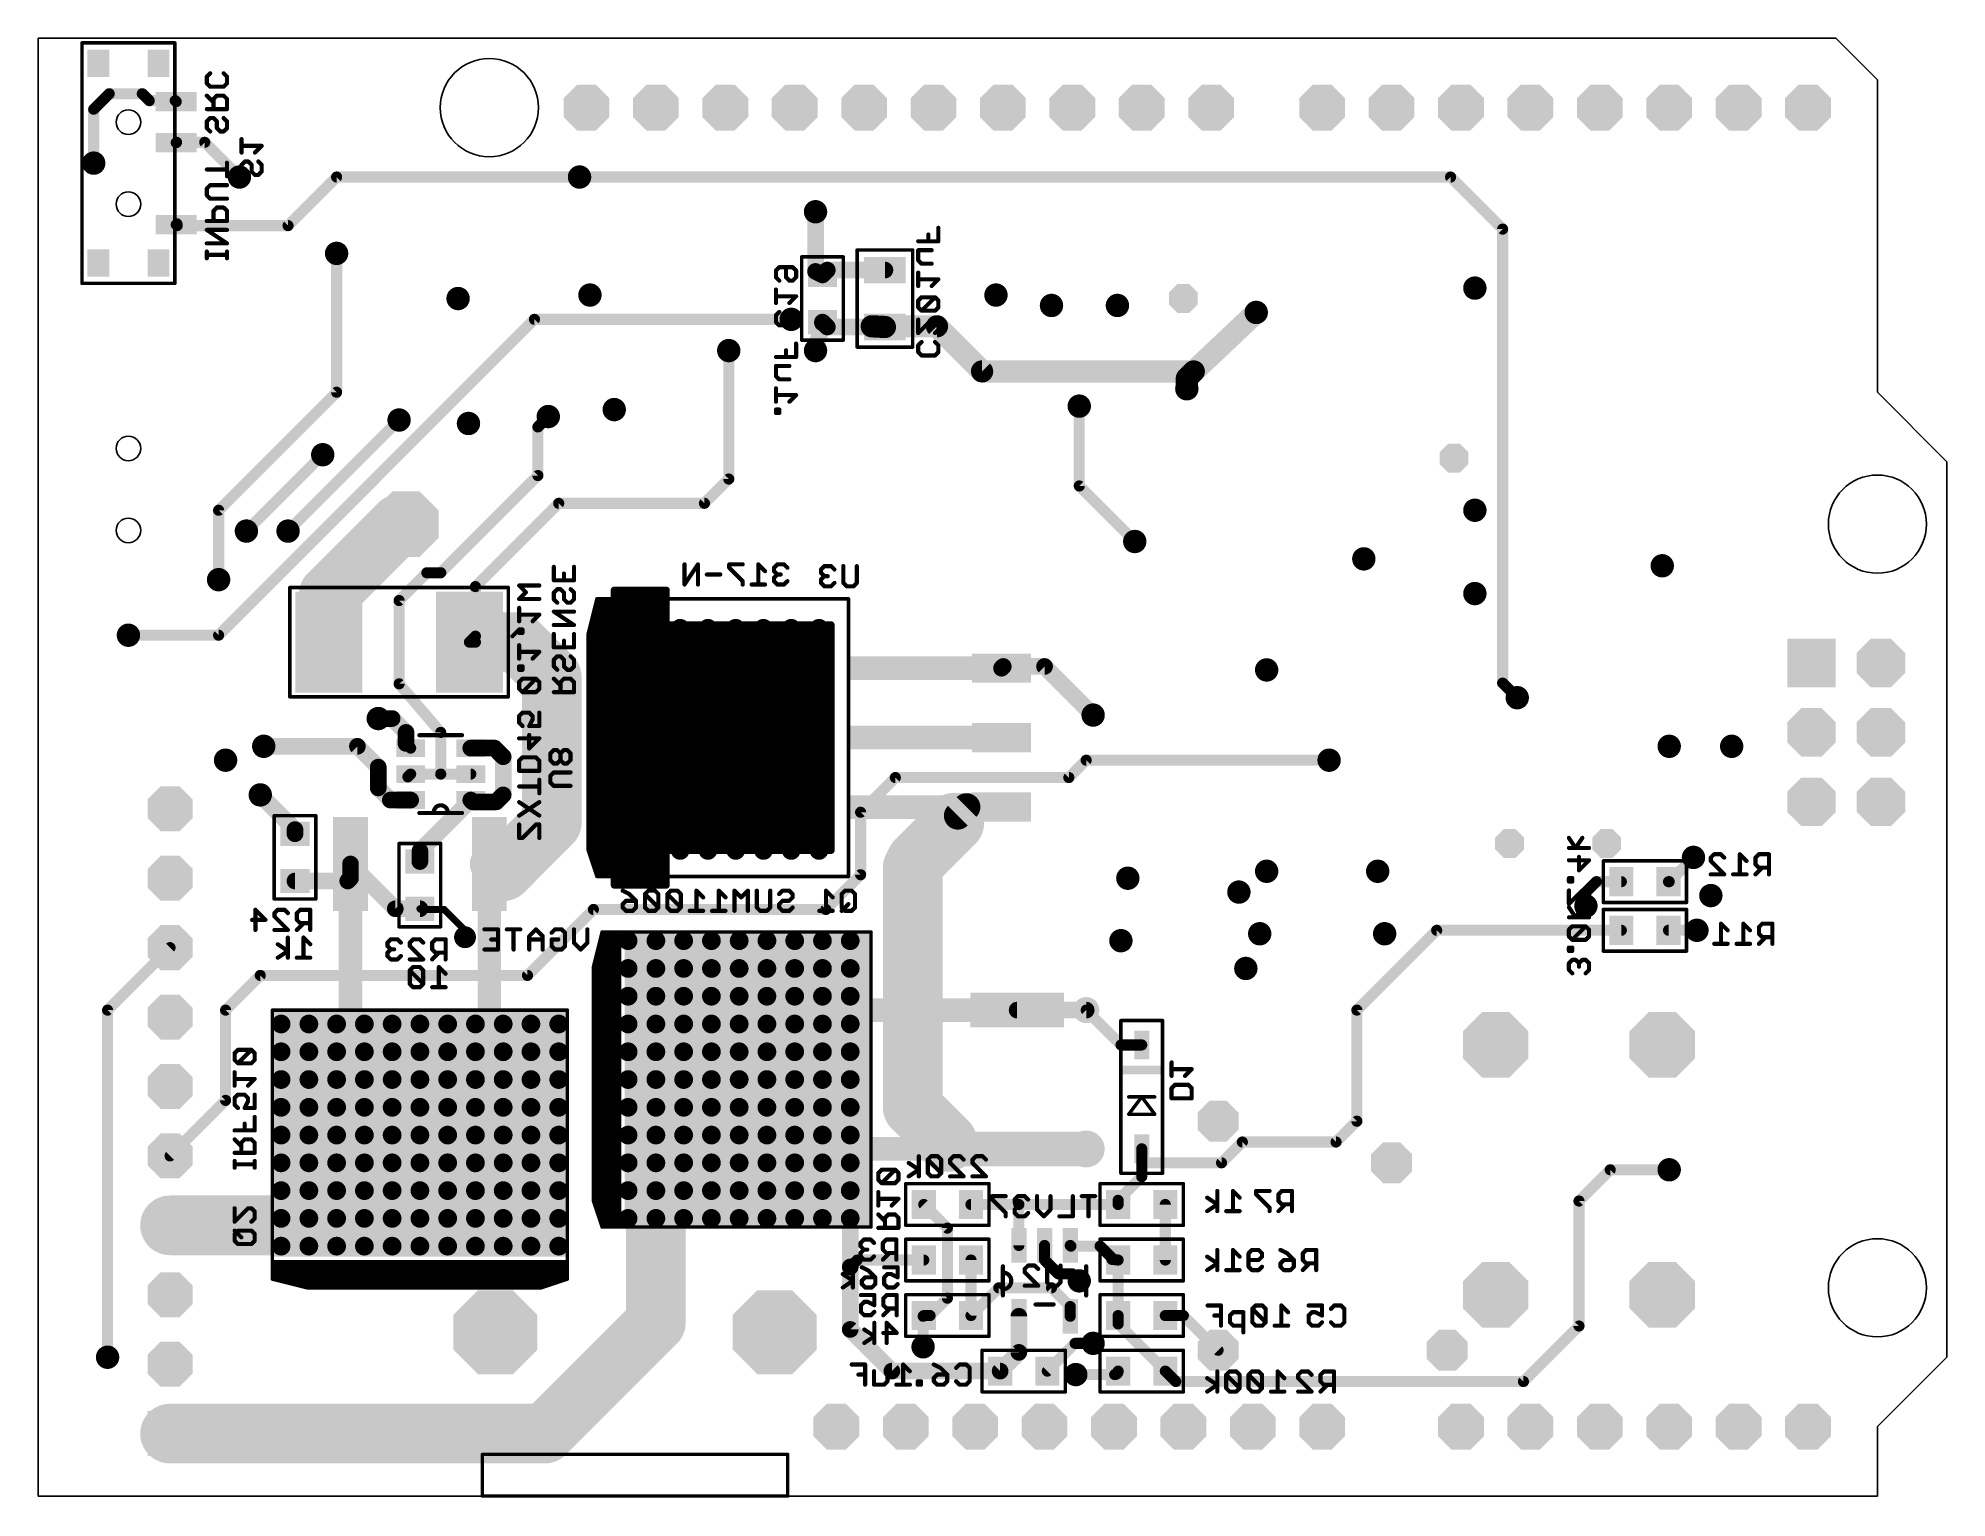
# Model space of a CAD drawing. Extents: x -1.3 to 68.6, y -0.1 to 53.3.
import ezdxf

# ---------------------------------------------------------------- set-up
doc = ezdxf.new("R2010")
doc.units = 0
for name, color, linetype in [('16', 175, 'CONTINUOUS'), ('17', 82, 'CONTINUOUS'), ('18', 82, 'CONTINUOUS'), ('20', 7, 'CONTINUOUS'), ('22', 253, 'CONTINUOUS'), ('26', 253, 'CONTINUOUS'), ('28', 253, 'CONTINUOUS')]:
    doc.layers.add(name, color=color, linetype=linetype)

# ---------------------------------------------------------------- blocks, each defined once
blk = doc.blocks.new('RECT')
blk.add_solid([(-0.5, -0.5), (0.5, -0.5), (-0.5, 0.5), (0.5, 0.5)])
blk = doc.blocks.new('SQUAREP')
blk.add_solid([(-0.5, -0.5), (0.5, -0.5), (-0.5, 0.5), (0.5, 0.5)])
blk = doc.blocks.new('OCTAGONP')
at = {"const_width": 0.5}
blk.add_lwpolyline([(-0.25, -0.1036), (-0.25, 0.1036), (-0.1036, 0.25), (0.1036, 0.25), (0.25, 0.1036), (0.25, -0.1036), (0.1036, -0.25), (-0.1036, -0.25), (-0.25, -0.1036), (-0.25, 0.1036)], dxfattribs=at)
blk = doc.blocks.new('PIE')
at = {"const_width": 0.5}
blk.add_lwpolyline([(0, -0.25, 1), (0, 0.25, 1), (0, -0.25)], format="xyb", dxfattribs=at)
blk = doc.blocks.new('ROUNDV')
at = {"const_width": 0.5}
blk.add_lwpolyline([(0, -0.25, 1), (0, 0.25, 1), (0, -0.25)], format="xyb", dxfattribs=at)
blk = doc.blocks.new('OCTAGONV')
at = {"const_width": 0.5}
blk.add_lwpolyline([(-0.25, -0.1036), (-0.25, 0.1036), (-0.1036, 0.25), (0.1036, 0.25), (0.25, 0.1036), (0.25, -0.1036), (0.1036, -0.25), (-0.1036, -0.25), (-0.25, -0.1036), (-0.25, 0.1036)], dxfattribs=at)

msp = doc.modelspace()

# ---------------------------------------------------------------- linework, layer by layer
at = {"layer": '16'}
for points, const_width in [([(0.762, 50.74), (1.33, 51.308)], 0.4064), ([(1.33, 51.308), (2.54, 51.308)], 0.4064), ([(2.54, 51.308), (2.794, 51.054)], 0.4064), ([(2.794, 51.054), (3.746, 51.054)], 0.4064), ([(3.746, 51.054), (3.782, 51.018)], 0.4064), ([(0.762, 50.74), (0.762, 48.768)], 0.4064), ([(3.794, 49.53), (3.782, 49.518)], 0.4064), ([(4.826, 49.53), (3.794, 49.53)], 0.4064), ([(6.096, 48.26), (4.826, 49.53)], 0.4064), ([(9.652, 48.26), (7.874, 46.482)], 0.4064), ([(18.542, 48.26), (9.652, 48.26)], 0.4064), ([(18.542, 48.26), (50.419, 48.26)], 0.4064), ([(52.324, 46.355), (50.419, 48.26)], 0.4064), ([(27.178, 44.8056), (27.178, 46.99)], 0.6096), ([(3.81, 46.546), (3.782, 46.518)], 0.4064), ([(3.818, 46.482), (3.782, 46.518)], 0.4064), ([(7.874, 46.482), (3.818, 46.482)], 0.4064), ([(52.324, 29.7448), (52.324, 46.355)], 0.4064), ([(9.652, 40.386), (9.652, 45.466)], 0.4064), ([(27.432, 44.6786), (27.178, 44.8056)], 0.6096), ([(27.432, 44.6786), (27.6098, 44.8564)], 0.6096), ([(27.6098, 44.8564), (29.718, 44.8564)], 0.6096), ([(43.307, 43.307), (41.021, 41.148)], 0.8128), ([(5.334, 31.496), (16.891, 43.053)], 0.4064), ([(16.891, 43.053), (26.289, 43.053)], 0.4064), ([(26.289, 43.053), (26.162, 43.053)], 0.4064), ([(27.178, 41.91), (27.432, 42.926)], 0.6096), ([(27.432, 42.9514), (27.6098, 42.7736)], 0.6096), ([(27.432, 42.926), (27.432, 42.9514)], 0.6096), ([(27.6098, 42.7736), (29.718, 42.7736)], 0.6096), ([(31.623, 42.799), (29.2354, 42.799)], 0.8128), ([(29.2354, 42.799), (29.718, 42.7736)], 0.8128), ([(33.274, 41.148), (31.623, 42.799)], 0.8128), ([(24.003, 37.211), (24.003, 41.91)], 0.4064), ([(41.021, 41.148), (33.274, 41.148)], 0.8128), ([(41.021, 41.148), (40.767, 40.894)], 0.8128), ([(40.767, 40.894), (40.767, 40.513)], 0.8128), ([(5.334, 36.068), (9.652, 40.386)], 0.4064), ([(36.83, 39.878), (36.83, 36.957)], 0.4064), ([(11.938, 39.37), (7.874, 35.306)], 0.4064), ([(17.018, 39.116), (17.399, 39.497)], 0.4064), ([(17.018, 37.338), (17.018, 39.116)], 0.4064), ([(9.144, 38.1), (6.35, 35.306)], 0.4064), ([(17.018, 37.338), (13.462, 33.782)], 0.4064), ([(23.114, 36.322), (24.003, 37.211)], 0.4064), ([(36.83, 36.957), (38.862, 34.925)], 0.4064), ([(11.938, 35.56), (9.363, 32.985)], 2.1844), ([(12.192, 35.56), (11.938, 35.56)], 2.1844), ([(17.78, 36.322), (14.732, 33.274)], 0.4064), ([(17.78, 36.322), (23.114, 36.322)], 0.4064), ([(5.334, 33.528), (5.334, 36.068)], 0.4064), ([(9.363, 32.985), (9.363, 31.242)], 2.1844), ([(12.954, 33.782), (11.938, 32.766)], 0.4064), ([(13.462, 33.782), (12.954, 33.782)], 0.4064), ([(11.938, 32.766), (11.938, 29.718)], 0.4064), ([(14.732, 33.274), (14.732, 31.461)], 0.4064), ([(21.717, 33.147), (19.812, 33.147)], 0.254), ([(19.812, 33.147), (19.812, 22.352)], 0.254), ([(19.939, 33.147), (19.939, 22.352)], 0.254), ([(20.193, 33.147), (20.193, 22.352)], 0.254), ([(20.447, 33.147), (20.447, 22.352)], 0.254), ([(20.701, 33.147), (20.701, 22.352)], 0.254), ([(20.955, 33.147), (20.955, 22.352)], 0.254), ([(21.209, 33.147), (21.209, 22.352)], 0.254), ([(21.463, 33.147), (21.463, 22.352)], 0.254), ([(21.717, 31.877), (21.717, 33.147)], 0.254), ([(21.717, 33.147), (21.717, 22.352)], 0.254), ([(14.513, 31.242), (16.256, 31.242)], 2.1844), ([(16.256, 31.242), (17.526, 29.972)], 2.1844), ([(2.032, 31.496), (5.334, 31.496)], 0.4064), ([(14.732, 31.461), (14.513, 31.242)], 0.4064), ([(14.513, 31.242), (14.732, 31.242)], 0.4064), ([(27.7495, 31.877), (21.717, 31.877)], 0.254), ([(21.971, 31.877), (21.971, 23.622)], 0.254), ([(22.225, 31.877), (22.225, 23.622)], 0.254), ([(22.479, 31.877), (22.479, 23.622)], 0.254), ([(22.733, 31.877), (22.733, 23.622)], 0.254), ([(22.987, 31.877), (22.987, 23.622)], 0.254), ([(23.241, 31.877), (23.241, 23.622)], 0.254), ([(23.495, 31.877), (23.495, 23.622)], 0.254), ([(23.749, 31.877), (23.749, 23.622)], 0.254), ([(24.003, 31.877), (24.003, 23.622)], 0.254), ([(24.257, 31.877), (24.257, 23.622)], 0.254), ([(24.511, 31.877), (24.511, 23.622)], 0.254), ([(24.765, 31.877), (24.765, 23.622)], 0.254), ([(25.019, 31.877), (25.019, 23.622)], 0.254), ([(25.273, 31.877), (25.273, 23.622)], 0.254), ([(25.527, 31.877), (25.527, 23.622)], 0.254), ([(25.781, 31.877), (25.781, 23.622)], 0.254), ([(26.035, 31.877), (26.035, 23.622)], 0.254), ([(26.289, 31.877), (26.289, 23.622)], 0.254), ([(26.543, 31.877), (26.543, 23.622)], 0.254), ([(26.797, 31.877), (26.797, 23.622)], 0.254), ([(27.051, 31.877), (27.051, 23.622)], 0.254), ([(27.305, 31.877), (27.305, 23.622)], 0.254), ([(27.559, 31.877), (27.559, 23.622)], 0.254), ([(27.7495, 23.622), (27.7495, 31.877)], 0.254), ([(17.526, 29.972), (17.526, 24.638)], 2.1844), ([(34.0487, 30.353), (33.9852, 30.2895)], 0.6096), ([(35.56, 30.353), (34.0487, 30.353)], 0.6096), ([(35.56, 30.353), (37.338, 28.575)], 0.6096), ([(11.938, 29.718), (13.462, 27.94)], 0.4064), ([(52.8588, 29.21), (52.324, 29.7448)], 0.4064), ([(11.176, 28.448), (11.684, 28.448)], 0.6096), ([(11.684, 28.448), (12.192, 27.94)], 0.6096), ([(12.192, 27.94), (12.192, 27.536)], 0.6096), ([(13.462, 27.94), (13.462, 26.416)], 0.4064), ([(10.414, 27.432), (6.985, 27.432)], 0.6096), ([(10.414, 27.432), (11.176, 26.67)], 0.6096), ([(12.192, 27.536), (12.362, 27.366)], 0.4064), ([(14.562, 27.366), (15.432, 27.366)], 0.6096), ([(15.432, 27.366), (15.748, 27.05)], 0.6096), ([(15.748, 27.05), (15.748, 25.654)], 0.6096), ([(11.176, 26.67), (11.176, 25.908)], 0.6096), ([(12.2604, 26.3144), (12.362, 26.416)], 0.4064), ([(12.362, 26.416), (13.462, 26.416)], 0.4064), ([(13.462, 26.416), (14.562, 26.416)], 0.4064), ([(36.449, 26.289), (37.084, 26.924)], 0.4064), ([(37.084, 26.924), (45.974, 26.924)], 0.4064), ([(8.128, 24.384), (6.858, 25.654)], 0.6096), ([(11.176, 25.908), (11.618, 25.466)], 0.6096), ([(15.748, 25.654), (15.494, 25.4)], 0.6096), ([(28.829, 25.019), (30.099, 26.289)], 0.4064), ([(30.099, 26.289), (36.449, 26.289)], 0.4064), ([(11.618, 25.466), (12.362, 25.466)], 0.6096), ([(14.562, 25.466), (12.7, 23.604)], 0.6096), ([(14.628, 25.4), (14.562, 25.466)], 0.6096), ([(15.494, 25.4), (14.628, 25.4)], 0.6096), ([(17.526, 24.638), (15.748, 22.86)], 2.1844), ([(28.829, 22.733), (28.829, 25.019)], 0.4064), ([(30.861, 23.241), (32.258, 24.638)], 2.1844), ([(32.258, 24.765), (32.385, 24.892)], 1.6764), ([(32.258, 24.638), (32.258, 24.765)], 1.6764), ([(32.385, 24.892), (32.7025, 25.2095)], 1.016), ([(32.7025, 25.2095), (33.9852, 25.2095)], 1.016), ([(8.128, 24.2316), (8.128, 24.384)], 0.6096), ([(12.7, 23.604), (12.7, 23.2156)], 0.6096), ([(15.7353, 22.86), (15.24, 23.1267)], 1.4224), ([(21.717, 22.352), (21.717, 23.622)], 0.254), ([(21.717, 23.622), (27.7495, 23.622)], 0.254), ([(30.734, 22.987), (30.861, 23.241)], 2.1844), ([(30.734, 14.224), (30.734, 22.987)], 2.1844), ([(11.7983, 21.4884), (10.16, 23.1267)], 0.6096), ([(10.16, 22.606), (10.16, 23.1267)], 0.6096), ([(15.748, 22.86), (15.7353, 22.86)], 1.4224), ([(58.42, 22.479), (59.309, 23.368)], 0.4064), ([(8.128, 22.5044), (10.0584, 22.5044)], 0.6096), ([(10.0584, 22.5044), (10.16, 22.606)], 0.6096), ([(19.812, 22.352), (21.717, 22.352)], 0.254), ([(27.559, 21.463), (28.829, 22.733)], 0.4064), ([(55.372, 22.098), (55.753, 22.479)], 0.4064), ([(55.753, 22.479), (56.6674, 22.479)], 0.4064), ([(58.3946, 22.479), (58.42, 22.479)], 0.4064), ([(12.7, 21.4884), (11.7983, 21.4884)], 0.6096), ([(16.637, 19.05), (19.05, 21.463)], 0.4064), ([(19.05, 21.463), (27.559, 21.463)], 0.4064), ([(55.372, 21.59), (55.372, 22.098)], 0.4064), ([(12.7254, 21.463), (12.7, 21.4884)], 0.254), ([(13.589, 21.463), (12.7254, 21.463)], 0.254), ([(14.351, 20.701), (13.589, 21.463)], 0.254), ([(3.556, 20.066), (1.27, 17.78)], 0.4064), ([(14.351, 20.447), (14.351, 20.701)], 0.254), ([(49.911, 20.701), (46.99, 17.78)], 0.4064), ([(49.911, 20.701), (56.6674, 20.701)], 0.4064), ([(58.3946, 20.701), (59.436, 20.701)], 0.4064), ([(6.858, 19.05), (5.588, 17.78)], 0.4064), ([(16.637, 19.05), (6.858, 19.05)], 0.4064), ([(1.27, 17.78), (1.27, 5.08)], 0.4064), ([(5.588, 17.78), (5.588, 14.478)], 0.4064), ([(37.084, 17.78), (34.5567, 17.78)], 0.6096), ([(38.359, 16.505), (37.084, 17.78)], 0.4064), ([(46.99, 17.78), (46.99, 13.716)], 0.4064), ([(12.7, 9.906), (12.7, 15.24)], 2.1844), ([(21.336, 12.192), (24.384, 15.24)], 2.1844), ([(24.765, 15.24), (25.0825, 15.24)], 2.1844), ([(24.8285, 14.1605), (25.0825, 15.24)], 2.1844), ([(39.116, 16.505), (38.359, 16.505)], 0.4064), ([(24.8285, 14.1605), (24.8285, 14.478)], 2.1844), ([(24.892, 14.4145), (24.8285, 14.478)], 2.1844), ([(5.588, 14.478), (3.556, 12.446)], 0.4064), ([(9.7155, 10.668), (12.7, 13.6525)], 2.1844), ([(24.5745, 14.1605), (24.384, 14.224)], 2.1844), ([(24.8285, 14.1605), (24.5745, 14.1605)], 2.1844), ([(32.004, 12.954), (30.734, 14.224)], 2.1844), ([(21.336, 6.35), (21.336, 12.192)], 2.1844), ([(32.258, 12.7), (32.004, 12.954)], 1.27), ([(34.5567, 12.7), (32.258, 12.7)], 1.27), ([(34.5567, 12.7), (37.084, 12.7)], 1.27), ([(46.99, 13.716), (46.228, 12.954)], 0.4064), ([(39.116, 12.192), (39.116, 12.705)], 0.4064), ([(42.799, 12.954), (42.037, 12.192)], 0.4064), ([(46.228, 12.954), (42.799, 12.954)], 0.4064), ([(38.2524, 10.8204), (39.116, 11.684)], 0.4064), ([(39.116, 11.684), (39.116, 12.192)], 0.4064), ([(42.037, 12.192), (39.116, 12.192)], 0.4064), ([(55.118, 10.795), (56.261, 11.938)], 0.4064), ([(56.261, 11.938), (58.42, 11.938)], 0.4064), ([(3.556, 9.906), (12.7, 9.906)], 2.1844), ([(31.1404, 10.668), (32.004, 9.8044)], 0.4064), ([(32.8676, 10.668), (34.6202, 10.668)], 0.4064), ([(34.6202, 10.668), (38.2524, 10.668)], 0.4064), ([(34.6202, 9.1694), (34.6202, 10.668)], 0.4064), ([(38.2524, 10.668), (38.2524, 10.8204)], 0.4064), ([(39.9796, 8.636), (39.9796, 10.668)], 0.4064), ([(55.118, 6.223), (55.118, 10.795)], 0.4064), ([(28.448, 10.16), (28.448, 8.382)], 0.6096), ([(32.004, 9.8044), (32.004, 7.239)], 0.4064), ([(35.56, 9.1694), (35.56, 8.636)], 0.4064), ([(36.5252, 9.144), (36.4998, 9.1694)], 0.4064), ([(37.592, 9.144), (36.5252, 9.144)], 0.4064), ([(38.0238, 8.7122), (37.592, 9.144)], 0.4064), ([(28.448, 8.382), (28.448, 6.096)], 0.6096), ([(28.702, 8.636), (28.448, 8.382)], 0.4064), ([(31.1404, 8.636), (28.702, 8.636)], 0.4064), ([(32.8676, 8.636), (32.8676, 6.604)], 0.4064), ([(35.56, 8.636), (36.068, 8.128)], 0.4064), ([(38.0238, 8.6614), (38.0238, 8.7122)], 0.4064), ([(38.0238, 8.6614), (38.2524, 8.636)], 0.4064), ([(38.2524, 8.636), (38.2524, 6.604)], 0.4064), ([(32.8676, 6.604), (33.8836, 7.62)], 0.4064), ([(33.8836, 7.62), (35.814, 7.62)], 0.4064), ([(35.814, 7.62), (36.4998, 6.9342)], 0.4064), ([(36.068, 8.128), (36.576, 8.128)], 0.4064), ([(36.576, 8.128), (36.83, 7.874)], 0.4064), ([(17.272, 2.286), (21.336, 6.35)], 2.1844), ([(32.004, 7.239), (31.369, 6.604)], 0.4064), ([(36.4998, 6.9342), (36.4998, 6.5786)], 0.4064), ([(28.448, 6.096), (29.972, 4.572)], 0.6096), ([(31.1404, 6.604), (31.115, 6.5786)], 0.4064), ([(31.115, 6.5786), (31.115, 5.461)], 0.4064), ([(31.369, 6.604), (31.1404, 6.604)], 0.4064), ([(34.6202, 5.2578), (34.6202, 6.5786)], 0.6096), ([(38.2524, 6.604), (38.2524, 6.2992)], 0.4064), ([(38.2524, 6.2992), (39.9796, 4.572)], 0.4064), ([(39.9796, 6.604), (40.64, 6.604)], 0.4064), ([(40.64, 6.604), (41.91, 5.334)], 0.4064), ([(53.086, 4.191), (55.118, 6.223)], 0.4064), ([(35.6616, 4.572), (36.6776, 5.588)], 0.4064), ([(36.6776, 5.588), (37.338, 5.588)], 0.4064), ([(33.9344, 4.572), (34.6202, 5.2578)], 0.6096), ([(29.972, 4.572), (33.9344, 4.572)], 0.6096), ([(36.703, 4.445), (38.1254, 4.445)], 0.4064), ([(39.9796, 4.572), (40.3606, 4.191)], 0.4064), ([(40.3606, 4.191), (53.086, 4.191)], 0.4064), ([(3.556, 2.286), (17.272, 2.286)], 2.1844)]:
    msp.add_lwpolyline(points, dxfattribs=dict(at, const_width=const_width))
for points, const_width in [([(1.33, 51.4096, 1), (1.33, 51.2064)], 0.2032), ([(1.4018, 51.2362, 1), (1.2581, 51.3798)], 0.2032), ([(2.6118, 51.3798, 1), (2.4682, 51.2362)], 0.2032), ([(2.54, 51.2064, 1), (2.54, 51.4096)], 0.2032), ([(2.794, 51.1556, 1), (2.794, 50.9524)], 0.2032), ([(2.7222, 50.9822, 1), (2.8658, 51.1258)], 0.2032), ([(3.8178, 51.1258, 1), (3.6742, 50.9822)], 0.2032), ([(3.7102, 50.9462, 1), (3.8538, 51.0898)], 0.2032), ([(3.746, 50.9524, 1), (3.746, 51.1556)], 0.2032), ([(0.8636, 50.74, 1), (0.6604, 50.74)], 0.2032), ([(0.6902, 50.8119, 1), (0.8338, 50.6682)], 0.2032), ([(3.7102, 49.5898, 1), (3.8538, 49.4462)], 0.2032), ([(3.794, 49.6316, 1), (3.794, 49.4284)], 0.2032), ([(3.8658, 49.4582, 1), (3.7222, 49.6018)], 0.2032), ([(4.8978, 49.6018, 1), (4.7542, 49.4582)], 0.2032), ([(4.826, 49.4284, 1), (4.826, 49.6316)], 0.2032), ([(0.6604, 48.768, 1), (0.8636, 48.768)], 0.2032), ([(6.0242, 48.1882, 1), (6.1678, 48.3318)], 0.2032), ([(9.652, 48.3616, 1), (9.652, 48.1584)], 0.2032), ([(9.7238, 48.1882, 1), (9.5802, 48.3318)], 0.2032), ([(18.542, 48.3616, 1), (18.542, 48.1584)], 0.2032), ([(18.542, 48.1584, 1), (18.542, 48.3616)], 0.2032), ([(50.4908, 48.3318, 1), (50.3472, 48.1882)], 0.2032), ([(50.419, 48.1584, 1), (50.419, 48.3616)], 0.2032), ([(27.3304, 46.99, 1), (27.0256, 46.99)], 0.3048), ([(3.8538, 46.5898, 1), (3.7102, 46.4462)], 0.2032), ([(3.7102, 46.5898, 1), (3.8538, 46.4462)], 0.2032), ([(3.818, 46.5836, 1), (3.818, 46.3804)], 0.2032), ([(3.8818, 46.4742, 1), (3.7382, 46.6178)], 0.2032), ([(3.7462, 46.4102, 1), (3.8898, 46.5538)], 0.2032), ([(7.8022, 46.5538, 1), (7.9458, 46.4102)], 0.2032), ([(7.874, 46.3804, 1), (7.874, 46.5836)], 0.2032), ([(52.4256, 46.355, 1), (52.2224, 46.355)], 0.2032), ([(52.2522, 46.2832, 1), (52.3958, 46.4268)], 0.2032), ([(9.7536, 45.466, 1), (9.5504, 45.466)], 0.2032), ([(27.2462, 44.9419, 1), (27.1098, 44.6693)], 0.3048), ([(27.0256, 44.8056, 1), (27.3304, 44.8056)], 0.3048), ([(27.3242, 44.7864, 1), (27.5398, 44.5708)], 0.3048), ([(27.3638, 44.5423, 1), (27.5002, 44.8149)], 0.3048), ([(27.6098, 45.0088, 1), (27.6098, 44.704)], 0.3048), ([(27.7176, 44.7486, 1), (27.502, 44.9642)], 0.3048), ([(29.718, 44.704, 1), (29.718, 45.0088)], 0.3048), ([(43.4465, 43.1593, 1), (43.1675, 43.4547)], 0.4064), ([(16.891, 43.1546, 1), (16.891, 42.9514)], 0.2032), ([(16.9628, 42.9812, 1), (16.8192, 43.1248)], 0.2032), ([(26.162, 43.1546, 1), (26.162, 42.9514)], 0.2032), ([(26.289, 42.9514, 1), (26.289, 43.1546)], 0.2032), ([(26.289, 42.9514, 1), (26.289, 43.1546)], 0.2032), ([(27.5398, 43.0592, 1), (27.3242, 42.8436)], 0.3048), ([(27.5844, 42.9514, 1), (27.2796, 42.9514)], 0.3048), ([(27.2796, 42.926, 1), (27.5844, 42.926)], 0.3048), ([(27.5798, 42.889, 1), (27.2842, 42.963)], 0.3048), ([(27.6098, 42.926, 1), (27.6098, 42.6212)], 0.3048), ([(27.502, 42.6658, 1), (27.7176, 42.8814)], 0.3048), ([(29.2354, 43.0022, 1), (29.2354, 42.5958)], 0.4064), ([(29.2461, 43.0019, 1), (29.2247, 42.5961)], 0.4064), ([(29.7073, 42.5707, 1), (29.7287, 42.9765)], 0.4064), ([(29.718, 42.6212, 1), (29.718, 42.926)], 0.3048), ([(31.7667, 42.9427, 1), (31.4793, 42.6553)], 0.4064), ([(31.623, 42.5958, 1), (31.623, 43.0022)], 0.4064), ([(24.1046, 41.91, 1), (23.9014, 41.91)], 0.2032), ([(27.0302, 41.947, 1), (27.3258, 41.873)], 0.3048), ([(33.274, 41.3512, 1), (33.274, 40.9448)], 0.4064), ([(33.1303, 41.0043, 1), (33.4177, 41.2917)], 0.4064), ([(40.9702, 40.894, 1), (40.5638, 40.894)], 0.4064), ([(40.6233, 41.0377, 1), (40.9107, 40.7503)], 0.4064), ([(40.8815, 41.2957, 1), (41.1605, 41.0003)], 0.4064), ([(41.1647, 41.0043, 1), (40.8773, 41.2917)], 0.4064), ([(41.021, 40.9448, 1), (41.021, 41.3512)], 0.4064), ([(9.7238, 40.3142, 1), (9.5802, 40.4578)], 0.2032), ([(40.5638, 40.513, 1), (40.9702, 40.513)], 0.4064), ([(9.5504, 40.386, 1), (9.7536, 40.386)], 0.2032), ([(36.9316, 39.878, 1), (36.7284, 39.878)], 0.2032), ([(12.0098, 39.2982, 1), (11.8662, 39.4418)], 0.2032), ([(17.1196, 39.116, 1), (16.9164, 39.116)], 0.2032), ([(16.9462, 39.1878, 1), (17.0898, 39.0442)], 0.2032), ([(17.4708, 39.4252, 1), (17.3272, 39.5688)], 0.2032), ([(9.2158, 38.0282, 1), (9.0722, 38.1718)], 0.2032), ([(16.9164, 37.338, 1), (17.1196, 37.338)], 0.2032), ([(17.0898, 37.2662, 1), (16.9462, 37.4098)], 0.2032), ([(23.9014, 37.211, 1), (24.1046, 37.211)], 0.2032), ([(24.0748, 37.1392, 1), (23.9312, 37.2828)], 0.2032), ([(36.7284, 36.957, 1), (36.9316, 36.957)], 0.2032), ([(36.9018, 37.0288, 1), (36.7582, 36.8852)], 0.2032), ([(11.938, 36.1061, 1), (11.938, 35.0139)], 1.0922), ([(12.3242, 35.1738, 1), (11.5518, 35.9462)], 1.0922), ([(12.192, 35.0139, 1), (12.192, 36.1061)], 1.0922), ([(17.78, 36.4236, 1), (17.78, 36.2204)], 0.2032), ([(17.8518, 36.2502, 1), (17.7082, 36.3938)], 0.2032), ([(23.0422, 36.3938, 1), (23.1858, 36.2502)], 0.2032), ([(23.114, 36.2204, 1), (23.114, 36.4236)], 0.2032), ([(5.4356, 36.068, 1), (5.2324, 36.068)], 0.2032), ([(5.2622, 36.1398, 1), (5.4058, 35.9962)], 0.2032), ([(6.2782, 35.3778, 1), (6.4218, 35.2342)], 0.2032), ([(7.8022, 35.3778, 1), (7.9458, 35.2342)], 0.2032), ([(38.7902, 34.8532, 1), (38.9338, 34.9968)], 0.2032), ([(5.2324, 33.528, 1), (5.4356, 33.528)], 0.2032), ([(8.9768, 33.3712, 1), (9.7492, 32.5988)], 1.0922), ([(9.9091, 32.985, 1), (8.8169, 32.985)], 1.0922), ([(12.954, 33.8836, 1), (12.954, 33.6804)], 0.2032), ([(13.0258, 33.7102, 1), (12.8822, 33.8538)], 0.2032), ([(13.3902, 33.8538, 1), (13.5338, 33.7102)], 0.2032), ([(13.462, 33.6804, 1), (13.462, 33.8836)], 0.2032), ([(12.0396, 32.766, 1), (11.8364, 32.766)], 0.2032), ([(11.8662, 32.8378, 1), (12.0098, 32.6942)], 0.2032), ([(14.8336, 33.274, 1), (14.6304, 33.274)], 0.2032), ([(14.6602, 33.3458, 1), (14.8038, 33.2022)], 0.2032), ([(19.812, 33.2105, 1), (19.812, 33.0835)], 0.127), ([(19.8755, 33.147, 1), (19.7485, 33.147)], 0.127), ([(20.0025, 33.147, 1), (19.8755, 33.147)], 0.127), ([(20.2565, 33.147, 1), (20.1295, 33.147)], 0.127), ([(20.5105, 33.147, 1), (20.3835, 33.147)], 0.127), ([(20.7645, 33.147, 1), (20.6375, 33.147)], 0.127), ([(21.0185, 33.147, 1), (20.8915, 33.147)], 0.127), ([(21.2725, 33.147, 1), (21.1455, 33.147)], 0.127), ([(21.5265, 33.147, 1), (21.3995, 33.147)], 0.127), ([(21.7805, 33.147, 1), (21.6535, 33.147)], 0.127), ([(21.7805, 33.147, 1), (21.6535, 33.147)], 0.127), ([(21.717, 33.0835, 1), (21.717, 33.2105)], 0.127), ([(14.513, 31.7881, 1), (14.513, 30.6959)], 1.0922), ([(16.6422, 31.6282, 1), (15.8698, 30.8558)], 1.0922), ([(16.256, 30.6959, 1), (16.256, 31.7881)], 1.0922), ([(2.032, 31.5976, 1), (2.032, 31.3944)], 0.2032), ([(5.2622, 31.5678, 1), (5.4058, 31.4242)], 0.2032), ([(5.334, 31.3944, 1), (5.334, 31.5976)], 0.2032), ([(8.8169, 31.242, 1), (9.9091, 31.242)], 1.0922), ([(14.513, 31.3436, 1), (14.513, 31.1404)], 0.2032), ([(14.6304, 31.461, 1), (14.8336, 31.461)], 0.2032), ([(14.8038, 31.3892, 1), (14.6602, 31.5328)], 0.2032), ([(14.732, 31.1404, 1), (14.732, 31.3436)], 0.2032), ([(21.717, 31.9405, 1), (21.717, 31.8135)], 0.127), ([(21.6535, 31.877, 1), (21.7805, 31.877)], 0.127), ([(22.0345, 31.877, 1), (21.9075, 31.877)], 0.127), ([(22.2885, 31.877, 1), (22.1615, 31.877)], 0.127), ([(22.5425, 31.877, 1), (22.4155, 31.877)], 0.127), ([(22.7965, 31.877, 1), (22.6695, 31.877)], 0.127), ([(23.0505, 31.877, 1), (22.9235, 31.877)], 0.127), ([(23.3045, 31.877, 1), (23.1775, 31.877)], 0.127), ([(23.5585, 31.877, 1), (23.4315, 31.877)], 0.127), ([(23.8125, 31.877, 1), (23.6855, 31.877)], 0.127), ([(24.0665, 31.877, 1), (23.9395, 31.877)], 0.127), ([(24.3205, 31.877, 1), (24.1935, 31.877)], 0.127), ([(24.5745, 31.877, 1), (24.4475, 31.877)], 0.127), ([(24.8285, 31.877, 1), (24.7015, 31.877)], 0.127), ([(25.0825, 31.877, 1), (24.9555, 31.877)], 0.127), ([(25.3365, 31.877, 1), (25.2095, 31.877)], 0.127), ([(25.5905, 31.877, 1), (25.4635, 31.877)], 0.127), ([(25.8445, 31.877, 1), (25.7175, 31.877)], 0.127), ([(26.0985, 31.877, 1), (25.9715, 31.877)], 0.127), ([(26.3525, 31.877, 1), (26.2255, 31.877)], 0.127), ([(26.6065, 31.877, 1), (26.4795, 31.877)], 0.127), ([(26.8605, 31.877, 1), (26.7335, 31.877)], 0.127), ([(27.1145, 31.877, 1), (26.9875, 31.877)], 0.127), ([(27.3685, 31.877, 1), (27.2415, 31.877)], 0.127), ([(27.6225, 31.877, 1), (27.4955, 31.877)], 0.127), ([(27.813, 31.877, 1), (27.686, 31.877)], 0.127), ([(27.7495, 31.8135, 1), (27.7495, 31.9405)], 0.127), ([(14.4412, 31.3138, 1), (14.5848, 31.1702)], 0.2032), ([(18.0721, 29.972, 1), (16.9799, 29.972)], 1.0922), ([(17.1398, 29.5858, 1), (17.9122, 30.3582)], 1.0922), ([(33.8774, 30.3973, 1), (34.093, 30.1817)], 0.3048), ([(34.0487, 30.5054, 1), (34.0487, 30.2006)], 0.3048), ([(34.1565, 30.2452, 1), (33.9409, 30.4608)], 0.3048), ([(35.6678, 30.4608, 1), (35.4522, 30.2452)], 0.3048), ([(35.56, 30.2006, 1), (35.56, 30.5054)], 0.3048), ([(12.0151, 29.7841, 1), (11.8609, 29.6519)], 0.2032), ([(11.8364, 29.718, 1), (12.0396, 29.718)], 0.2032), ([(52.3958, 29.8167, 1), (52.2522, 29.673)], 0.2032), ([(52.2224, 29.7448, 1), (52.4256, 29.7448)], 0.2032), ([(52.787, 29.1382, 1), (52.9307, 29.2818)], 0.2032), ([(11.176, 28.6004, 1), (11.176, 28.2956)], 0.3048), ([(11.7918, 28.5558, 1), (11.5762, 28.3402)], 0.3048), ([(11.684, 28.2956, 1), (11.684, 28.6004)], 0.3048), ([(37.2302, 28.4672, 1), (37.4458, 28.6828)], 0.3048), ([(12.3444, 27.94, 1), (12.0396, 27.94)], 0.3048), ([(12.0842, 27.8322, 1), (12.2998, 28.0478)], 0.3048), ([(13.5636, 27.94, 1), (13.3604, 27.94)], 0.2032), ([(13.3849, 27.8739, 1), (13.5391, 28.0061)], 0.2032), ([(6.985, 27.5844, 1), (6.985, 27.2796)], 0.3048), ([(10.5218, 27.5398, 1), (10.3062, 27.3242)], 0.3048), ([(10.414, 27.2796, 1), (10.414, 27.5844)], 0.3048), ([(12.0396, 27.536, 1), (12.3444, 27.536)], 0.3048), ([(12.2638, 27.6078, 1), (12.1202, 27.4642)], 0.2032), ([(12.2902, 27.2942, 1), (12.4338, 27.4378)], 0.2032), ([(14.562, 27.5184, 1), (14.562, 27.2136)], 0.3048), ([(15.5398, 27.4738, 1), (15.3242, 27.2582)], 0.3048), ([(15.432, 27.2136, 1), (15.432, 27.5184)], 0.3048), ([(15.9004, 27.05, 1), (15.5956, 27.05)], 0.3048), ([(15.6402, 26.9422, 1), (15.8558, 27.1578)], 0.3048), ([(11.3284, 26.67, 1), (11.0236, 26.67)], 0.3048), ([(11.0682, 26.5622, 1), (11.2838, 26.7778)], 0.3048), ([(12.362, 26.5176, 1), (12.362, 26.3144)], 0.2032), ([(12.4338, 26.3442, 1), (12.2902, 26.4878)], 0.2032), ([(13.462, 26.5176, 1), (13.462, 26.3144)], 0.2032), ([(13.462, 26.3144, 1), (13.462, 26.5176)], 0.2032), ([(14.562, 26.3144, 1), (14.562, 26.5176)], 0.2032), ([(37.084, 27.0256, 1), (37.084, 26.8224)], 0.2032), ([(37.1558, 26.8522, 1), (37.0122, 26.9958)], 0.2032), ([(45.974, 26.8224, 1), (45.974, 27.0256)], 0.2032), ([(6.9658, 25.7618, 1), (6.7502, 25.5462)], 0.3048), ([(11.2838, 26.0158, 1), (11.0682, 25.8002)], 0.3048), ([(11.0236, 25.908, 1), (11.3284, 25.908)], 0.3048), ([(12.1886, 26.3862, 1), (12.3322, 26.2426)], 0.2032), ([(13.3604, 26.416, 1), (13.5636, 26.416)], 0.2032), ([(15.8558, 25.5462, 1), (15.6402, 25.7618)], 0.3048), ([(30.099, 26.3906, 1), (30.099, 26.1874)], 0.2032), ([(30.1708, 26.2172, 1), (30.0272, 26.3608)], 0.2032), ([(36.3772, 26.3608, 1), (36.5208, 26.2172)], 0.2032), ([(36.449, 26.1874, 1), (36.449, 26.3906)], 0.2032), ([(11.618, 25.6184, 1), (11.618, 25.3136)], 0.3048), ([(11.5102, 25.3582, 1), (11.7258, 25.5738)], 0.3048), ([(12.362, 25.3136, 1), (12.362, 25.6184)], 0.3048), ([(14.6698, 25.5738, 1), (14.4542, 25.3582)], 0.3048), ([(14.6698, 25.3582, 1), (14.4542, 25.5738)], 0.3048), ([(14.628, 25.5524, 1), (14.628, 25.2476)], 0.3048), ([(14.5202, 25.2922, 1), (14.7358, 25.5078)], 0.3048), ([(15.3862, 25.5078, 1), (15.6018, 25.2922)], 0.3048), ([(15.494, 25.2476, 1), (15.494, 25.5524)], 0.3048), ([(15.5956, 25.654, 1), (15.9004, 25.654)], 0.3048), ([(16.9799, 24.638, 1), (18.0721, 24.638)], 1.0922), ([(17.9122, 24.2518, 1), (17.1398, 25.0242)], 1.0922), ([(28.9306, 25.019, 1), (28.7274, 25.019)], 0.2032), ([(28.7572, 25.0908, 1), (28.9008, 24.9472)], 0.2032), ([(32.6442, 24.2518, 1), (31.8718, 25.0242)], 1.0922), ([(32.6771, 24.765, 1), (31.8389, 24.765)], 0.8382), ([(31.9617, 25.0613, 1), (32.5543, 24.4687)], 0.8382), ([(32.6813, 24.5957, 1), (32.0887, 25.1883)], 0.8382), ([(32.2054, 25.0716, 1), (32.5646, 24.7124)], 0.508), ([(32.7025, 25.4635, 1), (32.7025, 24.9555)], 0.508), ([(32.8821, 25.0299, 1), (32.5229, 25.3891)], 0.508), ([(33.9852, 24.9555, 1), (33.9852, 25.4635)], 0.508), ([(8.2804, 24.384, 1), (7.9756, 24.384)], 0.3048), ([(8.0202, 24.2762, 1), (8.2358, 24.4918)], 0.3048), ([(31.8389, 24.638, 1), (32.6771, 24.638)], 0.8382), ([(7.9756, 24.2316, 1), (8.2804, 24.2316)], 0.3048), ([(12.5922, 23.7118, 1), (12.8078, 23.4962)], 0.3048), ([(12.8524, 23.604, 1), (12.5476, 23.604)], 0.3048), ([(15.4086, 23.4398, 1), (15.0714, 22.8136)], 0.7112), ([(15.3618, 23.2462, 1), (16.1342, 22.4738)], 1.0922), ([(21.7805, 23.622, 1), (21.6535, 23.622)], 0.127), ([(21.717, 23.6855, 1), (21.717, 23.5585)], 0.127), ([(27.7495, 23.5585, 1), (27.7495, 23.6855)], 0.127), ([(31.2801, 22.987, 1), (30.1879, 22.987)], 1.0922), ([(30.2456, 23.2312, 1), (31.2224, 22.7428)], 1.0922), ([(30.4748, 23.6272, 1), (31.2472, 22.8548)], 1.0922), ([(31.3494, 22.9968, 1), (30.3726, 23.4852)], 1.0922), ([(10.2678, 23.2345, 1), (10.0522, 23.0189)], 0.3048), ([(10.3124, 23.1267, 1), (10.0076, 23.1267)], 0.3048), ([(12.5476, 23.2156, 1), (12.8524, 23.2156)], 0.3048), ([(15.7353, 23.2156, 1), (15.7353, 22.5044)], 0.7112), ([(15.5667, 22.5469, 1), (15.9039, 23.1731)], 0.7112), ([(15.748, 22.5044, 1), (15.748, 23.2156)], 0.7112), ([(21.9075, 23.622, 1), (22.0345, 23.622)], 0.127), ([(22.1615, 23.622, 1), (22.2885, 23.622)], 0.127), ([(22.4155, 23.622, 1), (22.5425, 23.622)], 0.127), ([(22.6695, 23.622, 1), (22.7965, 23.622)], 0.127), ([(22.9235, 23.622, 1), (23.0505, 23.622)], 0.127), ([(23.1775, 23.622, 1), (23.3045, 23.622)], 0.127), ([(23.4315, 23.622, 1), (23.5585, 23.622)], 0.127), ([(23.6855, 23.622, 1), (23.8125, 23.622)], 0.127), ([(23.9395, 23.622, 1), (24.0665, 23.622)], 0.127), ([(24.1935, 23.622, 1), (24.3205, 23.622)], 0.127), ([(24.4475, 23.622, 1), (24.5745, 23.622)], 0.127), ([(24.7015, 23.622, 1), (24.8285, 23.622)], 0.127), ([(24.9555, 23.622, 1), (25.0825, 23.622)], 0.127), ([(25.2095, 23.622, 1), (25.3365, 23.622)], 0.127), ([(25.4635, 23.622, 1), (25.5905, 23.622)], 0.127), ([(25.7175, 23.622, 1), (25.8445, 23.622)], 0.127), ([(25.9715, 23.622, 1), (26.0985, 23.622)], 0.127), ([(26.2255, 23.622, 1), (26.3525, 23.622)], 0.127), ([(26.4795, 23.622, 1), (26.6065, 23.622)], 0.127), ([(26.7335, 23.622, 1), (26.8605, 23.622)], 0.127), ([(26.9875, 23.622, 1), (27.1145, 23.622)], 0.127), ([(27.2415, 23.622, 1), (27.3685, 23.622)], 0.127), ([(27.4955, 23.622, 1), (27.6225, 23.622)], 0.127), ([(27.686, 23.622, 1), (27.813, 23.622)], 0.127), ([(59.3808, 23.2962, 1), (59.2372, 23.4398)], 0.2032), ([(8.128, 22.6568, 1), (8.128, 22.352)], 0.3048), ([(9.9506, 22.6122, 1), (10.1662, 22.3966)], 0.3048), ([(10.0076, 22.606, 1), (10.3124, 22.606)], 0.3048), ([(10.2678, 22.4982, 1), (10.0522, 22.7138)], 0.3048), ([(10.0584, 22.352, 1), (10.0584, 22.6568)], 0.3048), ([(19.812, 22.4155, 1), (19.812, 22.2885)], 0.127), ([(19.7485, 22.352, 1), (19.8755, 22.352)], 0.127), ([(19.8755, 22.352, 1), (20.0025, 22.352)], 0.127), ([(20.1295, 22.352, 1), (20.2565, 22.352)], 0.127), ([(20.3835, 22.352, 1), (20.5105, 22.352)], 0.127), ([(20.6375, 22.352, 1), (20.7645, 22.352)], 0.127), ([(20.8915, 22.352, 1), (21.0185, 22.352)], 0.127), ([(21.1455, 22.352, 1), (21.2725, 22.352)], 0.127), ([(21.3995, 22.352, 1), (21.5265, 22.352)], 0.127), ([(21.6535, 22.352, 1), (21.7805, 22.352)], 0.127), ([(21.6535, 22.352, 1), (21.7805, 22.352)], 0.127), ([(21.717, 22.2885, 1), (21.717, 22.4155)], 0.127), ([(28.7274, 22.733, 1), (28.9306, 22.733)], 0.2032), ([(28.9008, 22.6612, 1), (28.7572, 22.8048)], 0.2032), ([(55.753, 22.5806, 1), (55.753, 22.3774)], 0.2032), ([(55.8248, 22.4072, 1), (55.6812, 22.5508)], 0.2032), ([(56.6674, 22.3774, 1), (56.6674, 22.5806)], 0.2032), ([(58.3946, 22.5806, 1), (58.3946, 22.3774)], 0.2032), ([(58.3482, 22.5508, 1), (58.4918, 22.4072)], 0.2032), ([(58.42, 22.3774, 1), (58.42, 22.5806)], 0.2032), ([(11.7983, 21.6408, 1), (11.7983, 21.336)], 0.3048), ([(11.6905, 21.3806, 1), (11.9061, 21.5962)], 0.3048), ([(12.7, 21.336, 1), (12.7, 21.6408)], 0.3048), ([(19.05, 21.5646, 1), (19.05, 21.3614)], 0.2032), ([(19.1218, 21.3912, 1), (18.9782, 21.5348)], 0.2032), ([(27.559, 21.3614, 1), (27.559, 21.5646)], 0.2032), ([(55.4736, 22.098, 1), (55.2704, 22.098)], 0.2032), ([(55.2704, 21.59, 1), (55.4736, 21.59)], 0.2032), ([(55.3002, 22.1698, 1), (55.4438, 22.0262)], 0.2032), ([(12.7449, 21.5333, 1), (12.6551, 21.4435)], 0.127), ([(12.7254, 21.5265, 1), (12.7254, 21.3995)], 0.127), ([(12.6805, 21.4181, 1), (12.7703, 21.5079)], 0.127), ([(13.6339, 21.5079, 1), (13.5441, 21.4181)], 0.127), ([(13.589, 21.3995, 1), (13.589, 21.5265)], 0.127), ([(27.4872, 21.5348, 1), (27.6308, 21.3912)], 0.2032), ([(3.6278, 19.9942, 1), (3.4842, 20.1378)], 0.2032), ([(14.4145, 20.701, 1), (14.2875, 20.701)], 0.127), ([(14.2875, 20.447, 1), (14.4145, 20.447)], 0.127), ([(14.3061, 20.6561, 1), (14.3959, 20.7459)], 0.127), ([(49.911, 20.8026, 1), (49.911, 20.5994)], 0.2032), ([(49.9828, 20.6292, 1), (49.8392, 20.7728)], 0.2032), ([(56.6674, 20.5994, 1), (56.6674, 20.8026)], 0.2032), ([(58.3946, 20.8026, 1), (58.3946, 20.5994)], 0.2032), ([(59.436, 20.5994, 1), (59.436, 20.8026)], 0.2032), ([(6.858, 19.1516, 1), (6.858, 18.9484)], 0.2032), ([(6.9298, 18.9782, 1), (6.7862, 19.1218)], 0.2032), ([(16.5652, 19.1218, 1), (16.7088, 18.9782)], 0.2032), ([(16.637, 18.9484, 1), (16.637, 19.1516)], 0.2032), ([(1.3716, 17.78, 1), (1.1684, 17.78)], 0.2032), ([(1.1982, 17.8518, 1), (1.3418, 17.7082)], 0.2032), ([(5.6896, 17.78, 1), (5.4864, 17.78)], 0.2032), ([(5.5162, 17.8518, 1), (5.6598, 17.7082)], 0.2032), ([(34.5567, 17.9324, 1), (34.5567, 17.6276)], 0.3048), ([(37.1558, 17.8518, 1), (37.0122, 17.7082)], 0.2032), ([(37.084, 17.6276, 1), (37.084, 17.9324)], 0.3048), ([(47.0916, 17.78, 1), (46.8884, 17.78)], 0.2032), ([(46.9182, 17.8518, 1), (47.0618, 17.7082)], 0.2032), ([(13.2461, 15.24, 1), (12.1539, 15.24)], 1.0922), ([(24.7702, 14.8538, 1), (23.9978, 15.6262)], 1.0922), ([(24.765, 15.7861, 1), (24.765, 14.6939)], 1.0922), ([(25.6141, 15.1149, 1), (24.5509, 15.3651)], 1.0922), ([(25.0825, 14.6939, 1), (25.0825, 15.7861)], 1.0922), ([(38.359, 16.6066, 1), (38.359, 16.4034)], 0.2032), ([(38.2872, 16.4332, 1), (38.4308, 16.5768)], 0.2032), ([(39.116, 16.4034, 1), (39.116, 16.6066)], 0.2032), ([(25.2147, 14.8642, 1), (24.4423, 14.0918)], 1.0922), ([(25.3746, 14.478, 1), (24.2824, 14.478)], 1.0922), ([(5.6598, 14.4062, 1), (5.5162, 14.5498)], 0.2032), ([(13.0862, 13.2663, 1), (12.3138, 14.0387)], 1.0922), ([(24.5567, 14.7421, 1), (24.2113, 13.7059)], 1.0922), ([(24.5745, 14.7066, 1), (24.5745, 13.6144)], 1.0922), ([(24.2969, 14.2856, 1), (25.3601, 14.0354)], 1.0922), ([(24.2824, 14.1605, 1), (25.3746, 14.1605)], 1.0922), ([(24.4018, 13.6424, 1), (24.7472, 14.6786)], 1.0922), ([(24.5058, 14.0283, 1), (25.2782, 14.8007)], 1.0922), ([(24.8285, 13.6144, 1), (24.8285, 14.7066)], 1.0922), ([(31.1202, 14.6102, 1), (30.3478, 13.8378)], 1.0922), ([(30.1879, 14.224, 1), (31.2801, 14.224)], 1.0922), ([(5.4864, 14.478, 1), (5.6896, 14.478)], 0.2032), ([(21.8821, 12.192, 1), (20.7899, 12.192)], 1.0922), ([(31.6178, 12.5678, 1), (32.3902, 13.3402)], 1.0922), ([(32.2285, 13.1785, 1), (31.7795, 12.7295)], 0.635), ([(32.258, 13.0175, 1), (32.258, 12.3825)], 0.635), ([(34.5567, 13.0175, 1), (34.5567, 12.3825)], 0.635), ([(34.5567, 12.3825, 1), (34.5567, 13.0175)], 0.635), ([(37.084, 12.3825, 1), (37.084, 13.0175)], 0.635), ([(46.8884, 13.716, 1), (47.0916, 13.716)], 0.2032), ([(47.0618, 13.6442, 1), (46.9182, 13.7878)], 0.2032), ([(3.4842, 12.5178, 1), (3.6278, 12.3742)], 0.2032), ([(20.9498, 12.5782, 1), (21.7222, 11.8058)], 1.0922), ([(32.0335, 12.4755, 1), (32.4825, 12.9245)], 0.635), ([(39.2176, 12.705, 1), (39.0144, 12.705)], 0.2032), ([(42.799, 13.0556, 1), (42.799, 12.8524)], 0.2032), ([(42.8708, 12.8822, 1), (42.7272, 13.0258)], 0.2032), ([(46.1562, 13.0258, 1), (46.2998, 12.8822)], 0.2032), ([(46.228, 12.8524, 1), (46.228, 13.0556)], 0.2032), ([(39.2176, 12.192, 1), (39.0144, 12.192)], 0.2032), ([(39.116, 12.2936, 1), (39.116, 12.0904)], 0.2032), ([(39.0144, 12.192, 1), (39.2176, 12.192)], 0.2032), ([(39.1878, 11.6122, 1), (39.0442, 11.7558)], 0.2032), ([(41.9652, 12.2638, 1), (42.1088, 12.1202)], 0.2032), ([(42.037, 12.0904, 1), (42.037, 12.2936)], 0.2032), ([(56.261, 12.0396, 1), (56.261, 11.8364)], 0.2032), ([(56.3328, 11.8662, 1), (56.1892, 12.0098)], 0.2032), ([(58.42, 11.8364, 1), (58.42, 12.0396)], 0.2032), ([(9.3293, 11.0542, 1), (10.1017, 10.2818)], 1.0922), ([(39.0144, 11.684, 1), (39.2176, 11.684)], 0.2032), ([(3.556, 10.4521, 1), (3.556, 9.3599)], 1.0922), ([(12.7, 9.3599, 1), (12.7, 10.4521)], 1.0922), ([(31.2122, 10.7398, 1), (31.0686, 10.5962)], 0.2032), ([(32.8676, 10.7696, 1), (32.8676, 10.5664)], 0.2032), ([(34.6202, 10.7696, 1), (34.6202, 10.5664)], 0.2032), ([(34.7218, 10.668, 1), (34.5186, 10.668)], 0.2032), ([(34.6202, 10.5664, 1), (34.6202, 10.7696)], 0.2032), ([(38.354, 10.8204, 1), (38.1508, 10.8204)], 0.2032), ([(38.1508, 10.668, 1), (38.354, 10.668)], 0.2032), ([(38.1806, 10.8922, 1), (38.3242, 10.7486)], 0.2032), ([(38.2524, 10.5664, 1), (38.2524, 10.7696)], 0.2032), ([(40.0812, 10.668, 1), (39.878, 10.668)], 0.2032), ([(55.2196, 10.795, 1), (55.0164, 10.795)], 0.2032), ([(55.0462, 10.8668, 1), (55.1898, 10.7232)], 0.2032), ([(12.1539, 9.906, 1), (13.2461, 9.906)], 1.0922), ([(28.6004, 10.16, 1), (28.2956, 10.16)], 0.3048), ([(32.1056, 9.8044, 1), (31.9024, 9.8044)], 0.2032), ([(31.9322, 9.7326, 1), (32.0758, 9.8762)], 0.2032), ([(34.5186, 9.1694, 1), (34.7218, 9.1694)], 0.2032), ([(35.6616, 9.1694, 1), (35.4584, 9.1694)], 0.2032), ([(36.5716, 9.2412, 1), (36.428, 9.0976)], 0.2032), ([(36.5252, 9.2456, 1), (36.5252, 9.0424)], 0.2032), ([(36.4534, 9.0722, 1), (36.597, 9.2158)], 0.2032), ([(37.6638, 9.2158, 1), (37.5202, 9.0722)], 0.2032), ([(37.592, 9.0424, 1), (37.592, 9.2456)], 0.2032), ([(28.6004, 8.382, 1), (28.2956, 8.382)], 0.3048), ([(28.2956, 8.382, 1), (28.6004, 8.382)], 0.3048), ([(28.3762, 8.4538, 1), (28.5198, 8.3102)], 0.2032), ([(28.702, 8.7376, 1), (28.702, 8.5344)], 0.2032), ([(28.7738, 8.5642, 1), (28.6302, 8.7078)], 0.2032), ([(31.1404, 8.5344, 1), (31.1404, 8.7376)], 0.2032), ([(32.9692, 8.636, 1), (32.766, 8.636)], 0.2032), ([(35.4584, 8.636, 1), (35.6616, 8.636)], 0.2032), ([(35.6318, 8.7078, 1), (35.4882, 8.5642)], 0.2032), ([(38.1254, 8.7122, 1), (37.9222, 8.7122)], 0.2032), ([(38.035, 8.7624, 1), (38.0126, 8.5604)], 0.2032), ([(37.9222, 8.6614, 1), (38.1254, 8.6614)], 0.2032), ([(37.952, 8.6404, 1), (38.0956, 8.784)], 0.2032), ([(38.354, 8.636, 1), (38.1508, 8.636)], 0.2032), ([(38.2412, 8.535, 1), (38.2636, 8.737)], 0.2032), ([(39.878, 8.636, 1), (40.0812, 8.636)], 0.2032), ([(33.8836, 7.7216, 1), (33.8836, 7.5184)], 0.2032), ([(33.9554, 7.5482, 1), (33.8118, 7.6918)], 0.2032), ([(35.8858, 7.6918, 1), (35.7422, 7.5482)], 0.2032), ([(35.814, 7.5184, 1), (35.814, 7.7216)], 0.2032), ([(36.068, 8.2296, 1), (36.068, 8.0264)], 0.2032), ([(35.9962, 8.0562, 1), (36.1398, 8.1998)], 0.2032), ([(36.6478, 8.1998, 1), (36.5042, 8.0562)], 0.2032), ([(36.576, 8.0264, 1), (36.576, 8.2296)], 0.2032), ([(36.7582, 7.8022, 1), (36.9018, 7.9458)], 0.2032), ([(21.7222, 5.9638, 1), (20.9498, 6.7362)], 1.0922), ([(31.9024, 7.239, 1), (32.1056, 7.239)], 0.2032), ([(32.0758, 7.1672, 1), (31.9322, 7.3108)], 0.2032), ([(36.6014, 6.9342, 1), (36.3982, 6.9342)], 0.2032), ([(36.428, 6.8624, 1), (36.5716, 7.006)], 0.2032), ([(20.7899, 6.35, 1), (21.8821, 6.35)], 1.0922), ([(28.5558, 6.2038, 1), (28.3402, 5.9882)], 0.3048), ([(31.2166, 6.5786, 1), (31.0134, 6.5786)], 0.2032), ([(31.0432, 6.6504, 1), (31.1868, 6.5068)], 0.2032), ([(31.1404, 6.7056, 1), (31.1404, 6.5024)], 0.2032), ([(31.2122, 6.5322, 1), (31.0686, 6.6758)], 0.2032), ([(31.2972, 6.6758, 1), (31.4408, 6.5322)], 0.2032), ([(31.369, 6.5024, 1), (31.369, 6.7056)], 0.2032), ([(32.766, 6.604, 1), (32.9692, 6.604)], 0.2032), ([(32.7958, 6.6758, 1), (32.9394, 6.5322)], 0.2032), ([(34.7726, 6.5786, 1), (34.4678, 6.5786)], 0.3048), ([(36.3982, 6.5786, 1), (36.6014, 6.5786)], 0.2032), ([(38.354, 6.604, 1), (38.1508, 6.604)], 0.2032), ([(38.1508, 6.604, 1), (38.354, 6.604)], 0.2032), ([(38.1508, 6.2992, 1), (38.354, 6.2992)], 0.2032), ([(38.3242, 6.371, 1), (38.1806, 6.2274)], 0.2032), ([(39.9796, 6.7056, 1), (39.9796, 6.5024)], 0.2032), ([(40.7118, 6.6758, 1), (40.5682, 6.5322)], 0.2032), ([(40.64, 6.5024, 1), (40.64, 6.7056)], 0.2032), ([(55.0164, 6.223, 1), (55.2196, 6.223)], 0.2032), ([(55.1898, 6.1512, 1), (55.0462, 6.2948)], 0.2032), ([(28.2956, 6.096, 1), (28.6004, 6.096)], 0.3048), ([(36.6776, 5.6896, 1), (36.6776, 5.4864)], 0.2032), ([(36.7494, 5.5162, 1), (36.6058, 5.6598)], 0.2032), ([(37.338, 5.4864, 1), (37.338, 5.6896)], 0.2032), ([(1.1684, 5.08, 1), (1.3716, 5.08)], 0.2032), ([(31.0134, 5.461, 1), (31.2166, 5.461)], 0.2032), ([(34.4678, 5.2578, 1), (34.7726, 5.2578)], 0.3048), ([(34.728, 5.15, 1), (34.5124, 5.3656)], 0.3048), ([(41.8382, 5.2622, 1), (41.9818, 5.4058)], 0.2032), ([(29.972, 4.7244, 1), (29.972, 4.4196)], 0.3048), ([(29.8642, 4.4642, 1), (30.0798, 4.6798)], 0.3048), ([(33.8266, 4.6798, 1), (34.0422, 4.4642)], 0.3048), ([(33.9344, 4.4196, 1), (33.9344, 4.7244)], 0.3048), ([(35.5898, 4.6438, 1), (35.7334, 4.5002)], 0.2032), ([(36.703, 4.5466, 1), (36.703, 4.3434)], 0.2032), ([(38.1254, 4.445, 0.4142), (38.2524, 4.572)], 0.4064), ([(38.1254, 4.5466, 1), (38.1254, 4.3434)], 0.2032), ([(38.1254, 4.3434, 1), (38.1254, 4.5466)], 0.2032), ([(38.354, 4.572, 1), (38.1508, 4.572)], 0.2032), ([(40.0514, 4.6438, 1), (39.9078, 4.5002)], 0.2032), ([(39.9078, 4.5002, 1), (40.0514, 4.6438)], 0.2032), ([(40.3606, 4.2926, 1), (40.3606, 4.0894)], 0.2032), ([(40.2888, 4.1192, 1), (40.4324, 4.2628)], 0.2032), ([(53.0142, 4.2628, 1), (53.1578, 4.1192)], 0.2032), ([(53.086, 4.0894, 1), (53.086, 4.2926)], 0.2032), ([(3.556, 2.8321, 1), (3.556, 1.7399)], 1.0922), ([(16.8858, 2.6722, 1), (17.6582, 1.8998)], 1.0922), ([(17.272, 1.7399, 1), (17.272, 2.8321)], 1.0922)]:
    msp.add_lwpolyline(points, format="xyb", dxfattribs=dict(at, const_width=const_width))
at = {"layer": '20'}
for p, q in [((64.516, 53.34), (-1.27, 53.34)), ((-1.27, 53.34), (-1.27, 0)), ((66.04, 51.816), (64.516, 53.34)), ((66.04, 40.386), (66.04, 51.816)), ((68.58, 37.846), (66.04, 40.386)), ((68.58, 5.08), (68.58, 37.846)), ((66.04, 2.54), (68.58, 5.08)), ((66.04, 0), (66.04, 2.54)), ((-1.27, 0), (66.04, 0))]:
    msp.add_line(p, q, dxfattribs=at)
for centre, radius in [((15.24, 50.8), 1.796), ((2.032, 50.268), 0.45), ((2.032, 47.268), 0.45), ((2.032, 38.33), 0.45), ((66.04, 35.56), 1.796), ((2.032, 35.33), 0.45), ((66.04, 7.62), 1.796)]:
    msp.add_circle(centre, radius, dxfattribs=at)
at = {"layer": '22'}
for points, const_width in [([(0.332, 53.1998, 1), (0.332, 53.1362)], 0.0635), ([(0.3638, 53.168, 1), (0.3003, 53.168)], 0.0635), ([(3.7638, 53.168, 1), (3.7003, 53.168)], 0.0635), ([(3.732, 53.1362, 1), (3.732, 53.1998)], 0.0635), ([(26.67, 45.3708, 1), (26.67, 45.3072)], 0.0635), ([(26.7018, 45.339, 1), (26.6383, 45.339)], 0.0635), ([(28.2258, 45.339, 1), (28.1623, 45.339)], 0.0635), ([(28.194, 45.3072, 1), (28.194, 45.3708)], 0.0635), ([(28.702, 45.6248, 1), (28.702, 45.5613)], 0.0635), ([(28.7338, 45.593, 1), (28.6703, 45.593)], 0.0635), ([(30.7658, 45.593, 1), (30.7023, 45.593)], 0.0635), ([(30.734, 45.5613, 1), (30.734, 45.6248)], 0.0635), ([(0.332, 44.3998, 1), (0.332, 44.3362)], 0.0635), ([(0.3003, 44.368, 1), (0.3638, 44.368)], 0.0635), ([(3.7003, 44.368, 1), (3.7638, 44.368)], 0.0635), ([(3.732, 44.3362, 1), (3.732, 44.3998)], 0.0635), ([(26.67, 42.3228, 1), (26.67, 42.2593)], 0.0635), ([(26.6383, 42.291, 1), (26.7018, 42.291)], 0.0635), ([(28.1623, 42.291, 1), (28.2258, 42.291)], 0.0635), ([(28.194, 42.2593, 1), (28.194, 42.3228)], 0.0635), ([(28.702, 42.0688, 1), (28.702, 42.0052)], 0.0635), ([(28.6703, 42.037, 1), (28.7338, 42.037)], 0.0635), ([(30.7023, 42.037, 1), (30.7658, 42.037)], 0.0635), ([(30.734, 42.0052, 1), (30.734, 42.0688)], 0.0635), ([(7.938, 33.2738, 1), (7.938, 33.2103)], 0.0635), ([(7.9698, 33.242, 1), (7.9063, 33.242)], 0.0635), ([(15.9698, 33.242, 1), (15.9062, 33.242)], 0.0635), ([(15.938, 33.2103, 1), (15.938, 33.2738)], 0.0635), ([(19.177, 32.8613, 1), (19.177, 32.7978)], 0.0635), ([(19.2087, 32.8295, 1), (19.1453, 32.8295)], 0.0635), ([(19.2078, 32.8218, 1), (19.1462, 32.8372)], 0.0635), ([(19.3358, 32.8295, 1), (19.2723, 32.8295)], 0.0635), ([(19.4627, 32.8295, 1), (19.3993, 32.8295)], 0.0635), ([(19.5897, 32.8295, 1), (19.5263, 32.8295)], 0.0635), ([(19.7168, 32.8295, 1), (19.6533, 32.8295)], 0.0635), ([(19.812, 32.8613, 1), (19.812, 32.7978)], 0.0635), ([(19.8438, 32.8295, 1), (19.7803, 32.8295)], 0.0635), ([(19.8438, 32.8295, 1), (19.7803, 32.8295)], 0.0635), ([(19.8438, 32.8295, 1), (19.7803, 32.8295)], 0.0635), ([(19.812, 32.7978, 1), (19.812, 32.8613)], 0.0635), ([(28.4163, 32.8295, 1), (28.3528, 32.8295)], 0.0635), ([(28.3845, 32.7978, 1), (28.3845, 32.8613)], 0.0635), ([(19.0817, 32.3215, 1), (19.0183, 32.3215)], 0.0635), ([(18.8287, 31.5672, 1), (18.8903, 31.5518)], 0.0635), ([(18.8912, 31.5595, 1), (18.8278, 31.5595)], 0.0635), ([(18.9548, 31.8135, 1), (18.8913, 31.8135)], 0.0635), ([(7.938, 29.2737, 1), (7.938, 29.2103)], 0.0635), ([(7.9063, 29.242, 1), (7.9698, 29.242)], 0.0635), ([(15.9062, 29.242, 1), (15.9698, 29.242)], 0.0635), ([(15.938, 29.2103, 1), (15.938, 29.2737)], 0.0635), ([(12.681, 27.8761, 1), (12.681, 27.7999)], 0.0762), ([(14.243, 27.7999, 1), (14.243, 27.8761)], 0.0762), ([(13.716, 25.019, 1), (13.208, 25.019)], 0.1524), ([(7.3978, 24.892, 1), (7.3343, 24.892)], 0.0635), ([(7.366, 24.9237, 1), (7.366, 24.8603)], 0.0635), ([(8.9218, 24.892, 1), (8.8582, 24.892)], 0.0635), ([(8.89, 24.8603, 1), (8.89, 24.9237)], 0.0635), ([(12.681, 25.0311, 1), (12.681, 24.9549)], 0.0762), ([(13.1699, 25.019, 1), (13.2461, 25.019)], 0.0762), ([(13.6779, 25.019, 1), (13.7541, 25.019)], 0.0762), ([(14.243, 24.9549, 1), (14.243, 25.0311)], 0.0762), ([(11.9698, 23.876, 1), (11.9062, 23.876)], 0.0635), ([(11.938, 23.9078, 1), (11.938, 23.8443)], 0.0635), ([(13.4938, 23.876, 1), (13.4303, 23.876)], 0.0635), ([(13.462, 23.8443, 1), (13.462, 23.9078)], 0.0635), ([(18.8896, 23.632, 1), (18.8294, 23.612)], 0.0635), ([(18.8278, 23.622, 1), (18.8912, 23.622)], 0.0635), ([(18.8913, 23.4315, 1), (18.9548, 23.4315)], 0.0635), ([(19.0183, 23.0505, 1), (19.0817, 23.0505)], 0.0635), ([(56.0388, 23.241, 1), (55.9753, 23.241)], 0.0635), ([(56.007, 23.2727, 1), (56.007, 23.2093)], 0.0635), ([(59.0868, 23.241, 1), (59.0232, 23.241)], 0.0635), ([(59.055, 23.2093, 1), (59.055, 23.2727)], 0.0635), ([(19.177, 22.7012, 1), (19.177, 22.6378)], 0.0635), ([(19.1453, 22.6695, 1), (19.2087, 22.6695)], 0.0635), ([(19.1469, 22.6595, 1), (19.2071, 22.6795)], 0.0635), ([(19.2723, 22.6695, 1), (19.3358, 22.6695)], 0.0635), ([(19.3993, 22.6695, 1), (19.4627, 22.6695)], 0.0635), ([(19.5263, 22.6695, 1), (19.5897, 22.6695)], 0.0635), ([(19.6533, 22.6695, 1), (19.7168, 22.6695)], 0.0635), ([(19.7803, 22.6695, 1), (19.8438, 22.6695)], 0.0635), ([(19.7803, 22.6695, 1), (19.8438, 22.6695)], 0.0635), ([(19.7803, 22.6695, 1), (19.8438, 22.6695)], 0.0635), ([(19.812, 22.7012, 1), (19.812, 22.6378)], 0.0635), ([(19.812, 22.6378, 1), (19.812, 22.7012)], 0.0635), ([(28.3528, 22.6695, 1), (28.4163, 22.6695)], 0.0635), ([(28.3845, 22.6378, 1), (28.3845, 22.7012)], 0.0635), ([(7.366, 21.8758, 1), (7.366, 21.8123)], 0.0635), ([(7.3343, 21.844, 1), (7.3978, 21.844)], 0.0635), ([(8.8582, 21.844, 1), (8.9218, 21.844)], 0.0635), ([(8.89, 21.8123, 1), (8.89, 21.8758)], 0.0635), ([(56.007, 21.7488, 1), (56.007, 21.6853)], 0.0635), ([(55.9753, 21.717, 1), (56.0388, 21.717)], 0.0635), ([(59.0232, 21.717, 1), (59.0868, 21.717)], 0.0635), ([(59.055, 21.6853, 1), (59.055, 21.7488)], 0.0635), ([(56.007, 21.4947, 1), (56.007, 21.4313)], 0.0635), ([(56.0388, 21.463, 1), (55.9753, 21.463)], 0.0635), ([(59.0868, 21.463, 1), (59.0232, 21.463)], 0.0635), ([(59.055, 21.4313, 1), (59.055, 21.4947)], 0.0635), ([(11.9062, 20.828, 1), (11.9698, 20.828)], 0.0635), ([(11.938, 20.8597, 1), (11.938, 20.7963)], 0.0635), ([(13.4303, 20.828, 1), (13.4938, 20.828)], 0.0635), ([(13.462, 20.7963, 1), (13.462, 20.8597)], 0.0635), ([(19.3358, 20.3835, 1), (19.2723, 20.3835)], 0.0635), ([(19.3675, 20.6692, 1), (19.3675, 20.6058)], 0.0635), ([(19.3983, 20.6298, 1), (19.3367, 20.6452)], 0.0635), ([(19.4627, 20.6375, 1), (19.3993, 20.6375)], 0.0635), ([(19.5897, 20.6375, 1), (19.5263, 20.6375)], 0.0635), ([(19.7168, 20.6375, 1), (19.6533, 20.6375)], 0.0635), ([(19.8438, 20.6375, 1), (19.7803, 20.6375)], 0.0635), ([(19.9707, 20.6375, 1), (19.9073, 20.6375)], 0.0635), ([(20.0343, 20.6375, 1), (19.9708, 20.6375)], 0.0635), ([(20.0343, 20.6375, 1), (19.9708, 20.6375)], 0.0635), ([(20.0025, 20.6692, 1), (20.0025, 20.6058)], 0.0635), ([(20.0025, 20.6058, 1), (20.0025, 20.6692)], 0.0635), ([(29.2417, 20.6375, 1), (29.1783, 20.6375)], 0.0635), ([(29.21, 20.6058, 1), (29.21, 20.6692)], 0.0635), ([(19.2087, 19.8755, 1), (19.1453, 19.8755)], 0.0635), ([(56.007, 19.9707, 1), (56.007, 19.9073)], 0.0635), ([(55.9753, 19.939, 1), (56.0388, 19.939)], 0.0635), ([(59.0232, 19.939, 1), (59.0868, 19.939)], 0.0635), ([(59.055, 19.9073, 1), (59.055, 19.9707)], 0.0635), ([(19.0192, 19.3752, 1), (19.0808, 19.3598)], 0.0635), ([(19.0817, 19.3675, 1), (19.0183, 19.3675)], 0.0635), ([(7.3025, 17.8117, 1), (7.3025, 17.7483)], 0.0635), ([(7.3342, 17.78, 1), (7.2708, 17.78)], 0.0635), ([(18.1292, 17.78, 1), (18.0658, 17.78)], 0.0635), ([(18.0975, 17.7483, 1), (18.0975, 17.8117)], 0.0635), ([(38.3858, 17.399, 1), (38.3222, 17.399)], 0.0635), ([(39.9098, 17.399, 1), (39.8462, 17.399)], 0.0635), ([(38.354, 17.4307, 1), (38.354, 17.3673)], 0.0635), ([(39.878, 17.3673, 1), (39.878, 17.4307)], 0.0635), ([(38.6397, 14.6368, 1), (38.6397, 14.5732)], 0.0635), ([(39.116, 14.6368, 1), (39.116, 14.5732)], 0.0635), ([(39.1414, 14.6241, 1), (39.0906, 14.5859)], 0.0635), ([(39.1414, 14.5859, 1), (39.0906, 14.6241)], 0.0635), ([(39.116, 14.5732, 1), (39.116, 14.6368)], 0.0635), ([(39.5923, 14.5732, 1), (39.5923, 14.6368)], 0.0635), ([(38.6397, 14.0018, 1), (38.6397, 13.9383)], 0.0635), ([(38.6143, 13.9891, 1), (38.6651, 13.9509)], 0.0635), ([(39.5669, 13.9509, 1), (39.6177, 13.9891)], 0.0635), ([(39.5923, 13.9383, 1), (39.5923, 14.0018)], 0.0635), ([(38.354, 11.8428, 1), (38.354, 11.7792)], 0.0635), ([(39.878, 11.7792, 1), (39.878, 11.8428)], 0.0635), ([(30.48, 11.4618, 1), (30.48, 11.3982)], 0.0635), ([(30.5117, 11.43, 1), (30.4483, 11.43)], 0.0635), ([(33.5598, 11.43, 1), (33.4962, 11.43)], 0.0635), ([(33.528, 11.3982, 1), (33.528, 11.4618)], 0.0635), ([(37.592, 11.4618, 1), (37.592, 11.3982)], 0.0635), ([(37.6238, 11.43, 1), (37.5602, 11.43)], 0.0635), ([(38.3222, 11.811, 1), (38.3858, 11.811)], 0.0635), ([(39.8462, 11.811, 1), (39.9098, 11.811)], 0.0635), ([(40.6718, 11.43, 1), (40.6082, 11.43)], 0.0635), ([(40.64, 11.3982, 1), (40.64, 11.4618)], 0.0635), ([(19.0801, 10.805, 1), (19.0199, 10.785)], 0.0635), ([(19.0183, 10.795, 1), (19.0817, 10.795)], 0.0635), ([(19.1453, 10.414, 1), (19.2087, 10.414)], 0.0635), ([(19.2723, 10.033, 1), (19.3358, 10.033)], 0.0635), ([(19.3675, 9.8743, 1), (19.3675, 9.8108)], 0.0635), ([(19.3374, 9.8325, 1), (19.3976, 9.8525)], 0.0635), ([(19.3993, 9.8425, 1), (19.4627, 9.8425)], 0.0635), ([(19.5263, 9.8425, 1), (19.5897, 9.8425)], 0.0635), ([(19.6533, 9.8425, 1), (19.7168, 9.8425)], 0.0635), ([(19.7803, 9.8425, 1), (19.8438, 9.8425)], 0.0635), ([(19.9073, 9.8425, 1), (19.9707, 9.8425)], 0.0635), ([(20.0025, 9.8743, 1), (20.0025, 9.8108)], 0.0635), ([(19.9708, 9.8425, 1), (20.0343, 9.8425)], 0.0635), ([(19.9708, 9.8425, 1), (20.0343, 9.8425)], 0.0635), ([(20.0025, 9.8108, 1), (20.0025, 9.8743)], 0.0635), ([(29.1783, 9.8425, 1), (29.2417, 9.8425)], 0.0635), ([(29.21, 9.8108, 1), (29.21, 9.8743)], 0.0635), ([(30.48, 9.9378, 1), (30.48, 9.8742)], 0.0635), ([(30.4483, 9.906, 1), (30.5117, 9.906)], 0.0635), ([(33.4962, 9.906, 1), (33.5598, 9.906)], 0.0635), ([(33.528, 9.8742, 1), (33.528, 9.9378)], 0.0635), ([(37.592, 9.9378, 1), (37.592, 9.8742)], 0.0635), ([(37.5602, 9.906, 1), (37.6238, 9.906)], 0.0635), ([(40.6082, 9.906, 1), (40.6718, 9.906)], 0.0635), ([(40.64, 9.8742, 1), (40.64, 9.9378)], 0.0635), ([(30.48, 9.4298, 1), (30.48, 9.3662)], 0.0635), ([(30.5117, 9.398, 1), (30.4483, 9.398)], 0.0635), ([(33.5598, 9.398, 1), (33.4962, 9.398)], 0.0635), ([(33.528, 9.3662, 1), (33.528, 9.4298)], 0.0635), ([(37.592, 9.4298, 1), (37.592, 9.3662)], 0.0635), ([(37.6238, 9.398, 1), (37.5602, 9.398)], 0.0635), ([(40.6718, 9.398, 1), (40.6082, 9.398)], 0.0635), ([(40.64, 9.3662, 1), (40.64, 9.4298)], 0.0635), ([(7.3025, 8.6043, 1), (7.3025, 8.5407)], 0.0635), ([(7.3025, 8.6043, 1), (7.3025, 8.5407)], 0.0635), ([(7.3025, 8.5408, 1), (7.3025, 8.4772)], 0.0635), ([(7.3025, 8.4138, 1), (7.3025, 8.3502)], 0.0635), ([(7.3342, 8.5725, 1), (7.2708, 8.5725)], 0.0635), ([(7.2708, 8.5725, 1), (7.3342, 8.5725)], 0.0635), ([(18.1292, 8.5725, 1), (18.0658, 8.5725)], 0.0635), ([(18.0658, 8.5725, 1), (18.1292, 8.5725)], 0.0635), ([(18.0975, 8.5407, 1), (18.0975, 8.6043)], 0.0635), ([(18.0975, 8.5407, 1), (18.0975, 8.6043)], 0.0635), ([(18.0975, 8.4772, 1), (18.0975, 8.5408)], 0.0635), ([(18.0975, 8.3502, 1), (18.0975, 8.4138)], 0.0635), ([(34.0741, 8.4074, 1), (33.9979, 8.4074)], 0.0762), ([(37.1221, 8.4074, 1), (37.0459, 8.4074)], 0.0762), ([(7.3025, 8.1598, 1), (7.3025, 8.0962)], 0.0635), ([(7.3025, 8.2868, 1), (7.3025, 8.2233)], 0.0635), ([(7.3025, 8.0328, 1), (7.3025, 7.9693)], 0.0635), ([(7.3102, 7.9683, 1), (7.2948, 7.9067)], 0.0635), ([(7.2708, 7.9375, 1), (7.3342, 7.9375)], 0.0635), ([(7.5565, 7.9058, 1), (7.5565, 7.8423)], 0.0635), ([(8.0645, 7.7788, 1), (8.0645, 7.7153)], 0.0635), ([(17.526, 7.7153, 1), (17.526, 7.7788)], 0.0635), ([(17.907, 7.8423, 1), (17.907, 7.9058)], 0.0635), ([(18.0658, 7.9375, 1), (18.1292, 7.9375)], 0.0635), ([(18.1075, 7.9074, 1), (18.0875, 7.9676)], 0.0635), ([(18.0975, 8.2233, 1), (18.0975, 8.2868)], 0.0635), ([(18.0975, 8.0962, 1), (18.0975, 8.1598)], 0.0635), ([(18.0975, 7.9693, 1), (18.0975, 8.0328)], 0.0635), ([(30.48, 7.9058, 1), (30.48, 7.8423)], 0.0635), ([(30.4483, 7.874, 1), (30.5117, 7.874)], 0.0635), ([(33.4962, 7.874, 1), (33.5598, 7.874)], 0.0635), ([(33.528, 7.8423, 1), (33.528, 7.9058)], 0.0635), ([(34.0741, 8.1788, 1), (33.9979, 8.1788)], 0.0762), ([(34.036, 7.5692, 1), (34.036, 8.1788)], 0.1524), ([(34.036, 8.2169, 1), (34.036, 8.1407)], 0.0762), ([(33.9979, 8.1788, 1), (34.0741, 8.1788)], 0.0762), ([(37.5602, 7.874, 1), (37.6238, 7.874)], 0.0635), ([(37.592, 7.9058, 1), (37.592, 7.8423)], 0.0635), ([(40.6082, 7.874, 1), (40.6718, 7.874)], 0.0635), ([(40.64, 7.8423, 1), (40.64, 7.9058)], 0.0635), ([(8.5725, 7.6517, 1), (8.5725, 7.5883)], 0.0635), ([(8.5648, 7.5892, 1), (8.5802, 7.6508)], 0.0635), ([(17.135, 7.6501, 1), (17.155, 7.5899)], 0.0635), ([(17.145, 7.5883, 1), (17.145, 7.6517)], 0.0635), ([(30.48, 7.3978, 1), (30.48, 7.3343)], 0.0635), ([(30.5117, 7.366, 1), (30.4483, 7.366)], 0.0635), ([(33.5598, 7.366, 1), (33.4962, 7.366)], 0.0635), ([(33.528, 7.3343, 1), (33.528, 7.3978)], 0.0635), ([(34.0741, 7.5692, 1), (33.9979, 7.5692)], 0.0762), ([(34.036, 7.6073, 1), (34.036, 7.5311)], 0.0762), ([(33.9979, 7.5692, 1), (34.0741, 7.5692)], 0.0762), ([(33.9979, 7.3406, 1), (34.0741, 7.3406)], 0.0762), ([(35.2298, 7.0485, 1), (35.2298, 6.9723)], 0.0762), ([(35.8902, 6.9723, 1), (35.8902, 7.0485)], 0.0762), ([(37.0459, 7.3406, 1), (37.1221, 7.3406)], 0.0762), ([(37.6238, 7.366, 1), (37.5602, 7.366)], 0.0635), ([(37.592, 7.3978, 1), (37.592, 7.3343)], 0.0635), ([(40.6718, 7.366, 1), (40.6082, 7.366)], 0.0635), ([(40.64, 7.3343, 1), (40.64, 7.3978)], 0.0635), ([(30.48, 5.8738, 1), (30.48, 5.8103)], 0.0635), ([(30.4483, 5.842, 1), (30.5117, 5.842)], 0.0635), ([(33.4962, 5.842, 1), (33.5598, 5.842)], 0.0635), ([(33.528, 5.8103, 1), (33.528, 5.8738)], 0.0635), ([(37.5602, 5.842, 1), (37.6238, 5.842)], 0.0635), ([(37.592, 5.8738, 1), (37.592, 5.8103)], 0.0635), ([(40.6082, 5.842, 1), (40.6718, 5.842)], 0.0635), ([(40.64, 5.8103, 1), (40.64, 5.8738)], 0.0635), ([(33.3058, 5.334, 1), (33.2422, 5.334)], 0.0635), ([(33.274, 5.3658, 1), (33.274, 5.3023)], 0.0635), ([(36.3538, 5.334, 1), (36.2903, 5.334)], 0.0635), ([(36.322, 5.3023, 1), (36.322, 5.3658)], 0.0635), ([(37.6238, 5.334, 1), (37.5602, 5.334)], 0.0635), ([(37.592, 5.3658, 1), (37.592, 5.3023)], 0.0635), ([(40.6718, 5.334, 1), (40.6082, 5.334)], 0.0635), ([(40.64, 5.3023, 1), (40.64, 5.3658)], 0.0635), ([(33.2422, 3.81, 1), (33.3058, 3.81)], 0.0635), ([(33.274, 3.8418, 1), (33.274, 3.7782)], 0.0635), ([(36.2903, 3.81, 1), (36.3538, 3.81)], 0.0635), ([(36.322, 3.7782, 1), (36.322, 3.8418)], 0.0635), ([(37.592, 3.8418, 1), (37.592, 3.7782)], 0.0635), ([(37.5602, 3.81, 1), (37.6238, 3.81)], 0.0635), ([(40.6082, 3.81, 1), (40.6718, 3.81)], 0.0635), ([(40.64, 3.7782, 1), (40.64, 3.8418)], 0.0635), ([(15.0178, 1.524, 1), (14.9543, 1.524)], 0.0635), ([(14.986, 1.5557, 1), (14.986, 1.4923)], 0.0635), ([(26.1938, 1.524, 1), (26.1303, 1.524)], 0.0635), ([(26.162, 1.4923, 1), (26.162, 1.5557)], 0.0635), ([(14.986, 0.0318, 1), (14.986, -0.0318)], 0.0635), ([(14.9543, 0, 1), (15.0178, 0)], 0.0635), ([(26.1303, 0, 1), (26.1938, 0)], 0.0635), ([(26.162, -0.0318, 1), (26.162, 0.0318)], 0.0635)]:
    msp.add_lwpolyline(points, format="xyb", dxfattribs=dict(at, const_width=const_width))
for points, const_width in [([(0.332, 53.168), (3.732, 53.168)], 0.127), ([(0.332, 44.368), (0.332, 53.168)], 0.127), ([(3.732, 53.168), (3.732, 44.368)], 0.127), ([(26.67, 45.339), (26.67, 42.291)], 0.127), ([(28.194, 45.339), (26.67, 45.339)], 0.127), ([(28.194, 42.291), (28.194, 45.339)], 0.127), ([(28.702, 45.593), (28.702, 42.037)], 0.127), ([(30.734, 45.593), (28.702, 45.593)], 0.127), ([(30.734, 42.037), (30.734, 45.593)], 0.127), ([(3.732, 44.368), (0.332, 44.368)], 0.127), ([(26.67, 42.291), (28.194, 42.291)], 0.127), ([(28.702, 42.037), (30.734, 42.037)], 0.127), ([(15.938, 33.242), (7.938, 33.242)], 0.127), ([(7.938, 33.242), (7.938, 29.242)], 0.127), ([(15.938, 29.242), (15.938, 33.242)], 0.127), ([(19.177, 32.8295), (18.8595, 31.5595)], 0.127), ([(19.812, 32.8295), (19.177, 32.8295)], 0.127), ([(19.177, 32.8295), (19.177, 22.6695)], 0.127), ([(19.304, 32.8295), (19.304, 22.6695)], 0.127), ([(19.431, 32.8295), (19.431, 22.6695)], 0.127), ([(19.558, 32.8295), (19.558, 22.6695)], 0.127), ([(19.685, 32.8295), (19.685, 22.6695)], 0.127), ([(19.812, 22.6695), (19.812, 32.8295)], 0.127), ([(19.812, 32.8295), (19.812, 22.6695)], 0.127), ([(19.812, 32.8295), (19.812, 22.6695)], 0.127), ([(28.3845, 32.8295), (19.812, 32.8295)], 0.127), ([(28.3845, 22.6695), (28.3845, 32.8295)], 0.127), ([(19.05, 32.3215), (19.05, 23.0505)], 0.127), ([(18.8595, 31.5595), (18.8595, 23.622)], 0.127), ([(18.923, 31.8135), (18.923, 23.4315)], 0.127), ([(7.938, 29.242), (15.938, 29.242)], 0.127), ([(14.243, 27.838), (12.681, 27.838)], 0.1524), ([(7.366, 24.892), (7.366, 21.844)], 0.127), ([(8.89, 24.892), (7.366, 24.892)], 0.127), ([(8.89, 21.844), (8.89, 24.892)], 0.127), ([(12.681, 24.993), (14.243, 24.993)], 0.1524), ([(11.938, 23.876), (11.938, 20.828)], 0.127), ([(13.462, 23.876), (11.938, 23.876)], 0.127), ([(13.462, 20.828), (13.462, 23.876)], 0.127), ([(18.8595, 23.622), (19.177, 22.6695)], 0.127), ([(59.055, 23.241), (56.007, 23.241)], 0.127), ([(56.007, 23.241), (56.007, 21.717)], 0.127), ([(59.055, 21.717), (59.055, 23.241)], 0.127), ([(19.177, 22.6695), (19.812, 22.6695)], 0.127), ([(19.812, 22.6695), (28.3845, 22.6695)], 0.127), ([(7.366, 21.844), (8.89, 21.844)], 0.127), ([(56.007, 21.717), (59.055, 21.717)], 0.127), ([(59.055, 21.463), (56.007, 21.463)], 0.127), ([(56.007, 21.463), (56.007, 19.939)], 0.127), ([(59.055, 19.939), (59.055, 21.463)], 0.127), ([(11.938, 20.828), (13.462, 20.828)], 0.127), ([(19.3675, 20.6375), (19.05, 19.3675)], 0.127), ([(19.304, 20.3835), (19.304, 10.033)], 0.127), ([(20.0025, 20.6375), (19.3675, 20.6375)], 0.127), ([(19.431, 20.6375), (19.431, 9.8425)], 0.127), ([(19.558, 20.6375), (19.558, 9.8425)], 0.127), ([(19.685, 20.6375), (19.685, 9.8425)], 0.127), ([(19.812, 20.6375), (19.812, 9.8425)], 0.127), ([(19.939, 20.6375), (19.939, 9.8425)], 0.127), ([(20.0025, 9.8425), (20.0025, 20.6375)], 0.127), ([(20.0025, 20.6375), (20.0025, 9.8425)], 0.127), ([(29.21, 20.6375), (20.0025, 20.6375)], 0.127), ([(29.21, 9.8425), (29.21, 20.6375)], 0.127), ([(19.177, 19.8755), (19.177, 10.414)], 0.127), ([(56.007, 19.939), (59.055, 19.939)], 0.127), ([(19.05, 19.3675), (19.05, 10.795)], 0.127), ([(18.0975, 17.78), (7.3025, 17.78)], 0.127), ([(7.3025, 17.78), (7.3025, 8.5725)], 0.127), ([(18.0975, 8.5725), (18.0975, 17.78)], 0.127), ([(38.354, 11.811), (38.354, 17.399)], 0.127), ([(38.354, 17.399), (39.878, 17.399)], 0.127), ([(39.878, 11.811), (39.878, 17.399)], 0.127), ([(38.6397, 13.97), (39.116, 14.605)], 0.127), ([(39.116, 14.605), (38.6397, 14.605)], 0.127), ([(39.116, 14.605), (39.5923, 13.97)], 0.127), ([(39.116, 14.605), (39.5923, 14.605)], 0.127), ([(39.5923, 13.97), (38.6397, 13.97)], 0.127), ([(39.878, 11.811), (38.354, 11.811)], 0.127), ([(33.528, 11.43), (30.48, 11.43)], 0.127), ([(30.48, 11.43), (30.48, 9.906)], 0.127), ([(33.528, 9.906), (33.528, 11.43)], 0.127), ([(40.64, 11.43), (37.592, 11.43)], 0.127), ([(37.592, 11.43), (37.592, 9.906)], 0.127), ([(40.64, 9.906), (40.64, 11.43)], 0.127), ([(19.05, 10.795), (19.3675, 9.8425)], 0.127), ([(19.3675, 9.8425), (20.0025, 9.8425)], 0.127), ([(20.0025, 9.8425), (29.21, 9.8425)], 0.127), ([(30.48, 9.906), (33.528, 9.906)], 0.127), ([(37.592, 9.906), (40.64, 9.906)], 0.127), ([(33.528, 9.398), (30.48, 9.398)], 0.127), ([(30.48, 9.398), (30.48, 7.874)], 0.127), ([(33.528, 7.874), (33.528, 9.398)], 0.127), ([(40.64, 9.398), (37.592, 9.398)], 0.127), ([(37.592, 9.398), (37.592, 7.874)], 0.127), ([(40.64, 7.874), (40.64, 9.398)], 0.127), ([(7.3025, 8.5725), (7.3025, 7.9375)], 0.127), ([(18.0975, 8.5725), (7.3025, 8.5725)], 0.127), ([(7.3025, 8.5725), (18.0975, 8.5725)], 0.127), ([(7.3025, 8.509), (18.0975, 8.509)], 0.127), ([(7.3025, 8.382), (18.0975, 8.382)], 0.127), ([(18.0975, 7.9375), (18.0975, 8.5725)], 0.127), ([(34.036, 8.1788), (34.036, 8.4074)], 0.1524), ([(37.084, 8.4074), (37.084, 7.3406)], 0.1524), ([(7.3025, 8.255), (18.0975, 8.255)], 0.127), ([(7.3025, 8.128), (18.0975, 8.128)], 0.127), ([(7.3025, 8.001), (18.0975, 8.001)], 0.127), ([(7.3025, 7.9375), (8.5725, 7.62)], 0.127), ([(7.5565, 7.874), (17.907, 7.874)], 0.127), ([(8.0645, 7.747), (17.526, 7.747)], 0.127), ([(8.5725, 7.62), (17.145, 7.62)], 0.127), ([(17.145, 7.62), (18.0975, 7.9375)], 0.127), ([(30.48, 7.874), (33.528, 7.874)], 0.127), ([(34.036, 7.5692), (34.036, 8.1788)], 0.1524), ([(37.592, 7.874), (40.64, 7.874)], 0.127), ([(33.528, 7.366), (30.48, 7.366)], 0.127), ([(30.48, 7.366), (30.48, 5.842)], 0.127), ([(33.528, 5.842), (33.528, 7.366)], 0.127), ([(34.036, 7.3406), (34.036, 7.5692)], 0.1524), ([(35.8902, 7.0104), (35.2298, 7.0104)], 0.1524), ([(40.64, 7.366), (37.592, 7.366)], 0.127), ([(37.592, 7.366), (37.592, 5.842)], 0.127), ([(40.64, 5.842), (40.64, 7.366)], 0.127), ([(30.48, 5.842), (33.528, 5.842)], 0.127), ([(37.592, 5.842), (40.64, 5.842)], 0.127), ([(36.322, 5.334), (33.274, 5.334)], 0.127), ([(33.274, 5.334), (33.274, 3.81)], 0.127), ([(36.322, 3.81), (36.322, 5.334)], 0.127), ([(40.64, 5.334), (37.592, 5.334)], 0.127), ([(37.592, 5.334), (37.592, 3.81)], 0.127), ([(40.64, 3.81), (40.64, 5.334)], 0.127), ([(33.274, 3.81), (36.322, 3.81)], 0.127), ([(37.592, 3.81), (40.64, 3.81)], 0.127), ([(14.986, 0), (14.986, 1.524)], 0.127), ([(14.986, 1.524), (26.162, 1.524)], 0.127), ([(26.162, 1.524), (26.162, 0)], 0.127), ([(26.162, 0), (14.986, 0)], 0.127)]:
    msp.add_lwpolyline(points, dxfattribs=dict(at, const_width=const_width))
at = {"layer": '26', "const_width": 0.1524}
for points in [[(6.1722, 49.1548), (6.1722, 49.6463)], [(6.9094, 49.4005), (6.1722, 49.4005)], [(6.2951, 48.8277), (6.1722, 48.7048)], [(6.4179, 48.8277), (6.2951, 48.8277)], [(6.5408, 48.7048), (6.4179, 48.8277)], [(6.6637, 49.1548), (6.9094, 49.4005)], [(6.7866, 48.8277), (6.9094, 48.7048)], [(6.1722, 48.7048), (6.1722, 48.4591)], [(6.1722, 48.4591), (6.2951, 48.3362)], [(6.5408, 48.4591), (6.5408, 48.7048)], [(6.6637, 48.3362), (6.5408, 48.4591)], [(6.7866, 48.3362), (6.6637, 48.3362)], [(6.9094, 48.4591), (6.7866, 48.3362)], [(6.9094, 48.7048), (6.9094, 48.4591)], [(25.7302, 44.8382), (25.8531, 44.9611)], [(25.7302, 44.5925), (25.7302, 44.8382)], [(25.8531, 44.9611), (26.3446, 44.9611)], [(26.0988, 44.5925), (26.0988, 44.9611)], [(26.3446, 44.9611), (26.4674, 44.8382)], [(26.4674, 44.8382), (26.4674, 44.5925)], [(25.8531, 44.4696), (25.7302, 44.5925)], [(25.7302, 43.651), (25.7302, 44.1425)], [(26.2217, 44.4696), (26.0988, 44.5925)], [(26.3446, 44.4696), (26.2217, 44.4696)], [(26.4674, 44.5925), (26.3446, 44.4696)], [(26.4674, 43.8968), (25.7302, 43.8968)], [(25.7302, 43.2011), (25.8531, 43.3239)], [(26.2217, 43.651), (26.4674, 43.8968)], [(26.3446, 43.3239), (26.4674, 43.2011)], [(31.0601, 43.8608), (30.9372, 43.738)], [(30.9372, 43.738), (30.9372, 43.4922)], [(30.9372, 43.4922), (31.0601, 43.3694)], [(31.5516, 43.8608), (31.0601, 43.8608)], [(31.0601, 43.3694), (31.5516, 43.8608)], [(31.0601, 43.3694), (31.5516, 43.3694)], [(31.6744, 43.738), (31.5516, 43.8608)], [(31.5516, 43.3694), (31.6744, 43.4922)], [(31.6744, 43.4922), (31.6744, 43.738)], [(25.7302, 42.9553), (25.7302, 43.2011)], [(25.8531, 42.8325), (25.7302, 42.9553)], [(26.3446, 42.8325), (25.8531, 42.8325)], [(26.4674, 42.9553), (26.3446, 42.8325)], [(26.4674, 43.2011), (26.4674, 42.9553)], [(30.9372, 43.0423), (30.9372, 42.5508)], [(30.9372, 42.5508), (31.4287, 43.0423)], [(31.4287, 43.0423), (31.5516, 43.0423)], [(31.5516, 43.0423), (31.6744, 42.9194)], [(31.6744, 42.6736), (31.5516, 42.5508)], [(31.6744, 42.9194), (31.6744, 42.6736)], [(30.9372, 42.1008), (31.0601, 42.2237)], [(30.9372, 41.8551), (30.9372, 42.1008)], [(31.0601, 41.7322), (30.9372, 41.8551)], [(31.5516, 42.2237), (31.6744, 42.1008)], [(31.6744, 41.8551), (31.5516, 41.7322)], [(31.6744, 42.1008), (31.6744, 41.8551)], [(31.5516, 41.7322), (31.0601, 41.7322)], [(17.6022, 33.5061), (17.6022, 33.9976)], [(18.3394, 33.5061), (17.6022, 33.5061)], [(17.9708, 33.5061), (17.9708, 33.7518)], [(18.3394, 33.9976), (18.3394, 33.5061)], [(27.5021, 34.0239), (27.3792, 33.9011)], [(27.3792, 33.9011), (27.3792, 33.7782)], [(27.3792, 33.7782), (27.5021, 33.6553)], [(27.5021, 33.6553), (27.3792, 33.5324)], [(27.3792, 33.5324), (27.3792, 33.4096)], [(27.7479, 34.0239), (27.5021, 34.0239)], [(27.5021, 33.6553), (27.625, 33.6553)], [(27.8707, 33.9011), (27.7479, 34.0239)], [(28.1978, 33.4096), (28.1978, 34.0239)], [(28.6893, 34.0239), (28.6893, 33.4096)], [(17.7251, 33.179), (17.6022, 33.0561)], [(17.6022, 33.0561), (17.6022, 32.8104)], [(17.6022, 32.8104), (17.7251, 32.6875)], [(17.8479, 33.179), (17.7251, 33.179)], [(17.9708, 33.0561), (17.8479, 33.179)], [(17.9708, 32.8104), (17.9708, 33.0561)], [(18.0937, 32.6875), (17.9708, 32.8104)], [(18.2166, 33.179), (18.3394, 33.0561)], [(18.3394, 32.8104), (18.2166, 32.6875)], [(18.3394, 33.0561), (18.3394, 32.8104)], [(27.3792, 33.4096), (27.5021, 33.2867)], [(27.5021, 33.2867), (27.7479, 33.2867)], [(27.7479, 33.2867), (27.8707, 33.4096)], [(28.3207, 33.2867), (28.1978, 33.4096)], [(28.5664, 33.2867), (28.3207, 33.2867)], [(28.6893, 33.4096), (28.5664, 33.2867)], [(18.3394, 31.8689), (17.6022, 32.3604)], [(17.6022, 32.3604), (18.3394, 32.3604)], [(18.2166, 32.6875), (18.0937, 32.6875)], [(17.6022, 31.8689), (18.3394, 31.8689)], [(17.6022, 31.0504), (17.6022, 31.5418)], [(18.3394, 31.5418), (18.3394, 31.0504)], [(18.3394, 31.0504), (17.6022, 31.0504)], [(17.7251, 30.7233), (17.6022, 30.6004)], [(17.8479, 30.7233), (17.7251, 30.7233)], [(17.9708, 30.6004), (17.8479, 30.7233)], [(17.9708, 31.0504), (17.9708, 31.2961)], [(18.2166, 30.7233), (18.3394, 30.6004)], [(17.6022, 30.6004), (17.6022, 30.3546)], [(17.6022, 30.3546), (17.7251, 30.2318)], [(17.9708, 30.3546), (17.9708, 30.6004)], [(18.0937, 30.2318), (17.9708, 30.3546)], [(18.2166, 30.2318), (18.0937, 30.2318)], [(18.3394, 30.3546), (18.2166, 30.2318)], [(18.3394, 30.6004), (18.3394, 30.3546)], [(17.8479, 29.6589), (17.6022, 29.9047)], [(17.6022, 29.4132), (18.3394, 29.4132)], [(17.9708, 29.9047), (17.8479, 29.7818)], [(17.8479, 29.7818), (17.8479, 29.4132)], [(18.2166, 29.9047), (17.9708, 29.9047)], [(18.3394, 29.7818), (18.2166, 29.9047)], [(18.3394, 29.4132), (18.3394, 29.7818)], [(17.5981, 27.2943), (17.4752, 27.1714)], [(17.4752, 27.1714), (17.4752, 26.9256)], [(17.7209, 27.2943), (17.5981, 27.2943)], [(17.8438, 27.1714), (17.7209, 27.2943)], [(17.9667, 27.2943), (17.8438, 27.1714)], [(17.8438, 26.9256), (17.8438, 27.1714)], [(18.0896, 27.2943), (17.9667, 27.2943)], [(18.2124, 27.1714), (18.0896, 27.2943)], [(18.2124, 26.9256), (18.2124, 27.1714)], [(17.4752, 26.9256), (17.5981, 26.8028)], [(17.4752, 26.3528), (17.5981, 26.4757)], [(17.5981, 26.8028), (17.7209, 26.8028)], [(17.5981, 26.4757), (18.2124, 26.4757)], [(17.7209, 26.8028), (17.8438, 26.9256)], [(17.8438, 26.9256), (17.9667, 26.8028)], [(17.9667, 26.8028), (18.0896, 26.8028)], [(18.0896, 26.8028), (18.2124, 26.9256)], [(17.4752, 26.1071), (17.4752, 26.3528)], [(17.5981, 25.9842), (17.4752, 26.1071)], [(18.2124, 25.9842), (17.5981, 25.9842)], [(59.9409, 23.3601), (60.0638, 23.4829)], [(59.9409, 23.2372), (59.9409, 23.3601)], [(60.4324, 22.7457), (59.9409, 23.2372)], [(60.0638, 23.4829), (60.3095, 23.4829)], [(60.3095, 23.4829), (60.4324, 23.3601)], [(61.251, 23.2372), (61.0052, 23.4829)], [(61.0052, 23.4829), (61.0052, 22.7457)], [(61.7009, 23.4829), (61.5781, 23.3601)], [(61.5781, 23.3601), (61.5781, 23.1143)], [(61.5781, 23.1143), (61.7009, 22.9914)], [(61.8238, 22.9914), (61.5781, 22.7457)], [(62.0695, 23.4829), (61.7009, 23.4829)], [(61.7009, 22.9914), (62.0695, 22.9914)], [(62.0695, 22.7457), (62.0695, 23.4829)], [(59.9409, 22.7457), (60.4324, 22.7457)], [(61.251, 22.7457), (60.7595, 22.7457)], [(27.8072, 21.9037), (27.5615, 22.1494)], [(27.5615, 22.1494), (27.5615, 21.4122)], [(28.2572, 22.1494), (28.1343, 22.0266)], [(28.1343, 22.0266), (28.1343, 21.5351)], [(28.3801, 21.6579), (28.1343, 21.4122)], [(28.5029, 22.1494), (28.2572, 22.1494)], [(28.6258, 22.0266), (28.5029, 22.1494)], [(28.6258, 21.5351), (28.6258, 22.0266)], [(7.0496, 21.0823), (6.5582, 21.0823)], [(6.681, 20.7137), (6.681, 21.4509)], [(6.681, 21.4509), (7.0496, 21.0823)], [(7.3767, 21.3281), (7.4996, 21.4509)], [(7.3767, 21.2052), (7.3767, 21.3281)], [(7.8682, 20.7137), (7.3767, 21.2052)], [(7.4996, 21.4509), (7.7454, 21.4509)], [(7.7454, 21.4509), (7.8682, 21.3281)], [(8.3182, 21.4509), (8.1953, 21.3281)], [(8.1953, 21.3281), (8.1953, 21.0823)], [(8.1953, 21.0823), (8.3182, 20.9594)], [(8.4411, 20.9594), (8.1953, 20.7137)], [(8.6868, 21.4509), (8.3182, 21.4509)], [(8.3182, 20.9594), (8.6868, 20.9594)], [(8.6868, 20.7137), (8.6868, 21.4509)], [(27.8072, 21.4122), (27.3157, 21.4122)], [(28.1343, 21.5351), (28.2572, 21.4122)], [(28.2572, 21.4122), (28.5029, 21.4122)], [(28.5029, 21.4122), (28.6258, 21.5351)], [(60.5594, 20.6972), (60.3136, 20.9429)], [(60.3136, 20.9429), (60.3136, 20.2057)], [(61.378, 20.6972), (61.1322, 20.9429)], [(61.1322, 20.9429), (61.1322, 20.2057)], [(61.8279, 20.9429), (61.7051, 20.8201)], [(62.1965, 20.9429), (61.8279, 20.9429)], [(62.1965, 20.2057), (62.1965, 20.9429)], [(7.3767, 20.7137), (7.8682, 20.7137)], [(11.634, 20.3714), (11.5112, 20.2486)], [(11.5112, 20.2486), (11.5112, 20.1257)], [(11.8798, 20.3714), (11.634, 20.3714)], [(12.0026, 20.2486), (11.8798, 20.3714)], [(12.3297, 20.2486), (12.4526, 20.3714)], [(12.3297, 20.1257), (12.3297, 20.2486)], [(12.4526, 20.3714), (12.6984, 20.3714)], [(12.6984, 20.3714), (12.8212, 20.2486)], [(13.2712, 20.3714), (13.1483, 20.2486)], [(13.1483, 20.2486), (13.1483, 20.0028)], [(13.6398, 20.3714), (13.2712, 20.3714)], [(13.6398, 19.6342), (13.6398, 20.3714)], [(15.0639, 20.7333), (15.5554, 20.7333)], [(15.5554, 20.3647), (15.3096, 20.3647)], [(15.5554, 20.7333), (15.5554, 19.9961)], [(16.374, 20.7333), (15.8825, 20.7333)], [(16.1282, 19.9961), (16.1282, 20.7333)], [(16.9468, 20.7333), (16.7011, 20.4876)], [(16.7011, 20.4876), (16.7011, 19.9961)], [(17.1925, 20.3647), (16.7011, 20.3647)], [(17.1925, 20.4876), (16.9468, 20.7333)], [(17.1925, 19.9961), (17.1925, 20.4876)], [(17.5196, 20.6105), (17.6425, 20.7333)], [(17.5196, 20.119), (17.5196, 20.3647)], [(17.5196, 20.3647), (17.7654, 20.3647)], [(17.6425, 20.7333), (17.8882, 20.7333)], [(17.8882, 20.7333), (18.0111, 20.6105)], [(18.0111, 20.6105), (18.0111, 20.119)], [(18.3382, 20.2418), (18.3382, 20.7333)], [(18.584, 19.9961), (18.3382, 20.2418)], [(18.8297, 20.2418), (18.584, 19.9961)], [(18.8297, 20.7333), (18.8297, 20.2418)], [(60.5594, 20.2057), (60.0679, 20.2057)], [(61.378, 20.2057), (60.8865, 20.2057)], [(61.7051, 20.8201), (61.7051, 20.5743)], [(61.7051, 20.5743), (61.8279, 20.4514)], [(61.9508, 20.4514), (61.7051, 20.2057)], [(61.8279, 20.4514), (62.1965, 20.4514)], [(11.5112, 20.1257), (11.634, 20.0028)], [(11.634, 20.0028), (11.5112, 19.8799)], [(11.5112, 19.8799), (11.5112, 19.7571)], [(11.5112, 19.7571), (11.634, 19.6342)], [(11.634, 20.0028), (11.7569, 20.0028)], [(11.634, 19.6342), (11.8798, 19.6342)], [(11.8798, 19.6342), (12.0026, 19.7571)], [(12.8212, 19.6342), (12.3297, 20.1257)], [(12.3297, 19.6342), (12.8212, 19.6342)], [(13.1483, 20.0028), (13.2712, 19.8799)], [(13.3941, 19.8799), (13.1483, 19.6342)], [(13.2712, 19.8799), (13.6398, 19.8799)], [(15.5554, 19.9961), (15.0639, 19.9961)], [(17.6425, 19.9961), (17.5196, 20.119)], [(17.8882, 19.9961), (17.6425, 19.9961)], [(18.0111, 20.119), (17.8882, 19.9961)], [(40.2082, 15.3728), (40.2082, 15.8643)], [(40.9454, 15.6185), (40.2082, 15.6185)], [(40.6997, 15.3728), (40.9454, 15.6185)], [(40.2082, 14.9228), (40.3311, 15.0457)], [(40.2082, 14.5542), (40.2082, 14.9228)], [(40.3311, 15.0457), (40.8226, 15.0457)], [(40.8226, 15.0457), (40.9454, 14.9228)], [(40.9454, 14.9228), (40.9454, 14.5542)], [(40.9454, 14.5542), (40.2082, 14.5542)], [(29.5996, 11.9411), (29.4767, 11.8182)], [(29.4767, 11.8182), (29.4767, 11.5725)], [(30.0911, 11.9411), (29.5996, 11.9411)], [(29.5996, 11.4496), (30.0911, 11.9411)], [(30.2139, 11.8182), (30.0911, 11.9411)], [(30.2139, 11.5725), (30.2139, 11.8182)], [(29.4767, 11.5725), (29.5996, 11.4496)], [(29.4767, 10.631), (29.4767, 11.1225)], [(29.5996, 11.4496), (30.0911, 11.4496)], [(30.0911, 11.4496), (30.2139, 11.5725)], [(43.7954, 11.1639), (43.3039, 11.1639)], [(43.3039, 11.1639), (43.3039, 11.0411)], [(44.2453, 11.1639), (44.1225, 11.0411)], [(44.614, 11.1639), (44.2453, 11.1639)], [(44.614, 10.4267), (44.614, 11.1639)], [(5.9182, 10.5303), (5.9182, 10.0388)], [(5.9182, 10.0388), (6.4097, 10.5303)], [(6.4097, 10.5303), (6.5326, 10.5303)], [(6.5326, 10.5303), (6.6554, 10.4074)], [(6.6554, 10.4074), (6.6554, 10.1616)], [(30.2139, 10.8768), (29.4767, 10.8768)], [(29.9682, 10.631), (30.2139, 10.8768)], [(43.3039, 11.0411), (43.7954, 10.5496)], [(43.7954, 10.5496), (43.7954, 10.4267)], [(44.1225, 11.0411), (44.1225, 10.7953)], [(44.1225, 10.7953), (44.2453, 10.6724)], [(44.3682, 10.6724), (44.1225, 10.4267)], [(44.2453, 10.6724), (44.614, 10.6724)], [(6.0411, 9.7117), (5.9182, 9.5888)], [(6.1639, 9.4659), (5.9182, 9.7117)], [(6.5326, 9.7117), (6.0411, 9.7117)], [(6.6554, 10.1616), (6.5326, 10.0388)], [(6.6554, 9.5888), (6.5326, 9.7117)], [(29.7224, 10.0582), (29.4767, 10.3039)], [(29.4767, 9.8125), (30.2139, 9.8125)], [(29.8453, 10.3039), (29.7224, 10.1811)], [(29.7224, 10.1811), (29.7224, 9.8125)], [(30.0911, 10.3039), (29.8453, 10.3039)], [(30.2139, 10.1811), (30.0911, 10.3039)], [(30.2139, 9.8125), (30.2139, 10.1811)], [(5.9182, 9.5888), (5.9182, 9.3431)], [(5.9182, 9.3431), (6.0411, 9.2202)], [(6.0411, 9.2202), (6.5326, 9.2202)], [(6.5326, 9.2202), (6.6554, 9.3431)], [(6.6554, 9.3431), (6.6554, 9.5888)], [(28.9488, 9.3859), (28.8259, 9.2631)], [(28.8259, 9.2631), (28.8259, 9.1402)], [(28.8259, 9.1402), (28.9488, 9.0173)], [(28.9488, 9.0173), (28.8259, 8.8944)], [(29.1945, 9.3859), (28.9488, 9.3859)], [(28.9488, 9.0173), (29.0716, 9.0173)], [(29.3174, 9.2631), (29.1945, 9.3859)], [(29.7673, 9.3859), (29.6445, 9.2631)], [(29.6445, 9.2631), (29.6445, 9.0173)], [(29.6445, 9.0173), (29.7673, 8.8944)], [(30.136, 9.3859), (29.7673, 9.3859)], [(30.136, 8.6487), (30.136, 9.3859)], [(44.1929, 9.0049), (44.4386, 8.8821)], [(45.1343, 9.0049), (45.0115, 8.8821)], [(45.503, 9.0049), (45.1343, 9.0049)], [(45.503, 8.2677), (45.503, 9.0049)], [(28.8259, 8.8944), (28.8259, 8.7716)], [(28.8259, 8.7716), (28.9488, 8.6487)], [(28.9488, 8.6487), (29.1945, 8.6487)], [(29.1945, 8.6487), (29.3174, 8.7716)], [(29.8902, 8.8944), (29.6445, 8.6487)], [(29.7673, 8.8944), (30.136, 8.8944)], [(34.8341, 8.3106), (34.957, 8.4334)], [(34.8341, 8.1877), (34.8341, 8.3106)], [(34.957, 8.4334), (35.2028, 8.4334)], [(35.2028, 8.4334), (35.3256, 8.3106)], [(35.6527, 7.8191), (35.6527, 8.4334)], [(36.1442, 8.4334), (36.1442, 7.8191)], [(44.1929, 8.5134), (44.3158, 8.6363)], [(44.1929, 8.3906), (44.1929, 8.5134)], [(44.3158, 8.2677), (44.1929, 8.3906)], [(44.3158, 8.6363), (44.6844, 8.6363)], [(44.4386, 8.8821), (44.6844, 8.6363)], [(44.6844, 8.3906), (44.5615, 8.2677)], [(44.6844, 8.6363), (44.6844, 8.3906)], [(45.0115, 8.8821), (45.0115, 8.6363)], [(45.0115, 8.6363), (45.1343, 8.5134)], [(45.2572, 8.5134), (45.0115, 8.2677)], [(45.1343, 8.5134), (45.503, 8.5134)], [(35.3256, 7.6962), (34.8341, 8.1877)], [(34.8341, 7.6962), (35.3256, 7.6962)], [(35.7756, 7.6962), (35.6527, 7.8191)], [(36.0213, 7.6962), (35.7756, 7.6962)], [(36.1442, 7.8191), (36.0213, 7.6962)], [(44.5615, 8.2677), (44.3158, 8.2677)], [(28.8397, 7.3539), (29.3312, 7.3539)], [(28.9626, 7.1082), (28.8397, 6.9853)], [(28.8397, 6.9853), (28.8397, 6.7396)], [(29.0855, 7.1082), (28.9626, 7.1082)], [(29.3312, 6.9853), (29.0855, 7.1082)], [(29.3312, 7.3539), (29.3312, 6.9853)], [(29.7812, 7.3539), (29.6583, 7.2311)], [(29.6583, 7.2311), (29.6583, 6.9853)], [(29.6583, 6.9853), (29.7812, 6.8624)], [(30.1498, 7.3539), (29.7812, 7.3539)], [(30.1498, 6.6167), (30.1498, 7.3539)], [(45.2227, 6.9729), (45.7142, 6.9729)], [(45.7142, 6.9729), (45.7142, 6.6043)], [(46.0413, 6.8501), (46.1642, 6.9729)], [(46.1642, 6.9729), (46.4099, 6.9729)], [(46.4099, 6.9729), (46.5328, 6.8501)], [(28.8397, 6.7396), (28.9626, 6.6167)], [(28.9626, 6.6167), (29.2084, 6.6167)], [(29.2084, 6.6167), (29.3312, 6.7396)], [(29.9041, 6.8624), (29.6583, 6.6167)], [(29.7812, 6.8624), (30.1498, 6.8624)], [(45.3456, 6.7272), (45.2227, 6.6043)], [(45.2227, 6.6043), (45.2227, 6.3586)], [(45.2227, 6.3586), (45.3456, 6.2357)], [(45.4685, 6.7272), (45.3456, 6.7272)], [(45.3456, 6.2357), (45.5914, 6.2357)], [(45.7142, 6.6043), (45.4685, 6.7272)], [(45.5914, 6.2357), (45.7142, 6.3586)], [(46.1642, 6.2357), (46.0413, 6.3586)], [(46.4099, 6.2357), (46.1642, 6.2357)], [(46.5328, 6.3586), (46.4099, 6.2357)], [(46.5328, 6.8501), (46.5328, 6.3586)], [(31.5067, 4.8139), (31.7525, 4.6911)], [(32.3253, 4.6911), (32.4482, 4.8139)], [(32.4482, 4.8139), (32.6939, 4.8139)], [(32.6939, 4.8139), (32.8168, 4.6911)], [(31.5067, 4.3224), (31.6296, 4.4453)], [(31.5067, 4.1996), (31.5067, 4.3224)], [(31.6296, 4.0767), (31.5067, 4.1996)], [(31.6296, 4.4453), (31.9982, 4.4453)], [(31.7525, 4.6911), (31.9982, 4.4453)], [(31.9982, 4.1996), (31.8754, 4.0767)], [(31.9982, 4.4453), (31.9982, 4.1996)], [(32.4482, 4.0767), (32.3253, 4.1996)], [(32.8168, 4.1996), (32.6939, 4.0767)], [(32.8168, 4.6911), (32.8168, 4.1996)], [(44.8417, 4.4371), (44.9646, 4.5599)], [(44.8417, 4.3142), (44.8417, 4.4371)], [(45.3332, 3.8227), (44.8417, 4.3142)], [(44.9646, 4.5599), (45.2104, 4.5599)], [(45.2104, 4.5599), (45.3332, 4.4371)], [(45.7832, 4.5599), (45.6603, 4.4371)], [(45.6603, 4.4371), (45.6603, 4.1913)], [(45.6603, 4.1913), (45.7832, 4.0684)], [(46.1518, 4.5599), (45.7832, 4.5599)], [(46.1518, 3.8227), (46.1518, 4.5599)], [(31.8754, 4.0767), (31.6296, 4.0767)], [(32.6939, 4.0767), (32.4482, 4.0767)], [(44.8417, 3.8227), (45.3332, 3.8227)], [(45.9061, 4.0684), (45.6603, 3.8227)], [(45.7832, 4.0684), (46.1518, 4.0684)]]:
    msp.add_lwpolyline(points, dxfattribs=at)
at = {"layer": '26', "const_width": 0.0762}
for points in [[(6.2103, 49.6463, 1), (6.1341, 49.6463)], [(6.1722, 49.4386, 1), (6.1722, 49.3624)], [(6.1341, 49.1548, 1), (6.2103, 49.1548)], [(6.2951, 48.8658, 1), (6.2951, 48.7896)], [(6.322, 48.8007, 1), (6.2681, 48.8546)], [(6.4449, 48.8546, 1), (6.391, 48.8007)], [(6.4179, 48.7896, 1), (6.4179, 48.8658)], [(6.6367, 49.1817, 1), (6.6906, 49.1278)], [(6.8135, 48.8546, 1), (6.7596, 48.8007)], [(6.9364, 49.3736, 1), (6.8825, 49.4275)], [(6.9094, 49.3624, 1), (6.9094, 49.4386)], [(6.2103, 48.7048, 1), (6.1341, 48.7048)], [(6.1453, 48.7318, 1), (6.1991, 48.6779)], [(6.1991, 48.486, 1), (6.1453, 48.4321)], [(6.1341, 48.4591, 1), (6.2103, 48.4591)], [(6.2681, 48.3093, 1), (6.322, 48.3631)], [(6.5789, 48.7048, 1), (6.5027, 48.7048)], [(6.5678, 48.486, 1), (6.5139, 48.4321)], [(6.5027, 48.4591, 1), (6.5789, 48.4591)], [(6.5139, 48.6779, 1), (6.5678, 48.7318)], [(6.6637, 48.3743, 1), (6.6637, 48.2981)], [(6.6367, 48.3093, 1), (6.6906, 48.3631)], [(6.7596, 48.3631, 1), (6.8135, 48.3093)], [(6.7866, 48.2981, 1), (6.7866, 48.3743)], [(6.9475, 48.7048, 1), (6.8713, 48.7048)], [(6.8713, 48.4591, 1), (6.9475, 48.4591)], [(6.8825, 48.6779, 1), (6.9364, 48.7318)], [(6.9364, 48.4321, 1), (6.8825, 48.486)], [(25.7683, 44.8382, 1), (25.6921, 44.8382)], [(25.7033, 44.8652, 1), (25.7571, 44.8113)], [(25.8531, 44.9992, 1), (25.8531, 44.923)], [(25.88, 44.9342, 1), (25.8261, 44.988)], [(26.1369, 44.9611, 1), (26.0607, 44.9611)], [(26.3715, 44.988, 1), (26.3176, 44.9342)], [(26.3446, 44.923, 1), (26.3446, 44.9992)], [(26.5055, 44.8382, 1), (26.4293, 44.8382)], [(26.4405, 44.8113, 1), (26.4944, 44.8652)], [(25.7571, 44.6194, 1), (25.7033, 44.5655)], [(25.6921, 44.5925, 1), (25.7683, 44.5925)], [(25.7683, 44.1425, 1), (25.6921, 44.1425)], [(25.8261, 44.4427, 1), (25.88, 44.4966)], [(26.1258, 44.6194, 1), (26.0719, 44.5655)], [(26.0607, 44.5925, 1), (26.1369, 44.5925)], [(26.2217, 44.5077, 1), (26.2217, 44.4315)], [(26.1947, 44.4427, 1), (26.2486, 44.4966)], [(26.3176, 44.4966, 1), (26.3715, 44.4427)], [(26.3446, 44.4315, 1), (26.3446, 44.5077)], [(26.4293, 44.5925, 1), (26.5055, 44.5925)], [(26.4944, 44.5655, 1), (26.4405, 44.6194)], [(25.7302, 43.9349, 1), (25.7302, 43.8587)], [(25.6921, 43.651, 1), (25.7683, 43.651)], [(25.88, 43.297, 1), (25.8261, 43.3509)], [(26.1947, 43.678, 1), (26.2486, 43.6241)], [(26.3715, 43.3509, 1), (26.3176, 43.297)], [(26.4944, 43.8698, 1), (26.4405, 43.9237)], [(26.4674, 43.8587, 1), (26.4674, 43.9349)], [(30.9753, 43.738, 1), (30.8991, 43.738)], [(30.9103, 43.7649, 1), (30.9641, 43.711)], [(30.9641, 43.5192, 1), (30.9103, 43.4653)], [(30.8991, 43.4922, 1), (30.9753, 43.4922)], [(31.0331, 43.3963, 1), (31.087, 43.3424)], [(31.0601, 43.8989, 1), (31.0601, 43.8227)], [(31.0601, 43.4075, 1), (31.0601, 43.3313)], [(31.087, 43.8339, 1), (31.0331, 43.8878)], [(31.0331, 43.3424, 1), (31.087, 43.3963)], [(31.5785, 43.8878, 1), (31.5246, 43.8339)], [(31.5246, 43.3963, 1), (31.5785, 43.3424)], [(31.5785, 43.8339, 1), (31.5246, 43.8878)], [(31.5516, 43.8227, 1), (31.5516, 43.8989)], [(31.5516, 43.3313, 1), (31.5516, 43.4075)], [(31.7125, 43.738, 1), (31.6363, 43.738)], [(31.6363, 43.4922, 1), (31.7125, 43.4922)], [(31.6475, 43.711, 1), (31.7014, 43.7649)], [(31.7014, 43.4653, 1), (31.6475, 43.5192)], [(25.7683, 43.2011, 1), (25.6921, 43.2011)], [(25.7033, 43.228, 1), (25.7571, 43.1741)], [(25.7571, 42.9823, 1), (25.7033, 42.9284)], [(25.6921, 42.9553, 1), (25.7683, 42.9553)], [(25.8531, 42.8706, 1), (25.8531, 42.7944)], [(25.8261, 42.8055, 1), (25.88, 42.8594)], [(26.3176, 42.8594, 1), (26.3715, 42.8055)], [(26.3446, 42.7944, 1), (26.3446, 42.8706)], [(26.5055, 43.2011, 1), (26.4293, 43.2011)], [(26.4293, 42.9553, 1), (26.5055, 42.9553)], [(26.4405, 43.1741, 1), (26.4944, 43.228)], [(26.4944, 42.9284, 1), (26.4405, 42.9823)], [(30.9753, 43.0423, 1), (30.8991, 43.0423)], [(30.9103, 42.5777, 1), (30.9641, 42.5238)], [(31.4287, 43.0804, 1), (31.4287, 43.0042)], [(31.4556, 43.0153, 1), (31.4017, 43.0692)], [(31.5785, 43.0692, 1), (31.5246, 43.0153)], [(31.5246, 42.5777, 1), (31.5785, 42.5238)], [(31.5516, 43.0042, 1), (31.5516, 43.0804)], [(31.7125, 42.9194, 1), (31.6363, 42.9194)], [(31.6363, 42.6736, 1), (31.7125, 42.6736)], [(31.6475, 42.8924, 1), (31.7014, 42.9463)], [(31.7014, 42.6467, 1), (31.6475, 42.7006)], [(30.8991, 42.5508, 1), (30.9753, 42.5508)], [(30.9753, 42.1008, 1), (30.8991, 42.1008)], [(30.9103, 42.1278, 1), (30.9641, 42.0739)], [(30.9641, 41.882, 1), (30.9103, 41.8281)], [(31.087, 42.1967, 1), (31.0331, 42.2506)], [(31.5785, 42.2506, 1), (31.5246, 42.1967)], [(31.7125, 42.1008, 1), (31.6363, 42.1008)], [(31.6475, 42.0739, 1), (31.7014, 42.1278)], [(31.7014, 41.8281, 1), (31.6475, 41.882)], [(30.8991, 41.8551, 1), (30.9753, 41.8551)], [(31.0601, 41.7703, 1), (31.0601, 41.6941)], [(31.0331, 41.7053, 1), (31.087, 41.7591)], [(31.5246, 41.7591, 1), (31.5785, 41.7053)], [(31.5516, 41.6941, 1), (31.5516, 41.7703)], [(31.6363, 41.8551, 1), (31.7125, 41.8551)], [(17.6403, 33.9976, 1), (17.5641, 33.9976)], [(17.6022, 33.5442, 1), (17.6022, 33.468)], [(17.5641, 33.5061, 1), (17.6403, 33.5061)], [(18.0089, 33.7518, 1), (17.9327, 33.7518)], [(17.9327, 33.5061, 1), (18.0089, 33.5061)], [(18.3775, 33.9976, 1), (18.3013, 33.9976)], [(18.3013, 33.5061, 1), (18.3775, 33.5061)], [(18.3394, 33.468, 1), (18.3394, 33.5442)], [(27.4173, 33.9011, 1), (27.3411, 33.9011)], [(27.3523, 33.928, 1), (27.4062, 33.8741)], [(27.4062, 33.8051, 1), (27.3523, 33.7512)], [(27.3411, 33.7782, 1), (27.4173, 33.7782)], [(27.4173, 33.5324, 1), (27.3411, 33.5324)], [(27.3523, 33.5594, 1), (27.4062, 33.5055)], [(27.5021, 34.062, 1), (27.5021, 33.9858)], [(27.5021, 33.6934, 1), (27.5021, 33.6172)], [(27.5291, 33.997, 1), (27.4752, 34.0509)], [(27.5291, 33.6284, 1), (27.4752, 33.6823)], [(27.4752, 33.6284, 1), (27.5291, 33.6823)], [(27.625, 33.6172, 1), (27.625, 33.6934)], [(27.7748, 34.0509, 1), (27.7209, 33.997)], [(27.7479, 33.9858, 1), (27.7479, 34.062)], [(27.8438, 33.8741, 1), (27.8977, 33.928)], [(28.2359, 34.0239, 1), (28.1597, 34.0239)], [(28.7274, 34.0239, 1), (28.6512, 34.0239)], [(17.6403, 33.0561, 1), (17.5641, 33.0561)], [(17.5753, 33.0831, 1), (17.6291, 33.0292)], [(17.6291, 32.8373, 1), (17.5753, 32.7834)], [(17.5641, 32.8104, 1), (17.6403, 32.8104)], [(17.7251, 33.2171, 1), (17.7251, 33.1409)], [(17.752, 33.1521, 1), (17.6981, 33.2059)], [(17.8749, 33.2059, 1), (17.821, 33.1521)], [(17.8479, 33.1409, 1), (17.8479, 33.2171)], [(18.0089, 33.0561, 1), (17.9327, 33.0561)], [(17.9978, 32.8373, 1), (17.9439, 32.7834)], [(17.9327, 32.8104, 1), (18.0089, 32.8104)], [(17.9439, 33.0292, 1), (17.9978, 33.0831)], [(18.2435, 33.2059, 1), (18.1896, 33.1521)], [(18.3775, 33.0561, 1), (18.3013, 33.0561)], [(18.3013, 32.8104, 1), (18.3775, 32.8104)], [(18.3125, 33.0292, 1), (18.3664, 33.0831)], [(18.3664, 32.7834, 1), (18.3125, 32.8373)], [(27.4062, 33.4365, 1), (27.3523, 33.3826)], [(27.3411, 33.4096, 1), (27.4173, 33.4096)], [(27.5021, 33.3248, 1), (27.5021, 33.2486)], [(27.4752, 33.2598, 1), (27.529, 33.3136)], [(27.7209, 33.3136, 1), (27.7748, 33.2598)], [(27.7479, 33.2486, 1), (27.7479, 33.3248)], [(27.8977, 33.3826, 1), (27.8438, 33.4365)], [(28.2248, 33.4365, 1), (28.1709, 33.3826)], [(28.1597, 33.4096, 1), (28.2359, 33.4096)], [(28.3207, 33.3248, 1), (28.3207, 33.2486)], [(28.2937, 33.2598, 1), (28.3476, 33.3136)], [(28.5395, 33.3136, 1), (28.5934, 33.2598)], [(28.5664, 33.2486, 1), (28.5664, 33.3248)], [(28.6512, 33.4096, 1), (28.7274, 33.4096)], [(28.7162, 33.3826, 1), (28.6624, 33.4365)], [(17.6233, 32.3921, 1), (17.5811, 32.3287)], [(17.6022, 32.3985, 1), (17.6022, 32.3223)], [(17.6981, 32.6606, 1), (17.752, 32.7145)], [(18.0937, 32.7256, 1), (18.0937, 32.6494)], [(18.0667, 32.6606, 1), (18.1206, 32.7145)], [(18.1896, 32.7145, 1), (18.2435, 32.6606)], [(18.2166, 32.6494, 1), (18.2166, 32.7256)], [(18.3394, 32.3223, 1), (18.3394, 32.3985)], [(17.6022, 31.907, 1), (17.6022, 31.8308)], [(17.6403, 31.5418, 1), (17.5641, 31.5418)], [(18.3775, 31.5418, 1), (18.3013, 31.5418)], [(18.3183, 31.8372, 1), (18.3606, 31.9006)], [(18.3394, 31.8308, 1), (18.3394, 31.907)], [(17.6022, 31.0885, 1), (17.6022, 31.0123)], [(17.5641, 31.0504, 1), (17.6403, 31.0504)], [(17.7251, 30.7614, 1), (17.7251, 30.6852)], [(17.752, 30.6963, 1), (17.6981, 30.7502)], [(17.8749, 30.7502, 1), (17.821, 30.6963)], [(17.8479, 30.6852, 1), (17.8479, 30.7614)], [(18.0089, 31.2961, 1), (17.9327, 31.2961)], [(17.9327, 31.0504, 1), (18.0089, 31.0504)], [(18.2435, 30.7502, 1), (18.1896, 30.6963)], [(18.3013, 31.0504, 1), (18.3775, 31.0504)], [(18.3394, 31.0123, 1), (18.3394, 31.0885)], [(17.6403, 30.6004, 1), (17.5641, 30.6004)], [(17.6291, 30.3816, 1), (17.5753, 30.3277)], [(17.5641, 30.3546, 1), (17.6403, 30.3546)], [(17.5753, 30.6273, 1), (17.6291, 30.5735)], [(17.6981, 30.2048, 1), (17.752, 30.2587)], [(18.0089, 30.6004, 1), (17.9327, 30.6004)], [(17.9978, 30.3816, 1), (17.9439, 30.3277)], [(17.9327, 30.3546, 1), (18.0089, 30.3546)], [(17.9439, 30.5734, 1), (17.9978, 30.6273)], [(18.0937, 30.2699, 1), (18.0937, 30.1937)], [(18.0667, 30.2048, 1), (18.1206, 30.2587)], [(18.1896, 30.2587, 1), (18.2435, 30.2048)], [(18.2166, 30.1937, 1), (18.2166, 30.2699)], [(18.3775, 30.6004, 1), (18.3013, 30.6004)], [(18.3013, 30.3546, 1), (18.3775, 30.3546)], [(18.3125, 30.5734, 1), (18.3664, 30.6273)], [(18.3664, 30.3277, 1), (18.3125, 30.3816)], [(17.6291, 29.9316, 1), (17.5753, 29.8777)], [(17.6022, 29.4513, 1), (17.6022, 29.3751)], [(17.886, 29.7818, 1), (17.8098, 29.7818)], [(17.821, 29.8088, 1), (17.8749, 29.7549)], [(17.8098, 29.4132, 1), (17.886, 29.4132)], [(17.821, 29.632, 1), (17.8749, 29.6859)], [(17.9708, 29.9428, 1), (17.9708, 29.8666)], [(17.9978, 29.8777, 1), (17.9439, 29.9316)], [(18.2435, 29.9316, 1), (18.1896, 29.8777)], [(18.2166, 29.8666, 1), (18.2166, 29.9428)], [(18.3775, 29.7818, 1), (18.3013, 29.7818)], [(18.3013, 29.4132, 1), (18.3775, 29.4132)], [(18.3125, 29.7549, 1), (18.3664, 29.8088)], [(18.3394, 29.3751, 1), (18.3394, 29.4513)], [(17.5133, 27.1714, 1), (17.4371, 27.1714)], [(17.5981, 27.3324, 1), (17.5981, 27.2562)], [(17.625, 27.2673, 1), (17.5711, 27.3212)], [(17.7479, 27.3212, 1), (17.694, 27.2673)], [(17.7209, 27.2562, 1), (17.7209, 27.3324)], [(17.8819, 27.1714, 1), (17.8057, 27.1714)], [(17.9667, 27.3324, 1), (17.9667, 27.2562)], [(17.9936, 27.2673, 1), (17.9397, 27.3212)], [(18.1165, 27.3212, 1), (18.0626, 27.2673)], [(18.0896, 27.2562, 1), (18.0896, 27.3324)], [(18.2505, 27.1714, 1), (18.1743, 27.1714)], [(17.5021, 26.9526, 1), (17.4483, 26.8987)], [(17.4371, 26.9256, 1), (17.5133, 26.9256)], [(17.4483, 27.1983, 1), (17.5021, 27.1445)], [(17.5981, 26.8409, 1), (17.5981, 26.7647)], [(17.5981, 26.5138, 1), (17.5981, 26.4376)], [(17.5711, 26.7758, 1), (17.625, 26.8297)], [(17.625, 26.4487, 1), (17.5711, 26.5026)], [(17.694, 26.8297, 1), (17.7479, 26.7758)], [(17.7209, 26.7647, 1), (17.7209, 26.8409)], [(17.8169, 27.1983, 1), (17.8708, 27.1444)], [(17.8708, 26.9526, 1), (17.8169, 26.8987)], [(17.8057, 26.9256, 1), (17.8819, 26.9256)], [(17.8169, 27.1444, 1), (17.8708, 27.1983)], [(17.8708, 26.8987, 1), (17.8169, 26.9526)], [(17.9667, 26.8409, 1), (17.9667, 26.7647)], [(17.9397, 26.7758, 1), (17.9936, 26.8297)], [(18.0626, 26.8297, 1), (18.1165, 26.7758)], [(18.0896, 26.7647, 1), (18.0896, 26.8409)], [(18.1743, 26.9256, 1), (18.2505, 26.9256)], [(18.1855, 27.1444, 1), (18.2394, 27.1983)], [(18.2394, 26.8987, 1), (18.1855, 26.9526)], [(18.2124, 26.4376, 1), (18.2124, 26.5138)], [(17.5133, 26.3528, 1), (17.4371, 26.3528)], [(17.4483, 26.3798, 1), (17.5021, 26.3259)], [(17.5021, 26.134, 1), (17.4483, 26.0801)], [(17.4371, 26.1071, 1), (17.5133, 26.1071)], [(17.5981, 26.0223, 1), (17.5981, 25.9461)], [(17.5711, 25.9573, 1), (17.625, 26.0111)], [(18.2124, 25.9461, 1), (18.2124, 26.0223)], [(59.979, 23.3601, 1), (59.9028, 23.3601)], [(59.914, 23.387, 1), (59.9678, 23.3331)], [(59.9678, 23.2641, 1), (59.914, 23.2102)], [(59.9028, 23.2372, 1), (59.979, 23.2372)], [(60.0638, 23.521, 1), (60.0638, 23.4448)], [(60.0907, 23.456, 1), (60.0368, 23.5099)], [(60.3365, 23.5099, 1), (60.2826, 23.456)], [(60.3095, 23.4448, 1), (60.3095, 23.521)], [(60.4054, 23.3331, 1), (60.4593, 23.387)], [(61.0322, 23.5099, 1), (60.9783, 23.456)], [(61.0433, 23.4829, 1), (60.9671, 23.4829)], [(61.224, 23.2102, 1), (61.2779, 23.2641)], [(61.5511, 23.387, 1), (61.605, 23.3331)], [(61.605, 23.1413, 1), (61.5511, 23.0874)], [(61.6162, 23.3601, 1), (61.54, 23.3601)], [(61.54, 23.1143, 1), (61.6162, 23.1143)], [(61.7009, 23.521, 1), (61.7009, 23.4448)], [(61.7009, 23.0295, 1), (61.7009, 22.9533)], [(61.7279, 23.456, 1), (61.674, 23.5099)], [(61.674, 22.9645, 1), (61.7279, 23.0184)], [(61.8507, 22.9645, 1), (61.7969, 23.0184)], [(62.1076, 23.4829, 1), (62.0314, 23.4829)], [(62.0695, 23.4448, 1), (62.0695, 23.521)], [(62.0695, 22.9533, 1), (62.0695, 23.0295)], [(59.9409, 22.7838, 1), (59.9409, 22.7076)], [(60.4054, 22.7188, 1), (60.4593, 22.7726)], [(60.4324, 22.7076, 1), (60.4324, 22.7838)], [(60.7595, 22.7838, 1), (60.7595, 22.7076)], [(60.9671, 22.7457, 1), (61.0433, 22.7457)], [(61.251, 22.7076, 1), (61.251, 22.7838)], [(61.5511, 22.7726, 1), (61.605, 22.7188)], [(62.0314, 22.7457, 1), (62.1076, 22.7457)], [(27.5884, 22.1764, 1), (27.5345, 22.1225)], [(27.5996, 22.1494, 1), (27.5234, 22.1494)], [(27.7803, 21.8767, 1), (27.8342, 21.9306)], [(28.1724, 22.0266, 1), (28.0962, 22.0266)], [(28.1074, 22.0535, 1), (28.1613, 21.9996)], [(28.2572, 22.1875, 1), (28.2572, 22.1113)], [(28.2841, 22.1225, 1), (28.2302, 22.1764)], [(28.407, 21.631, 1), (28.3531, 21.6849)], [(28.5299, 22.1764, 1), (28.476, 22.1225)], [(28.5029, 22.1113, 1), (28.5029, 22.1875)], [(28.6639, 22.0266, 1), (28.5877, 22.0266)], [(28.5989, 21.9996, 1), (28.6527, 22.0535)], [(6.5582, 21.1204, 1), (6.5582, 21.0442)], [(6.708, 21.4779, 1), (6.6541, 21.424)], [(6.7191, 21.4509, 1), (6.6429, 21.4509)], [(7.0227, 21.0554, 1), (7.0766, 21.1093)], [(7.0496, 21.0442, 1), (7.0496, 21.1204)], [(7.4148, 21.3281, 1), (7.3386, 21.3281)], [(7.3498, 21.355, 1), (7.4037, 21.3011)], [(7.4037, 21.2321, 1), (7.3498, 21.1782)], [(7.3386, 21.2052, 1), (7.4148, 21.2052)], [(7.4996, 21.489, 1), (7.4996, 21.4128)], [(7.5266, 21.424, 1), (7.4727, 21.4779)], [(7.7723, 21.4779, 1), (7.7184, 21.424)], [(7.7454, 21.4128, 1), (7.7454, 21.489)], [(7.8413, 21.3011, 1), (7.8952, 21.355)], [(8.2334, 21.3281, 1), (8.1572, 21.3281)], [(8.1684, 21.355, 1), (8.2223, 21.3011)], [(8.2223, 21.1093, 1), (8.1684, 21.0554)], [(8.1572, 21.0823, 1), (8.2334, 21.0823)], [(8.3182, 21.489, 1), (8.3182, 21.4128)], [(8.3182, 20.9975, 1), (8.3182, 20.9213)], [(8.3451, 21.424, 1), (8.2912, 21.4779)], [(8.2912, 20.9325, 1), (8.3451, 20.9864)], [(8.468, 20.9325, 1), (8.4141, 20.9864)], [(8.7249, 21.4509, 1), (8.6487, 21.4509)], [(8.6868, 21.4128, 1), (8.6868, 21.489)], [(8.6868, 20.9213, 1), (8.6868, 20.9975)], [(27.3157, 21.4503, 1), (27.3157, 21.3741)], [(27.5234, 21.4122, 1), (27.5996, 21.4122)], [(27.8072, 21.3741, 1), (27.8072, 21.4503)], [(28.1613, 21.562, 1), (28.1074, 21.5081)], [(28.0962, 21.5351, 1), (28.1724, 21.5351)], [(28.1074, 21.4391, 1), (28.1613, 21.3853)], [(28.2572, 21.4503, 1), (28.2572, 21.3741)], [(28.2302, 21.3853, 1), (28.2841, 21.4391)], [(28.476, 21.4391, 1), (28.5299, 21.3853)], [(28.5029, 21.3741, 1), (28.5029, 21.4503)], [(28.5877, 21.5351, 1), (28.6639, 21.5351)], [(28.6527, 21.5081, 1), (28.5989, 21.562)], [(60.3406, 20.9699, 1), (60.2867, 20.916)], [(60.3517, 20.9429, 1), (60.2755, 20.9429)], [(61.1592, 20.9699, 1), (61.1053, 20.916)], [(61.1703, 20.9429, 1), (61.0941, 20.9429)], [(61.8279, 20.981, 1), (61.8279, 20.9048)], [(61.8549, 20.916, 1), (61.801, 20.9699)], [(62.2346, 20.9429, 1), (62.1584, 20.9429)], [(62.1965, 20.9048, 1), (62.1965, 20.981)], [(6.6429, 20.7137, 1), (6.7191, 20.7137)], [(7.3767, 20.7518, 1), (7.3767, 20.6756)], [(7.8413, 20.6868, 1), (7.8952, 20.7406)], [(7.8682, 20.6756, 1), (7.8682, 20.7518)], [(8.1684, 20.7406, 1), (8.2223, 20.6868)], [(8.6487, 20.7137, 1), (8.7249, 20.7137)], [(11.4842, 20.2755, 1), (11.5381, 20.2216)], [(11.5493, 20.2486, 1), (11.4731, 20.2486)], [(11.634, 20.4095, 1), (11.634, 20.3333)], [(11.661, 20.3445, 1), (11.6071, 20.3984)], [(11.9067, 20.3984, 1), (11.8528, 20.3445)], [(11.8798, 20.3333, 1), (11.8798, 20.4095)], [(11.9757, 20.2216, 1), (12.0296, 20.2755)], [(12.3678, 20.2486, 1), (12.2916, 20.2486)], [(12.3028, 20.2755, 1), (12.3567, 20.2216)], [(12.4526, 20.4095, 1), (12.4526, 20.3333)], [(12.4796, 20.3445, 1), (12.4257, 20.3984)], [(12.7253, 20.3984, 1), (12.6714, 20.3445)], [(12.6984, 20.3333, 1), (12.6984, 20.4095)], [(12.7943, 20.2216, 1), (12.8482, 20.2755)], [(13.1864, 20.2486, 1), (13.1102, 20.2486)], [(13.1214, 20.2755, 1), (13.1753, 20.2216)], [(13.2712, 20.4095, 1), (13.2712, 20.3333)], [(13.2981, 20.3445, 1), (13.2442, 20.3984)], [(13.6779, 20.3714, 1), (13.6017, 20.3714)], [(13.6398, 20.3333, 1), (13.6398, 20.4095)], [(15.0639, 20.7714, 1), (15.0639, 20.6952)], [(15.3096, 20.4028, 1), (15.3096, 20.3266)], [(15.5935, 20.7333, 1), (15.5173, 20.7333)], [(15.5554, 20.6952, 1), (15.5554, 20.7714)], [(15.5554, 20.3266, 1), (15.5554, 20.4028)], [(15.8825, 20.7714, 1), (15.8825, 20.6952)], [(16.1663, 20.7333, 1), (16.0901, 20.7333)], [(16.374, 20.6952, 1), (16.374, 20.7714)], [(16.6741, 20.5145, 1), (16.728, 20.4606)], [(16.7392, 20.4876, 1), (16.663, 20.4876)], [(16.7011, 20.4028, 1), (16.7011, 20.3266)], [(16.9737, 20.7603, 1), (16.9199, 20.7064)], [(16.9737, 20.7064, 1), (16.9199, 20.7603)], [(17.2306, 20.4876, 1), (17.1544, 20.4876)], [(17.1656, 20.4606, 1), (17.2195, 20.5145)], [(17.1925, 20.3266, 1), (17.1925, 20.4028)], [(17.4927, 20.6374, 1), (17.5466, 20.5835)], [(17.5577, 20.3647, 1), (17.4815, 20.3647)], [(17.5196, 20.4028, 1), (17.5196, 20.3266)], [(17.6425, 20.7714, 1), (17.6425, 20.6952)], [(17.6694, 20.7064, 1), (17.6156, 20.7603)], [(17.7654, 20.3266, 1), (17.7654, 20.4028)], [(17.9152, 20.7603, 1), (17.8613, 20.7064)], [(17.8882, 20.6952, 1), (17.8882, 20.7714)], [(18.0492, 20.6105, 1), (17.973, 20.6105)], [(17.9842, 20.5835, 1), (18.0381, 20.6374)], [(18.3763, 20.7333, 1), (18.3001, 20.7333)], [(18.3652, 20.2688, 1), (18.3113, 20.2149)], [(18.3001, 20.2418, 1), (18.3763, 20.2418)], [(18.8678, 20.7333, 1), (18.7916, 20.7333)], [(18.7916, 20.2418, 1), (18.8678, 20.2418)], [(18.8566, 20.2149, 1), (18.8028, 20.2688)], [(60.0679, 20.2438, 1), (60.0679, 20.1676)], [(60.5324, 20.6702, 1), (60.5863, 20.7241)], [(60.5594, 20.1676, 1), (60.5594, 20.2438)], [(60.8865, 20.2438, 1), (60.8865, 20.1676)], [(61.351, 20.6702, 1), (61.4049, 20.7241)], [(61.378, 20.1676, 1), (61.378, 20.2438)], [(61.6781, 20.847, 1), (61.732, 20.7931)], [(61.732, 20.6013, 1), (61.6781, 20.5474)], [(61.7432, 20.8201, 1), (61.667, 20.8201)], [(61.667, 20.5743, 1), (61.7432, 20.5743)], [(61.6781, 20.2326, 1), (61.732, 20.1788)], [(61.8279, 20.4895, 1), (61.8279, 20.4133)], [(61.801, 20.4245, 1), (61.8549, 20.4784)], [(61.9777, 20.4245, 1), (61.9239, 20.4784)], [(62.1965, 20.4133, 1), (62.1965, 20.4895)], [(11.5381, 20.1526, 1), (11.4842, 20.0987)], [(11.4842, 19.9069, 1), (11.5381, 19.853)], [(11.5381, 19.784, 1), (11.4842, 19.7301)], [(11.4731, 20.1257, 1), (11.5493, 20.1257)], [(11.5493, 19.8799, 1), (11.4731, 19.8799)], [(11.4731, 19.7571, 1), (11.5493, 19.7571)], [(11.634, 20.0409, 1), (11.634, 19.9647)], [(11.634, 19.6723, 1), (11.634, 19.5961)], [(11.661, 19.9759, 1), (11.6071, 20.0298)], [(11.6071, 19.9759, 1), (11.661, 20.0298)], [(11.6071, 19.6073, 1), (11.661, 19.6611)], [(11.7569, 19.9647, 1), (11.7569, 20.0409)], [(11.8528, 19.6611, 1), (11.9067, 19.6073)], [(11.8798, 19.5961, 1), (11.8798, 19.6723)], [(12.0296, 19.7301, 1), (11.9757, 19.784)], [(12.3567, 20.1526, 1), (12.3028, 20.0987)], [(12.2916, 20.1257, 1), (12.3678, 20.1257)], [(12.3297, 19.6723, 1), (12.3297, 19.5961)], [(12.7943, 19.6073, 1), (12.8482, 19.6611)], [(12.8212, 19.5961, 1), (12.8212, 19.6723)], [(13.1753, 20.0298, 1), (13.1214, 19.9759)], [(13.1102, 20.0028, 1), (13.1864, 20.0028)], [(13.1214, 19.6611, 1), (13.1753, 19.6073)], [(13.2712, 19.918, 1), (13.2712, 19.8418)], [(13.2442, 19.853, 1), (13.2981, 19.9069)], [(13.421, 19.853, 1), (13.3671, 19.9069)], [(13.6017, 19.6342, 1), (13.6779, 19.6342)], [(13.6398, 19.8418, 1), (13.6398, 19.918)], [(15.0639, 20.0342, 1), (15.0639, 19.958)], [(15.5173, 19.9961, 1), (15.5935, 19.9961)], [(15.5554, 19.958, 1), (15.5554, 20.0342)], [(16.0901, 19.9961, 1), (16.1663, 19.9961)], [(16.663, 19.9961, 1), (16.7392, 19.9961)], [(17.1544, 19.9961, 1), (17.2306, 19.9961)], [(17.5466, 20.1459, 1), (17.4927, 20.092)], [(17.4815, 20.119, 1), (17.5577, 20.119)], [(17.6425, 20.0342, 1), (17.6425, 19.958)], [(17.6156, 19.9692, 1), (17.6694, 20.023)], [(17.8613, 20.023, 1), (17.9152, 19.9692)], [(17.8882, 19.958, 1), (17.8882, 20.0342)], [(17.973, 20.119, 1), (18.0492, 20.119)], [(18.0381, 20.092, 1), (17.9842, 20.1459)], [(18.557, 20.023, 1), (18.6109, 19.9692)], [(18.557, 19.9692, 1), (18.6109, 20.023)], [(60.2755, 20.2057, 1), (60.3517, 20.2057)], [(61.0941, 20.2057, 1), (61.1703, 20.2057)], [(62.1584, 20.2057, 1), (62.2346, 20.2057)], [(40.2463, 15.8643, 1), (40.1701, 15.8643)], [(40.2082, 15.6566, 1), (40.2082, 15.5804)], [(40.1701, 15.3728, 1), (40.2463, 15.3728)], [(40.6727, 15.3997, 1), (40.7266, 15.3458)], [(40.9724, 15.5916, 1), (40.9185, 15.6455)], [(40.9454, 15.5804, 1), (40.9454, 15.6566)], [(40.2463, 14.9228, 1), (40.1701, 14.9228)], [(40.1813, 14.9498, 1), (40.2351, 14.8959)], [(40.3311, 15.0838, 1), (40.3311, 15.0076)], [(40.358, 15.0187, 1), (40.3041, 15.0726)], [(40.8495, 15.0726, 1), (40.7956, 15.0187)], [(40.8226, 15.0076, 1), (40.8226, 15.0838)], [(40.9835, 14.9228, 1), (40.9073, 14.9228)], [(40.9185, 14.8959, 1), (40.9724, 14.9498)], [(40.2082, 14.5923, 1), (40.2082, 14.5161)], [(40.1701, 14.5542, 1), (40.2463, 14.5542)], [(40.9073, 14.5542, 1), (40.9835, 14.5542)], [(40.9454, 14.5161, 1), (40.9454, 14.5923)], [(29.5148, 11.8182, 1), (29.4386, 11.8182)], [(29.4498, 11.8452, 1), (29.5036, 11.7913)], [(29.5996, 11.9792, 1), (29.5996, 11.903)], [(29.6265, 11.9142, 1), (29.5726, 11.968)], [(30.118, 11.968, 1), (30.0641, 11.9142)], [(30.118, 11.9142, 1), (30.0641, 11.968)], [(30.0911, 11.903, 1), (30.0911, 11.9792)], [(30.252, 11.8182, 1), (30.1758, 11.8182)], [(30.187, 11.7913, 1), (30.2409, 11.8452)], [(29.5036, 11.5994, 1), (29.4498, 11.5455)], [(29.4386, 11.5725, 1), (29.5148, 11.5725)], [(29.5148, 11.1225, 1), (29.4386, 11.1225)], [(29.5726, 11.4766, 1), (29.6265, 11.4227)], [(29.5996, 11.4877, 1), (29.5996, 11.4115)], [(29.5726, 11.4227, 1), (29.6265, 11.4766)], [(30.0641, 11.4766, 1), (30.118, 11.4227)], [(30.0911, 11.4115, 1), (30.0911, 11.4877)], [(30.1758, 11.5725, 1), (30.252, 11.5725)], [(30.2409, 11.5455, 1), (30.187, 11.5994)], [(43.3039, 11.202, 1), (43.3039, 11.1258)], [(43.342, 11.1639, 1), (43.2658, 11.1639)], [(43.7954, 11.1258, 1), (43.7954, 11.202)], [(44.2453, 11.202, 1), (44.2453, 11.1258)], [(44.2723, 11.137, 1), (44.2184, 11.1909)], [(44.6521, 11.1639, 1), (44.5759, 11.1639)], [(44.614, 11.1258, 1), (44.614, 11.202)], [(5.9563, 10.5303, 1), (5.8801, 10.5303)], [(6.4097, 10.5684, 1), (6.4097, 10.4922)], [(6.4366, 10.5033, 1), (6.3827, 10.5572)], [(6.5595, 10.5572, 1), (6.5056, 10.5033)], [(6.5326, 10.4922, 1), (6.5326, 10.5684)], [(6.6935, 10.4074, 1), (6.6173, 10.4074)], [(29.4767, 10.9149, 1), (29.4767, 10.8387)], [(29.4386, 10.631, 1), (29.5148, 10.631)], [(29.9412, 10.658, 1), (29.9951, 10.6041)], [(30.2409, 10.8498, 1), (30.187, 10.9037)], [(30.2139, 10.8387, 1), (30.2139, 10.9149)], [(43.3308, 11.068, 1), (43.277, 11.0141)], [(43.2658, 11.0411, 1), (43.342, 11.0411)], [(43.8335, 10.5496, 1), (43.7573, 10.5496)], [(43.7684, 10.5226, 1), (43.8223, 10.5765)], [(44.0955, 11.068, 1), (44.1494, 11.0141)], [(44.1494, 10.8223, 1), (44.0955, 10.7684)], [(44.1606, 11.0411, 1), (44.0844, 11.0411)], [(44.0844, 10.7953, 1), (44.1606, 10.7953)], [(44.0955, 10.4536, 1), (44.1494, 10.3998)], [(44.2453, 10.7105, 1), (44.2453, 10.6343)], [(44.2184, 10.6455, 1), (44.2723, 10.6994)], [(44.3952, 10.6455, 1), (44.3413, 10.6994)], [(44.614, 10.6343, 1), (44.614, 10.7105)], [(5.8913, 10.0657, 1), (5.9451, 10.0118)], [(5.8801, 10.0388, 1), (5.9563, 10.0388)], [(5.9451, 9.7386, 1), (5.8913, 9.6847)], [(6.0411, 9.7498, 1), (6.0411, 9.6736)], [(6.068, 9.6847, 1), (6.0141, 9.7386)], [(6.5056, 10.0657, 1), (6.5595, 10.0118)], [(6.5595, 9.7386, 1), (6.5056, 9.6847)], [(6.5326, 9.6736, 1), (6.5326, 9.7498)], [(6.6173, 10.1616, 1), (6.6935, 10.1616)], [(6.6285, 10.3804, 1), (6.6824, 10.4343)], [(6.6824, 10.1347, 1), (6.6285, 10.1886)], [(29.5036, 10.3309, 1), (29.4498, 10.277)], [(29.4767, 9.8506, 1), (29.4767, 9.7744)], [(29.7605, 10.1811, 1), (29.6843, 10.1811)], [(29.6955, 10.208, 1), (29.7494, 10.1541)], [(29.6843, 9.8125, 1), (29.7605, 9.8125)], [(29.6955, 10.0313, 1), (29.7494, 10.0851)], [(29.8453, 10.342, 1), (29.8453, 10.2658)], [(29.8723, 10.277, 1), (29.8184, 10.3309)], [(30.118, 10.3309, 1), (30.0641, 10.277)], [(30.0911, 10.2658, 1), (30.0911, 10.342)], [(30.252, 10.1811, 1), (30.1758, 10.1811)], [(30.1758, 9.8125, 1), (30.252, 9.8125)], [(30.187, 10.1541, 1), (30.2409, 10.208)], [(30.2139, 9.7744, 1), (30.2139, 9.8506)], [(43.7573, 10.4267, 1), (43.8335, 10.4267)], [(44.5759, 10.4267, 1), (44.6521, 10.4267)], [(5.9563, 9.5888, 1), (5.8801, 9.5888)], [(5.8913, 9.6158, 1), (5.9451, 9.5619)], [(5.9451, 9.37, 1), (5.8913, 9.3161)], [(5.8801, 9.3431, 1), (5.9563, 9.3431)], [(6.0411, 9.2583, 1), (6.0411, 9.1821)], [(6.0141, 9.1933, 1), (6.068, 9.2471)], [(6.137, 9.439, 1), (6.1909, 9.4929)], [(6.5056, 9.2471, 1), (6.5595, 9.1933)], [(6.5326, 9.1821, 1), (6.5326, 9.2583)], [(6.6935, 9.5888, 1), (6.6173, 9.5888)], [(6.6173, 9.3431, 1), (6.6935, 9.3431)], [(6.6285, 9.5619, 1), (6.6824, 9.6158)], [(6.6824, 9.3161, 1), (6.6285, 9.37)], [(28.864, 9.2631, 1), (28.7878, 9.2631)], [(28.799, 9.29, 1), (28.8528, 9.2361)], [(28.8528, 9.1671, 1), (28.799, 9.1132)], [(28.7878, 9.1402, 1), (28.864, 9.1402)], [(28.9488, 9.424, 1), (28.9488, 9.3478)], [(28.9488, 9.0554, 1), (28.9488, 8.9792)], [(28.9757, 9.359, 1), (28.9218, 9.4129)], [(28.9757, 8.9904, 1), (28.9218, 9.0443)], [(28.9218, 8.9904, 1), (28.9757, 9.0443)], [(29.0716, 8.9792, 1), (29.0716, 9.0554)], [(29.2215, 9.4129, 1), (29.1676, 9.359)], [(29.1945, 9.3478, 1), (29.1945, 9.424)], [(29.2904, 9.2361, 1), (29.3443, 9.29)], [(29.6175, 9.29, 1), (29.6714, 9.2361)], [(29.6714, 9.0443, 1), (29.6175, 8.9904)], [(29.6826, 9.2631, 1), (29.6064, 9.2631)], [(29.7673, 9.424, 1), (29.7673, 9.3478)], [(29.7943, 9.359, 1), (29.7404, 9.4129)], [(30.1741, 9.3859, 1), (30.0979, 9.3859)], [(30.136, 9.3478, 1), (30.136, 9.424)], [(44.2099, 9.039, 1), (44.1759, 8.9709)], [(45.1343, 9.043, 1), (45.1343, 8.9668)], [(45.1613, 8.978, 1), (45.1074, 9.0319)], [(45.5411, 9.0049, 1), (45.4649, 9.0049)], [(45.503, 8.9668, 1), (45.503, 9.043)], [(28.864, 8.8944, 1), (28.7878, 8.8944)], [(28.799, 8.9214, 1), (28.8528, 8.8675)], [(28.8528, 8.7985, 1), (28.799, 8.7446)], [(28.7878, 8.7716, 1), (28.864, 8.7716)], [(28.9488, 8.6868, 1), (28.9488, 8.6106)], [(28.9218, 8.6218, 1), (28.9757, 8.6756)], [(29.1676, 8.6756, 1), (29.2215, 8.6218)], [(29.1945, 8.6106, 1), (29.1945, 8.6868)], [(29.3443, 8.7446, 1), (29.2904, 8.7985)], [(29.6064, 9.0173, 1), (29.6826, 9.0173)], [(29.6175, 8.6756, 1), (29.6714, 8.6218)], [(29.7673, 8.9325, 1), (29.7673, 8.8563)], [(29.7404, 8.8675, 1), (29.7943, 8.9214)], [(29.9172, 8.8675, 1), (29.8633, 8.9214)], [(30.0979, 8.6487, 1), (30.1741, 8.6487)], [(30.136, 8.8563, 1), (30.136, 8.9325)], [(34.8722, 8.3106, 1), (34.796, 8.3106)], [(34.957, 8.4715, 1), (34.957, 8.3953)], [(34.984, 8.4065, 1), (34.9301, 8.4604)], [(35.2297, 8.4604, 1), (35.1758, 8.4065)], [(35.2028, 8.3953, 1), (35.2028, 8.4715)], [(35.6908, 8.4334, 1), (35.6146, 8.4334)], [(36.1823, 8.4334, 1), (36.1061, 8.4334)], [(44.231, 8.5134, 1), (44.1548, 8.5134)], [(44.166, 8.5404, 1), (44.2198, 8.4865)], [(44.2198, 8.4175, 1), (44.166, 8.3636)], [(44.1548, 8.3906, 1), (44.231, 8.3906)], [(44.3158, 8.6744, 1), (44.3158, 8.5982)], [(44.3427, 8.6094, 1), (44.2888, 8.6633)], [(44.4656, 8.909, 1), (44.4117, 8.8551)], [(44.4216, 8.848, 1), (44.4557, 8.9161)], [(44.7225, 8.6363, 1), (44.6463, 8.6363)], [(44.6463, 8.3906, 1), (44.7225, 8.3906)], [(44.6574, 8.6094, 1), (44.7113, 8.6633)], [(44.7113, 8.3636, 1), (44.6574, 8.4175)], [(44.6844, 8.5982, 1), (44.6844, 8.6744)], [(44.9845, 8.909, 1), (45.0384, 8.8551)], [(45.0384, 8.6633, 1), (44.9845, 8.6094)], [(45.0496, 8.8821, 1), (44.9734, 8.8821)], [(44.9734, 8.6363, 1), (45.0496, 8.6363)], [(45.1343, 8.5515, 1), (45.1343, 8.4753)], [(45.1074, 8.4865, 1), (45.1613, 8.5404)], [(45.2842, 8.4865, 1), (45.2303, 8.5404)], [(45.503, 8.4753, 1), (45.503, 8.5515)], [(34.8072, 8.3375, 1), (34.8611, 8.2836)], [(34.8611, 8.2146, 1), (34.8072, 8.1607)], [(34.796, 8.1877, 1), (34.8722, 8.1877)], [(34.8341, 7.7343, 1), (34.8341, 7.6581)], [(35.2987, 8.2836, 1), (35.3526, 8.3375)], [(35.2987, 7.6693, 1), (35.3526, 7.7231)], [(35.3256, 7.6581, 1), (35.3256, 7.7343)], [(35.6797, 7.846, 1), (35.6258, 7.7921)], [(35.6146, 7.8191, 1), (35.6908, 7.8191)], [(35.7756, 7.7343, 1), (35.7756, 7.6581)], [(35.7486, 7.6693, 1), (35.8025, 7.7231)], [(35.9944, 7.7231, 1), (36.0483, 7.6693)], [(36.0213, 7.6581, 1), (36.0213, 7.7343)], [(36.1061, 7.8191, 1), (36.1823, 7.8191)], [(36.1711, 7.7921, 1), (36.1173, 7.846)], [(44.3158, 8.3058, 1), (44.3158, 8.2296)], [(44.2888, 8.2408, 1), (44.3427, 8.2946)], [(44.5346, 8.2946, 1), (44.5885, 8.2408)], [(44.5615, 8.2296, 1), (44.5615, 8.3058)], [(44.9845, 8.2946, 1), (45.0384, 8.2408)], [(45.4649, 8.2677, 1), (45.5411, 8.2677)], [(28.8397, 7.392, 1), (28.8397, 7.3158)], [(28.8778, 6.9853, 1), (28.8016, 6.9853)], [(28.8128, 7.0123, 1), (28.8667, 6.9584)], [(28.9626, 7.1463, 1), (28.9626, 7.0701)], [(28.9896, 7.0812, 1), (28.9357, 7.1351)], [(29.1025, 7.1423, 1), (29.0684, 7.0741)], [(29.0855, 7.0701, 1), (29.0855, 7.1463)], [(29.3693, 7.3539, 1), (29.2931, 7.3539)], [(29.2931, 6.9853, 1), (29.3693, 6.9853)], [(29.3142, 6.9512, 1), (29.3483, 7.0194)], [(29.3312, 7.3158, 1), (29.3312, 7.392)], [(29.6964, 7.2311, 1), (29.6202, 7.2311)], [(29.6314, 7.258, 1), (29.6853, 7.2041)], [(29.6853, 7.0123, 1), (29.6314, 6.9584)], [(29.6202, 6.9853, 1), (29.6964, 6.9853)], [(29.7812, 7.392, 1), (29.7812, 7.3158)], [(29.8081, 7.327, 1), (29.7542, 7.3809)], [(30.1879, 7.3539, 1), (30.1117, 7.3539)], [(30.1498, 7.3158, 1), (30.1498, 7.392)], [(45.2227, 7.011, 1), (45.2227, 6.9348)], [(45.7523, 6.9729, 1), (45.6761, 6.9729)], [(45.7142, 6.9348, 1), (45.7142, 7.011)], [(46.1642, 7.011, 1), (46.1642, 6.9348)], [(46.1911, 6.946, 1), (46.1372, 6.9999)], [(46.4369, 6.9999, 1), (46.383, 6.946)], [(46.4099, 6.9348, 1), (46.4099, 7.011)], [(28.8667, 6.7665, 1), (28.8128, 6.7126)], [(28.8016, 6.7396, 1), (28.8778, 6.7396)], [(28.9626, 6.6548, 1), (28.9626, 6.5786)], [(28.9357, 6.5898, 1), (28.9895, 6.6436)], [(29.1814, 6.6436, 1), (29.2353, 6.5898)], [(29.2084, 6.5786, 1), (29.2084, 6.6548)], [(29.3582, 6.7126, 1), (29.3043, 6.7665)], [(29.6314, 6.6436, 1), (29.6853, 6.5898)], [(29.7812, 6.9005, 1), (29.7812, 6.8243)], [(29.7542, 6.8355, 1), (29.8081, 6.8894)], [(29.931, 6.8355, 1), (29.8771, 6.8894)], [(30.1117, 6.6167, 1), (30.1879, 6.6167)], [(30.1498, 6.8243, 1), (30.1498, 6.9005)], [(45.2608, 6.6043, 1), (45.1846, 6.6043)], [(45.1958, 6.6313, 1), (45.2497, 6.5774)], [(45.2497, 6.3855, 1), (45.1958, 6.3316)], [(45.1846, 6.3586, 1), (45.2608, 6.3586)], [(45.3456, 6.7653, 1), (45.3456, 6.6891)], [(45.3456, 6.2738, 1), (45.3456, 6.1976)], [(45.3726, 6.7002, 1), (45.3187, 6.7541)], [(45.3187, 6.2088, 1), (45.3725, 6.2626)], [(45.4855, 6.7613, 1), (45.4514, 6.6931)], [(45.4685, 6.6891, 1), (45.4685, 6.7653)], [(45.5644, 6.2626, 1), (45.6183, 6.2088)], [(45.5914, 6.1976, 1), (45.5914, 6.2738)], [(45.6761, 6.6043, 1), (45.7523, 6.6043)], [(45.7412, 6.3316, 1), (45.6873, 6.3855)], [(45.6972, 6.5702, 1), (45.7313, 6.6384)], [(46.0144, 6.877, 1), (46.0683, 6.8231)], [(46.0683, 6.3855, 1), (46.0144, 6.3316)], [(46.1642, 6.2738, 1), (46.1642, 6.1976)], [(46.1372, 6.2088, 1), (46.1911, 6.2626)], [(46.383, 6.2626, 1), (46.4369, 6.2088)], [(46.4099, 6.1976, 1), (46.4099, 6.2738)], [(46.5709, 6.8501, 1), (46.4947, 6.8501)], [(46.4947, 6.3586, 1), (46.5709, 6.3586)], [(46.5059, 6.8231, 1), (46.5597, 6.877)], [(46.5597, 6.3316, 1), (46.5059, 6.3855)], [(31.5238, 4.848, 1), (31.4897, 4.7799)], [(32.4482, 4.852, 1), (32.4482, 4.7758)], [(32.4751, 4.787, 1), (32.4212, 4.8409)], [(32.7209, 4.8409, 1), (32.667, 4.787)], [(32.6939, 4.7758, 1), (32.6939, 4.852)], [(31.5448, 4.3224, 1), (31.4686, 4.3224)], [(31.4798, 4.3494, 1), (31.5337, 4.2955)], [(31.5337, 4.2265, 1), (31.4798, 4.1726)], [(31.4686, 4.1996, 1), (31.5448, 4.1996)], [(31.6296, 4.4834, 1), (31.6296, 4.4072)], [(31.6566, 4.4184, 1), (31.6027, 4.4723)], [(31.7794, 4.718, 1), (31.7255, 4.6641)], [(31.7354, 4.657, 1), (31.7695, 4.7251)], [(32.0363, 4.4453, 1), (31.9601, 4.4453)], [(31.9601, 4.1996, 1), (32.0363, 4.1996)], [(31.9713, 4.4184, 1), (32.0252, 4.4723)], [(32.0252, 4.1726, 1), (31.9713, 4.2265)], [(31.9982, 4.4072, 1), (31.9982, 4.4834)], [(32.2984, 4.718, 1), (32.3523, 4.6641)], [(32.3523, 4.2265, 1), (32.2984, 4.1726)], [(32.8549, 4.6911, 1), (32.7787, 4.6911)], [(32.7787, 4.1996, 1), (32.8549, 4.1996)], [(32.7899, 4.6641, 1), (32.8437, 4.718)], [(32.8437, 4.1726, 1), (32.7899, 4.2265)], [(44.8798, 4.4371, 1), (44.8036, 4.4371)], [(44.8148, 4.464, 1), (44.8687, 4.4101)], [(44.8687, 4.3411, 1), (44.8148, 4.2872)], [(44.8036, 4.3142, 1), (44.8798, 4.3142)], [(44.9646, 4.598, 1), (44.9646, 4.5218)], [(44.9916, 4.533, 1), (44.9377, 4.5869)], [(45.2373, 4.5869, 1), (45.1834, 4.533)], [(45.2104, 4.5218, 1), (45.2104, 4.598)], [(45.3063, 4.4101, 1), (45.3602, 4.464)], [(45.6984, 4.4371, 1), (45.6222, 4.4371)], [(45.6334, 4.464, 1), (45.6873, 4.4101)], [(45.6873, 4.2183, 1), (45.6334, 4.1644)], [(45.6222, 4.1913, 1), (45.6984, 4.1913)], [(45.7832, 4.598, 1), (45.7832, 4.5218)], [(45.8101, 4.533, 1), (45.7562, 4.5869)], [(46.1899, 4.5599, 1), (46.1137, 4.5599)], [(46.1518, 4.5218, 1), (46.1518, 4.598)], [(31.6296, 4.1148, 1), (31.6296, 4.0386)], [(31.6027, 4.0498, 1), (31.6565, 4.1036)], [(31.8484, 4.1036, 1), (31.9023, 4.0498)], [(31.8754, 4.0386, 1), (31.8754, 4.1148)], [(32.4482, 4.1148, 1), (32.4482, 4.0386)], [(32.4212, 4.0498, 1), (32.4751, 4.1036)], [(32.667, 4.1036, 1), (32.7209, 4.0498)], [(32.6939, 4.0386, 1), (32.6939, 4.1148)], [(44.8417, 3.8608, 1), (44.8417, 3.7846)], [(45.3063, 3.7958, 1), (45.3602, 3.8496)], [(45.3332, 3.7846, 1), (45.3332, 3.8608)], [(45.6334, 3.8496, 1), (45.6873, 3.7958)], [(45.7832, 4.1065, 1), (45.7832, 4.0303)], [(45.7562, 4.0415, 1), (45.8101, 4.0954)], [(45.933, 4.0415, 1), (45.8791, 4.0954)], [(46.1137, 3.8227, 1), (46.1899, 3.8227)], [(46.1518, 4.0303, 1), (46.1518, 4.1065)]]:
    msp.add_lwpolyline(points, format="xyb", dxfattribs=at)
at = {"layer": '28', "const_width": 0.1524}
for points in [[(4.9022, 51.9326), (5.0251, 52.0555)], [(4.9022, 51.6868), (4.9022, 51.9326)], [(5.0251, 51.564), (4.9022, 51.6868)], [(5.5166, 52.0555), (5.6394, 51.9326)], [(5.6394, 51.6868), (5.5166, 51.564)], [(5.6394, 51.9326), (5.6394, 51.6868)], [(5.1479, 50.9911), (4.9022, 51.2369)], [(5.5166, 51.564), (5.0251, 51.564)], [(5.2708, 51.2369), (5.1479, 51.114)], [(5.1479, 51.114), (5.1479, 50.7454)], [(5.5166, 51.2369), (5.2708, 51.2369)], [(5.6394, 51.114), (5.5166, 51.2369)], [(5.6394, 50.7454), (5.6394, 51.114)], [(4.9022, 50.7454), (5.6394, 50.7454)], [(5.0251, 50.4183), (4.9022, 50.2954)], [(4.9022, 50.2954), (4.9022, 50.0497)], [(5.1479, 50.4183), (5.0251, 50.4183)], [(5.2708, 50.2954), (5.1479, 50.4183)], [(5.2708, 50.0497), (5.2708, 50.2954)], [(5.5166, 50.4183), (5.6394, 50.2954)], [(5.6394, 50.2954), (5.6394, 50.0497)], [(4.9022, 50.0497), (5.0251, 49.9268)], [(5.3937, 49.9268), (5.2708, 50.0497)], [(5.5166, 49.9268), (5.3937, 49.9268)], [(5.6394, 50.0497), (5.5166, 49.9268)], [(4.9022, 48.5354), (5.6394, 48.5354)], [(5.6394, 48.2897), (5.6394, 48.7811)], [(4.9022, 47.8397), (5.0251, 47.9626)], [(4.9022, 47.5939), (4.9022, 47.8397)], [(5.0251, 47.4711), (4.9022, 47.5939)], [(5.0251, 47.9626), (5.6394, 47.9626)], [(5.6394, 47.4711), (5.0251, 47.4711)], [(5.2708, 47.144), (5.1479, 47.0211)], [(5.1479, 47.0211), (5.1479, 46.6525)], [(5.5166, 47.144), (5.2708, 47.144)], [(5.6394, 47.0211), (5.5166, 47.144)], [(5.6394, 46.6525), (5.6394, 47.0211)], [(4.9022, 46.6525), (5.6394, 46.6525)], [(5.6394, 45.8339), (4.9022, 46.3254)], [(4.9022, 46.3254), (5.6394, 46.3254)], [(31.3058, 45.9094), (31.3058, 46.1551)], [(31.6744, 45.9094), (31.6744, 46.4008)], [(4.9022, 45.8339), (5.6394, 45.8339)], [(4.9022, 45.2882), (4.9022, 45.5339)], [(4.9022, 45.4111), (5.6394, 45.4111)], [(5.6394, 45.2882), (5.6394, 45.5339)], [(30.9372, 45.9094), (31.6744, 45.9094)], [(30.9372, 45.2136), (30.9372, 45.5823)], [(30.9372, 45.5823), (31.4287, 45.5823)], [(31.0601, 45.0908), (30.9372, 45.2136)], [(30.9372, 44.2722), (30.9372, 44.7637)], [(31.4287, 45.0908), (31.0601, 45.0908)], [(31.6744, 44.5179), (30.9372, 44.5179)], [(31.4287, 44.2722), (31.6744, 44.5179)], [(26.0988, 41.6756), (26.0988, 41.9214)], [(26.4674, 41.6756), (26.4674, 42.1671)], [(25.7302, 41.6756), (26.4674, 41.6756)], [(25.7302, 40.9799), (25.7302, 41.3485)], [(25.7302, 41.3485), (26.2217, 41.3485)], [(25.8531, 40.857), (25.7302, 40.9799)], [(25.7302, 40.0385), (25.7302, 40.5299)], [(26.2217, 40.857), (25.8531, 40.857)], [(26.4674, 40.2842), (25.7302, 40.2842)], [(25.8531, 39.752), (25.7302, 39.752)], [(25.7302, 39.752), (25.7302, 39.6292)], [(25.8531, 39.6292), (25.8531, 39.752)], [(26.2217, 40.0385), (26.4674, 40.2842)], [(25.7302, 39.6292), (25.8531, 39.6292)], [(22.875, 34.0874), (22.3835, 33.3502)], [(22.3835, 33.3502), (22.3835, 34.0874)], [(22.875, 33.3502), (22.875, 34.0874)], [(23.6936, 33.7188), (23.2021, 33.7188)], [(24.5121, 34.0874), (24.0207, 34.0874)], [(24.0207, 34.0874), (24.0207, 33.9646)], [(24.0207, 33.9646), (24.5121, 33.4731)], [(24.5121, 33.4731), (24.5121, 33.3502)], [(25.3307, 33.8417), (25.085, 34.0874)], [(25.085, 34.0874), (25.085, 33.3502)], [(25.7807, 34.0874), (25.6578, 33.9646)], [(25.6578, 33.9646), (25.6578, 33.8417)], [(25.6578, 33.8417), (25.7807, 33.7188)], [(25.7807, 33.7188), (25.6578, 33.5959)], [(25.6578, 33.5959), (25.6578, 33.4731)], [(25.6578, 33.4731), (25.7807, 33.3502)], [(26.0264, 34.0874), (25.7807, 34.0874)], [(25.7807, 33.7188), (25.9036, 33.7188)], [(26.1493, 33.9646), (26.0264, 34.0874)], [(26.0264, 33.3502), (26.1493, 33.4731)], [(16.5779, 33.0697), (16.3322, 33.3154)], [(16.3322, 33.3154), (17.0694, 33.3154)], [(16.3322, 32.8239), (16.5779, 33.0697)], [(17.0694, 32.8239), (16.3322, 32.8239)], [(25.3307, 33.3502), (24.8392, 33.3502)], [(25.7807, 33.3502), (26.0264, 33.3502)], [(16.3322, 32.0054), (16.3322, 32.4968)], [(17.0694, 32.2511), (16.3322, 32.2511)], [(16.8237, 32.0054), (17.0694, 32.2511)], [(16.0865, 31.4596), (16.3322, 31.7054)], [(16.3322, 31.7054), (16.4551, 31.7054)], [(16.3322, 31.5825), (16.3322, 31.7054)], [(16.4551, 31.5825), (16.3322, 31.5825)], [(16.4551, 31.7054), (16.4551, 31.5825)], [(16.3322, 30.6411), (16.3322, 31.1326)], [(17.0694, 30.8868), (16.3322, 30.8868)], [(16.8237, 30.6411), (17.0694, 30.8868)], [(16.4551, 30.3546), (16.3322, 30.3546)], [(16.3322, 30.3546), (16.3322, 30.2318)], [(16.3322, 30.2318), (16.4551, 30.2318)], [(16.4551, 30.2318), (16.4551, 30.3546)], [(16.4551, 29.9047), (16.3322, 29.7818)], [(16.3322, 29.7818), (16.3322, 29.5361)], [(16.3322, 29.5361), (16.4551, 29.4132)], [(16.9466, 29.9047), (16.4551, 29.9047)], [(16.4551, 29.4132), (16.9466, 29.9047)], [(16.4551, 29.4132), (16.9466, 29.4132)], [(17.0694, 29.7818), (16.9466, 29.9047)], [(16.9466, 29.4132), (17.0694, 29.5361)], [(17.0694, 29.5361), (17.0694, 29.7818)], [(16.4551, 28.6636), (16.3322, 28.5407)], [(16.7008, 28.6636), (16.4551, 28.6636)], [(16.8237, 28.5407), (16.7008, 28.6636)], [(17.0694, 28.6636), (17.0694, 28.1721)], [(16.3322, 28.5407), (16.3322, 28.295)], [(16.3322, 28.295), (16.4551, 28.1721)], [(16.7008, 28.1721), (16.8237, 28.4178)], [(17.0694, 28.1721), (16.7008, 28.1721)], [(16.8237, 28.4178), (16.8237, 28.5407)], [(16.3322, 27.7221), (17.0694, 27.7221)], [(16.7008, 27.3535), (16.7008, 27.845)], [(17.0694, 27.7221), (16.7008, 27.3535)], [(16.3322, 26.9035), (16.4551, 27.0264)], [(16.3322, 26.5349), (16.3322, 26.9035)], [(17.0694, 26.5349), (16.3322, 26.5349)], [(16.4551, 27.0264), (16.9466, 27.0264)], [(16.9466, 27.0264), (17.0694, 26.9035)], [(17.0694, 26.9035), (17.0694, 26.5349)], [(16.3322, 25.9621), (17.0694, 25.9621)], [(17.0694, 25.7164), (17.0694, 26.2078)], [(17.0694, 24.8978), (16.3322, 25.3893)], [(17.0694, 25.3893), (16.3322, 24.8978)], [(16.3322, 24.0792), (16.3322, 24.5707)], [(16.9466, 24.5707), (16.4551, 24.0792)], [(17.0694, 24.5707), (16.9466, 24.5707)], [(17.0694, 24.0792), (17.0694, 24.5707)], [(16.4551, 24.0792), (16.3322, 24.0792)], [(54.7497, 24.0813), (54.9954, 23.7126)], [(54.7497, 23.7126), (55.4869, 23.7126)], [(54.9954, 23.7126), (55.2412, 24.0813)], [(54.7497, 23.2627), (55.4869, 23.2627)], [(55.1183, 22.8941), (55.1183, 23.3856)], [(55.4869, 23.2627), (55.1183, 22.8941)], [(54.8726, 22.6076), (54.7497, 22.6076)], [(54.7497, 22.6076), (54.7497, 22.4848)], [(54.7497, 22.4848), (54.8726, 22.4848)], [(54.8726, 22.4848), (54.8726, 22.6076)], [(20.1183, 22.1494), (20.364, 22.0266)], [(20.1183, 21.6579), (20.2411, 21.7808)], [(20.1183, 21.5351), (20.1183, 21.6579)], [(20.2411, 21.7808), (20.6098, 21.7808)], [(20.364, 22.0266), (20.6098, 21.7808)], [(20.6098, 21.7808), (20.6098, 21.5351)], [(21.0597, 22.1494), (20.9368, 22.0266)], [(20.9368, 22.0266), (20.9368, 21.5351)], [(21.4283, 21.5351), (20.9368, 22.0266)], [(21.3055, 22.1494), (21.0597, 22.1494)], [(21.4283, 22.0266), (21.3055, 22.1494)], [(21.4283, 21.5351), (21.4283, 22.0266)], [(21.8783, 22.1494), (21.7554, 22.0266)], [(21.7554, 22.0266), (21.7554, 21.5351)], [(22.2469, 21.5351), (21.7554, 22.0266)], [(22.124, 22.1494), (21.8783, 22.1494)], [(22.2469, 22.0266), (22.124, 22.1494)], [(22.2469, 21.5351), (22.2469, 22.0266)], [(23.0655, 21.9037), (22.8197, 22.1494)], [(22.8197, 22.1494), (22.8197, 21.4122)], [(23.8841, 21.9037), (23.6383, 22.1494)], [(23.6383, 22.1494), (23.6383, 21.4122)], [(24.4569, 21.9037), (24.2112, 22.1494)], [(24.2112, 22.1494), (24.2112, 21.4122)], [(24.7026, 22.1494), (24.4569, 21.9037)], [(24.7026, 21.4122), (24.7026, 22.1494)], [(25.0297, 21.5351), (25.0297, 22.1494)], [(25.5212, 22.1494), (25.5212, 21.5351)], [(25.8483, 22.0266), (25.9712, 22.1494)], [(25.9712, 21.7808), (25.8483, 21.6579)], [(25.8483, 21.6579), (25.8483, 21.5351)], [(25.9712, 22.1494), (26.2169, 22.1494)], [(26.2169, 21.7808), (25.9712, 21.7808)], [(26.2169, 22.1494), (26.3398, 22.0266)], [(26.3398, 21.9037), (26.2169, 21.7808)], [(26.3398, 22.0266), (26.3398, 21.9037)], [(54.7497, 22.1577), (54.7497, 21.6662)], [(54.7497, 21.6662), (55.2412, 22.1577)], [(55.2412, 22.1577), (55.3641, 22.1577)], [(55.3641, 22.1577), (55.4869, 22.0348)], [(55.4869, 21.7891), (55.3641, 21.6662)], [(55.4869, 22.0348), (55.4869, 21.7891)], [(20.2411, 21.4122), (20.1183, 21.5351)], [(20.4869, 21.4122), (20.2411, 21.4122)], [(20.6098, 21.5351), (20.4869, 21.4122)], [(20.9368, 21.5351), (21.0597, 21.4122)], [(21.0597, 21.4122), (21.3055, 21.4122)], [(21.3055, 21.4122), (21.4283, 21.5351)], [(21.7554, 21.5351), (21.8783, 21.4122)], [(21.8783, 21.4122), (22.124, 21.4122)], [(22.124, 21.4122), (22.2469, 21.5351)], [(23.0655, 21.4122), (22.574, 21.4122)], [(23.8841, 21.4122), (23.3926, 21.4122)], [(25.1526, 21.4122), (25.0297, 21.5351)], [(25.3984, 21.4122), (25.1526, 21.4122)], [(25.5212, 21.5351), (25.3984, 21.4122)], [(25.8483, 21.5351), (25.9712, 21.4122)], [(25.9712, 21.4122), (26.2169, 21.4122)], [(26.2169, 21.4122), (26.3398, 21.5351)], [(54.7497, 21.5413), (54.9954, 21.1726)], [(54.7497, 21.1726), (55.4869, 21.1726)], [(54.9954, 21.1726), (55.2412, 21.5413)], [(7.8682, 19.9434), (7.4996, 20.1892)], [(7.8682, 19.6977), (7.8682, 20.4349)], [(8.6868, 20.1892), (8.4411, 20.4349)], [(8.4411, 20.4349), (8.4411, 19.6977)], [(54.8726, 20.8455), (54.7497, 20.7227)], [(54.7497, 20.7227), (54.7497, 20.4769)], [(54.7497, 20.4769), (54.8726, 20.3541)], [(55.3641, 20.8455), (54.8726, 20.8455)], [(54.8726, 20.3541), (55.3641, 20.8455)], [(54.8726, 20.3541), (55.3641, 20.3541)], [(55.4869, 20.7227), (55.3641, 20.8455)], [(55.3641, 20.3541), (55.4869, 20.4769)], [(55.4869, 20.4769), (55.4869, 20.7227)], [(7.4996, 19.6977), (7.8682, 19.9434)], [(8.6868, 19.6977), (8.1953, 19.6977)], [(54.8726, 20.0676), (54.7497, 20.0676)], [(54.7497, 20.0676), (54.7497, 19.9448)], [(54.7497, 19.9448), (54.8726, 19.9448)], [(54.8726, 19.6177), (54.7497, 19.4948)], [(54.7497, 19.4948), (54.7497, 19.2491)], [(54.8726, 19.9448), (54.8726, 20.0676)], [(54.9954, 19.6177), (54.8726, 19.6177)], [(55.1183, 19.4948), (54.9954, 19.6177)], [(55.2412, 19.6177), (55.1183, 19.4948)], [(55.1183, 19.4948), (55.1183, 19.3719)], [(55.3641, 19.6177), (55.2412, 19.6177)], [(55.4869, 19.4948), (55.3641, 19.6177)], [(55.4869, 19.2491), (55.4869, 19.4948)], [(12.4526, 19.3554), (12.3297, 19.2326)], [(12.3297, 19.2326), (12.3297, 18.7411)], [(12.8212, 18.7411), (12.3297, 19.2326)], [(12.6984, 19.3554), (12.4526, 19.3554)], [(12.8212, 19.2326), (12.6984, 19.3554)], [(12.8212, 18.7411), (12.8212, 19.2326)], [(13.6398, 19.1097), (13.3941, 19.3554)], [(13.3941, 19.3554), (13.3941, 18.6182)], [(54.7497, 19.2491), (54.8726, 19.1262)], [(55.3641, 19.1262), (55.4869, 19.2491)], [(12.3297, 18.7411), (12.4526, 18.6182)], [(12.4526, 18.6182), (12.6984, 18.6182)], [(12.6984, 18.6182), (12.8212, 18.7411)], [(13.6398, 18.6182), (13.1483, 18.6182)], [(6.0411, 16.3257), (5.9182, 16.2028)], [(5.9182, 16.2028), (5.9182, 15.9571)], [(6.5326, 16.3257), (6.0411, 16.3257)], [(6.0411, 15.8342), (6.5326, 16.3257)], [(6.6554, 16.2028), (6.5326, 16.3257)], [(6.6554, 15.9571), (6.6554, 16.2028)], [(5.9182, 15.9571), (6.0411, 15.8342)], [(5.9182, 15.0157), (5.9182, 15.5071)], [(6.0411, 15.8342), (6.5326, 15.8342)], [(6.5326, 15.8342), (6.6554, 15.9571)], [(6.6554, 15.2614), (5.9182, 15.2614)], [(6.0411, 14.6886), (5.9182, 14.5657)], [(6.2868, 14.6886), (6.0411, 14.6886)], [(6.4097, 14.5657), (6.2868, 14.6886)], [(6.4097, 15.0157), (6.6554, 15.2614)], [(6.6554, 14.6886), (6.6554, 14.1971)], [(5.9182, 14.5657), (5.9182, 14.3199)], [(5.9182, 14.3199), (6.0411, 14.1971)], [(6.2868, 14.1971), (6.4097, 14.4428)], [(6.6554, 14.1971), (6.2868, 14.1971)], [(6.4097, 14.4428), (6.4097, 14.5657)], [(5.9182, 13.3785), (6.6554, 13.3785)], [(6.2868, 13.3785), (6.2868, 13.6242)], [(6.6554, 13.3785), (6.6554, 13.87)], [(6.1639, 12.8057), (5.9182, 13.0514)], [(5.9182, 12.5599), (6.6554, 12.5599)], [(6.2868, 13.0514), (6.1639, 12.9285)], [(6.1639, 12.9285), (6.1639, 12.5599)], [(6.5326, 13.0514), (6.2868, 13.0514)], [(6.6554, 12.9285), (6.5326, 13.0514)], [(6.6554, 12.5599), (6.6554, 12.9285)], [(5.9182, 12.0142), (5.9182, 12.2599)], [(5.9182, 12.1371), (6.6554, 12.1371)], [(6.6554, 12.0142), (6.6554, 12.2599)], [(30.959, 11.9424), (30.5903, 12.1882)], [(30.5903, 11.6967), (30.959, 11.9424)], [(30.959, 11.6967), (30.959, 12.4339)], [(31.4089, 12.4339), (31.286, 12.3111)], [(31.286, 12.3111), (31.286, 11.8196)], [(31.7775, 11.8196), (31.286, 12.3111)], [(31.286, 11.8196), (31.4089, 11.6967)], [(31.6547, 12.4339), (31.4089, 12.4339)], [(31.7775, 12.3111), (31.6547, 12.4339)], [(31.6547, 11.6967), (31.7775, 11.8196)], [(31.7775, 11.8196), (31.7775, 12.3111)], [(32.1046, 12.3111), (32.2275, 12.4339)], [(32.1046, 12.1882), (32.1046, 12.3111)], [(32.5961, 11.6967), (32.1046, 12.1882)], [(32.2275, 12.4339), (32.4732, 12.4339)], [(32.4732, 12.4339), (32.5961, 12.3111)], [(32.9232, 12.3111), (33.0461, 12.4339)], [(32.9232, 12.1882), (32.9232, 12.3111)], [(33.4147, 11.6967), (32.9232, 12.1882)], [(33.0461, 12.4339), (33.2918, 12.4339)], [(33.2918, 12.4339), (33.4147, 12.3111)], [(31.4089, 11.6967), (31.6547, 11.6967)], [(32.1046, 11.6967), (32.5961, 11.6967)], [(32.9232, 11.6967), (33.4147, 11.6967)], [(41.8809, 10.4267), (41.8809, 11.1639)], [(42.6995, 10.9182), (42.4538, 11.1639)], [(42.4538, 11.1639), (42.4538, 10.4267)], [(34.1399, 10.9734), (33.6484, 10.9734)], [(33.6484, 10.9734), (33.6484, 10.8506)], [(33.6484, 10.8506), (34.1399, 10.3591)], [(34.5899, 10.9734), (34.467, 10.8506)], [(34.467, 10.8506), (34.467, 10.7277)], [(34.467, 10.7277), (34.5899, 10.6048)], [(34.5899, 10.6048), (34.467, 10.4819)], [(34.467, 10.4819), (34.467, 10.3591)], [(34.8356, 10.9734), (34.5899, 10.9734)], [(34.5899, 10.6048), (34.7127, 10.6048)], [(34.9585, 10.8506), (34.8356, 10.9734)], [(35.2856, 10.4819), (35.2856, 10.9734)], [(35.5313, 10.2362), (35.2856, 10.4819)], [(35.777, 10.4819), (35.5313, 10.2362)], [(35.777, 10.9734), (35.777, 10.4819)], [(36.5956, 10.9734), (36.5956, 10.2362)], [(37.4142, 10.9734), (36.9227, 10.9734)], [(37.1685, 10.2362), (37.1685, 10.9734)], [(41.8809, 10.6724), (41.5123, 10.9182)], [(41.5123, 10.4267), (41.8809, 10.6724)], [(42.6995, 10.4267), (42.208, 10.4267)], [(34.1399, 10.3591), (34.1399, 10.2362)], [(34.467, 10.3591), (34.5899, 10.2362)], [(34.5899, 10.2362), (34.8356, 10.2362)], [(34.8356, 10.2362), (34.9585, 10.3591)], [(36.5956, 10.2362), (36.1041, 10.2362)], [(41.8809, 8.2677), (41.8809, 9.0049)], [(42.6995, 8.7592), (42.4538, 9.0049)], [(42.4538, 9.0049), (42.4538, 8.2677)], [(43.0266, 8.8821), (43.1495, 9.0049)], [(43.1495, 9.0049), (43.3952, 9.0049)], [(43.3952, 9.0049), (43.5181, 8.8821)], [(28.546, 7.6327), (28.546, 8.3699)], [(28.873, 8.3699), (29.1188, 8.2471)], [(29.6916, 8.3699), (30.1831, 8.3699)], [(30.1831, 8.3699), (30.1831, 8.0013)], [(41.8809, 8.5134), (41.5123, 8.7592)], [(41.5123, 8.2677), (41.8809, 8.5134)], [(43.0266, 8.3906), (43.0266, 8.8821)], [(43.3952, 8.6363), (43.0266, 8.6363)], [(43.1495, 8.2677), (43.0266, 8.3906)], [(43.5181, 8.7592), (43.3952, 8.6363)], [(43.5181, 8.3906), (43.3952, 8.2677)], [(43.5181, 8.8821), (43.5181, 8.7592)], [(28.546, 7.8784), (28.1773, 8.1242)], [(28.1773, 7.6327), (28.546, 7.8784)], [(28.873, 7.8784), (28.9959, 8.0013)], [(28.873, 7.7556), (28.873, 7.8784)], [(28.9959, 7.6327), (28.873, 7.7556)], [(28.9959, 8.0013), (29.3645, 8.0013)], [(29.2417, 7.6327), (28.9959, 7.6327)], [(29.1188, 8.2471), (29.3645, 8.0013)], [(29.3645, 7.7556), (29.2417, 7.6327)], [(29.3645, 8.0013), (29.3645, 7.7556)], [(29.8145, 8.1242), (29.6916, 8.0013)], [(29.6916, 8.0013), (29.6916, 7.7556)], [(29.6916, 7.7556), (29.8145, 7.6327)], [(29.9374, 8.1242), (29.8145, 8.1242)], [(29.8145, 7.6327), (30.0602, 7.6327)], [(30.1831, 8.0013), (29.9374, 8.1242)], [(30.0602, 7.6327), (30.1831, 7.7556)], [(42.6995, 8.2677), (42.208, 8.2677)], [(43.3952, 8.2677), (43.1495, 8.2677)], [(42.0174, 6.9729), (41.5259, 6.9729)], [(42.0174, 6.2357), (42.0174, 6.9729)], [(43.2859, 6.9729), (43.1631, 6.8501)], [(43.5317, 6.9729), (43.2859, 6.9729)], [(43.6545, 6.8501), (43.5317, 6.9729)], [(44.4731, 6.7272), (44.2274, 6.9729)], [(44.2274, 6.9729), (44.2274, 6.2357)], [(29.3312, 5.6007), (29.3312, 6.3379)], [(29.7812, 5.6007), (29.7812, 6.3379)], [(29.7812, 6.3379), (30.1498, 5.9693)], [(42.0174, 6.6043), (41.7716, 6.6043)], [(42.4673, 6.7272), (42.3445, 6.6043)], [(42.3445, 6.6043), (42.3445, 6.3586)], [(42.3445, 6.3586), (42.4673, 6.2357)], [(42.836, 6.7272), (42.4673, 6.7272)], [(42.4673, 6.2357), (42.836, 6.2357)], [(42.836, 5.99), (42.836, 6.7272)], [(43.1631, 6.8501), (43.1631, 6.3586)], [(43.6545, 6.3586), (43.1631, 6.8501)], [(43.1631, 6.3586), (43.2859, 6.2357)], [(43.2859, 6.2357), (43.5317, 6.2357)], [(43.5317, 6.2357), (43.6545, 6.3586)], [(43.6545, 6.3586), (43.6545, 6.8501)], [(44.4731, 6.2357), (43.9816, 6.2357)], [(29.3312, 5.8464), (28.9626, 6.0922)], [(28.9626, 5.6007), (29.3312, 5.8464)], [(30.1498, 5.9693), (29.6583, 5.9693)], [(28.9924, 4.8139), (28.5009, 4.8139)], [(28.9924, 4.0767), (28.9924, 4.8139)], [(30.6295, 4.5682), (30.3838, 4.8139)], [(30.3838, 4.8139), (30.3838, 4.0767)], [(28.9924, 4.4453), (28.7466, 4.4453)], [(29.3194, 4.0767), (29.3194, 4.5682)], [(29.8109, 4.1996), (29.6881, 4.0767)], [(29.8109, 4.5682), (29.8109, 4.1996)], [(31.0388, 4.1996), (30.9159, 4.1996)], [(30.9159, 4.1996), (30.9159, 4.0767)], [(31.0388, 4.0767), (31.0388, 4.1996)], [(41.881, 4.0684), (41.5123, 4.3142)], [(41.881, 3.8227), (41.881, 4.5599)], [(42.3309, 4.5599), (42.208, 4.4371)], [(42.208, 4.4371), (42.208, 3.9456)], [(42.6995, 3.9456), (42.208, 4.4371)], [(42.5767, 4.5599), (42.3309, 4.5599)], [(42.6995, 4.4371), (42.5767, 4.5599)], [(42.6995, 3.9456), (42.6995, 4.4371)], [(43.1495, 4.5599), (43.0266, 4.4371)], [(43.0266, 4.4371), (43.0266, 3.9456)], [(43.5181, 3.9456), (43.0266, 4.4371)], [(43.3952, 4.5599), (43.1495, 4.5599)], [(43.5181, 4.4371), (43.3952, 4.5599)], [(43.5181, 3.9456), (43.5181, 4.4371)], [(44.3367, 4.3142), (44.0909, 4.5599)], [(44.0909, 4.5599), (44.0909, 3.8227)], [(29.6881, 4.0767), (29.3194, 4.0767)], [(30.6295, 4.0767), (30.138, 4.0767)], [(30.9159, 4.0767), (31.0388, 4.0767)], [(41.5123, 3.8227), (41.881, 4.0684)], [(42.208, 3.9456), (42.3309, 3.8227)], [(42.3309, 3.8227), (42.5767, 3.8227)], [(42.5767, 3.8227), (42.6995, 3.9456)], [(43.0266, 3.9456), (43.1495, 3.8227)], [(43.1495, 3.8227), (43.3952, 3.8227)], [(43.3952, 3.8227), (43.5181, 3.9456)], [(44.3367, 3.8227), (43.8452, 3.8227)]]:
    msp.add_lwpolyline(points, dxfattribs=at)
at = {"layer": '28', "const_width": 0.0762}
for points in [[(4.9403, 51.9326, 1), (4.8641, 51.9326)], [(4.8753, 51.9595, 1), (4.9291, 51.9056)], [(4.9291, 51.7138, 1), (4.8753, 51.6599)], [(4.8641, 51.6868, 1), (4.9403, 51.6868)], [(5.052, 52.0285, 1), (4.9981, 52.0824)], [(5.5435, 52.0824, 1), (5.4896, 52.0285)], [(5.6775, 51.9326, 1), (5.6013, 51.9326)], [(5.6013, 51.6868, 1), (5.6775, 51.6868)], [(5.6125, 51.9056, 1), (5.6664, 51.9595)], [(5.6664, 51.6599, 1), (5.6125, 51.7138)], [(4.9291, 51.2638, 1), (4.8753, 51.2099)], [(5.0251, 51.6021, 1), (5.0251, 51.5259)], [(4.9981, 51.537, 1), (5.052, 51.5909)], [(5.186, 51.114, 1), (5.1098, 51.114)], [(5.121, 51.1409, 1), (5.1749, 51.0871)], [(5.121, 50.9642, 1), (5.1749, 51.0181)], [(5.2708, 51.275, 1), (5.2708, 51.1988)], [(5.2978, 51.2099, 1), (5.2439, 51.2638)], [(5.4896, 51.5909, 1), (5.5435, 51.537)], [(5.5435, 51.2638, 1), (5.4896, 51.2099)], [(5.5166, 51.5259, 1), (5.5166, 51.6021)], [(5.5166, 51.1988, 1), (5.5166, 51.275)], [(5.6775, 51.114, 1), (5.6013, 51.114)], [(5.6125, 51.0871, 1), (5.6664, 51.1409)], [(4.9022, 50.7835, 1), (4.9022, 50.7073)], [(4.9403, 50.2954, 1), (4.8641, 50.2954)], [(4.8753, 50.3224, 1), (4.9291, 50.2685)], [(5.0251, 50.4564, 1), (5.0251, 50.3802)], [(5.052, 50.3914, 1), (4.9981, 50.4452)], [(5.1098, 50.7454, 1), (5.186, 50.7454)], [(5.1749, 50.4452, 1), (5.121, 50.3914)], [(5.1479, 50.3802, 1), (5.1479, 50.4564)], [(5.3089, 50.2954, 1), (5.2327, 50.2954)], [(5.2439, 50.2685, 1), (5.2978, 50.3224)], [(5.5435, 50.4452, 1), (5.4896, 50.3914)], [(5.6013, 50.7454, 1), (5.6775, 50.7454)], [(5.6775, 50.2954, 1), (5.6013, 50.2954)], [(5.6125, 50.2685, 1), (5.6664, 50.3224)], [(5.6394, 50.7073, 1), (5.6394, 50.7835)], [(4.9291, 50.0766, 1), (4.8753, 50.0227)], [(4.8641, 50.0497, 1), (4.9403, 50.0497)], [(4.9981, 49.8999, 1), (5.052, 49.9538)], [(5.2978, 50.0766, 1), (5.2439, 50.0227)], [(5.2327, 50.0497, 1), (5.3089, 50.0497)], [(5.3937, 49.9649, 1), (5.3937, 49.8887)], [(5.3667, 49.8999, 1), (5.4206, 49.9538)], [(5.4896, 49.9538, 1), (5.5435, 49.8999)], [(5.5166, 49.8887, 1), (5.5166, 49.9649)], [(5.6013, 50.0497, 1), (5.6775, 50.0497)], [(5.6664, 50.0227, 1), (5.6125, 50.0766)], [(4.9022, 48.5735, 1), (4.9022, 48.4973)], [(5.6775, 48.7811, 1), (5.6013, 48.7811)], [(5.6013, 48.2897, 1), (5.6775, 48.2897)], [(5.6394, 48.4973, 1), (5.6394, 48.5735)], [(4.9403, 47.8397, 1), (4.8641, 47.8397)], [(4.8753, 47.8666, 1), (4.9291, 47.8127)], [(4.9291, 47.6209, 1), (4.8753, 47.567)], [(4.8641, 47.5939, 1), (4.9403, 47.5939)], [(5.0251, 48.0007, 1), (5.0251, 47.9245)], [(5.0251, 47.5092, 1), (5.0251, 47.433)], [(5.052, 47.9356, 1), (4.9981, 47.9895)], [(4.9981, 47.4441, 1), (5.052, 47.498)], [(5.6394, 47.9245, 1), (5.6394, 48.0007)], [(5.6394, 47.433, 1), (5.6394, 47.5092)], [(5.186, 47.0211, 1), (5.1098, 47.0211)], [(5.121, 47.0481, 1), (5.1749, 46.9942)], [(5.2708, 47.1821, 1), (5.2708, 47.1059)], [(5.2978, 47.117, 1), (5.2439, 47.1709)], [(5.5435, 47.1709, 1), (5.4896, 47.117)], [(5.5166, 47.1059, 1), (5.5166, 47.1821)], [(5.6775, 47.0211, 1), (5.6013, 47.0211)], [(5.6125, 46.9942, 1), (5.6664, 47.0481)], [(4.9022, 46.6906, 1), (4.9022, 46.6144)], [(4.9233, 46.3571, 1), (4.8811, 46.2937)], [(4.9022, 46.3635, 1), (4.9022, 46.2873)], [(5.1098, 46.6525, 1), (5.186, 46.6525)], [(5.6013, 46.6525, 1), (5.6775, 46.6525)], [(5.6394, 46.6144, 1), (5.6394, 46.6906)], [(5.6394, 46.2873, 1), (5.6394, 46.3635)], [(31.3439, 46.1551, 1), (31.2677, 46.1551)], [(31.7125, 46.4008, 1), (31.6363, 46.4008)], [(4.9022, 45.872, 1), (4.9022, 45.7958)], [(4.9403, 45.5339, 1), (4.8641, 45.5339)], [(4.9022, 45.4492, 1), (4.9022, 45.373)], [(5.6775, 45.5339, 1), (5.6013, 45.5339)], [(5.6183, 45.8022, 1), (5.6606, 45.8656)], [(5.6394, 45.7958, 1), (5.6394, 45.872)], [(5.6394, 45.373, 1), (5.6394, 45.4492)], [(30.9372, 45.9475, 1), (30.9372, 45.8713)], [(30.9753, 45.5823, 1), (30.8991, 45.5823)], [(30.9372, 45.6204, 1), (30.9372, 45.5442)], [(31.2677, 45.9094, 1), (31.3439, 45.9094)], [(31.4287, 45.5442, 1), (31.4287, 45.6204)], [(31.6363, 45.9094, 1), (31.7125, 45.9094)], [(31.6744, 45.8713, 1), (31.6744, 45.9475)], [(4.8641, 45.2882, 1), (4.9403, 45.2882)], [(5.6013, 45.2882, 1), (5.6775, 45.2882)], [(30.9641, 45.2406, 1), (30.9103, 45.1867)], [(30.8991, 45.2136, 1), (30.9753, 45.2136)], [(30.9753, 44.7637, 1), (30.8991, 44.7637)], [(31.0601, 45.1289, 1), (31.0601, 45.0527)], [(31.0331, 45.0638, 1), (31.087, 45.1177)], [(31.4287, 45.0527, 1), (31.4287, 45.1289)], [(30.9372, 44.556, 1), (30.9372, 44.4798)], [(30.8991, 44.2722, 1), (30.9753, 44.2722)], [(31.4017, 44.2991, 1), (31.4556, 44.2453)], [(31.7014, 44.491, 1), (31.6475, 44.5449)], [(31.6744, 44.4798, 1), (31.6744, 44.556)], [(26.1369, 41.9214, 1), (26.0607, 41.9214)], [(26.5055, 42.1671, 1), (26.4293, 42.1671)], [(25.7302, 41.7137, 1), (25.7302, 41.6375)], [(25.7683, 41.3485, 1), (25.6921, 41.3485)], [(25.7302, 41.3866, 1), (25.7302, 41.3104)], [(26.0607, 41.6756, 1), (26.1369, 41.6756)], [(26.2217, 41.3104, 1), (26.2217, 41.3866)], [(26.4293, 41.6756, 1), (26.5055, 41.6756)], [(26.4674, 41.6375, 1), (26.4674, 41.7137)], [(25.6921, 40.9799, 1), (25.7683, 40.9799)], [(25.7683, 40.5299, 1), (25.6921, 40.5299)], [(25.7571, 41.0068, 1), (25.7033, 40.953)], [(25.8531, 40.8951, 1), (25.8531, 40.8189)], [(25.8261, 40.8301, 1), (25.88, 40.884)], [(26.2217, 40.8189, 1), (26.2217, 40.8951)], [(25.7302, 40.3223, 1), (25.7302, 40.2461)], [(25.6921, 40.0385, 1), (25.7683, 40.0385)], [(25.7302, 39.7901, 1), (25.7302, 39.7139)], [(25.7683, 39.752, 1), (25.6921, 39.752)], [(25.8912, 39.752, 1), (25.815, 39.752)], [(25.8531, 39.7139, 1), (25.8531, 39.7901)], [(26.1947, 40.0654, 1), (26.2486, 40.0115)], [(26.4944, 40.2573, 1), (26.4405, 40.3111)], [(26.4674, 40.2461, 1), (26.4674, 40.3223)], [(25.7302, 39.6673, 1), (25.7302, 39.5911)], [(25.6921, 39.6292, 1), (25.7683, 39.6292)], [(25.815, 39.6292, 1), (25.8912, 39.6292)], [(25.8531, 39.5911, 1), (25.8531, 39.6673)], [(22.4216, 34.0874, 1), (22.3454, 34.0874)], [(22.9131, 34.0874, 1), (22.8369, 34.0874)], [(22.9067, 34.0663, 1), (22.8433, 34.1086)], [(23.2021, 33.7569, 1), (23.2021, 33.6807)], [(23.6936, 33.6807, 1), (23.6936, 33.7569)], [(24.0476, 33.9915, 1), (23.9937, 33.9376)], [(24.0207, 34.1255, 1), (24.0207, 34.0493)], [(24.0588, 34.0874, 1), (23.9826, 34.0874)], [(23.9826, 33.9646, 1), (24.0588, 33.9646)], [(24.5502, 33.4731, 1), (24.474, 33.4731)], [(24.4852, 33.4461, 1), (24.5391, 33.5)], [(24.5121, 34.0493, 1), (24.5121, 34.1255)], [(25.1119, 34.1144, 1), (25.058, 34.0605)], [(25.1231, 34.0874, 1), (25.0469, 34.0874)], [(25.3038, 33.8147, 1), (25.3577, 33.8686)], [(25.6959, 33.9646, 1), (25.6197, 33.9646)], [(25.6309, 33.9915, 1), (25.6848, 33.9376)], [(25.6848, 33.8686, 1), (25.6309, 33.8147)], [(25.6197, 33.8417, 1), (25.6959, 33.8417)], [(25.6959, 33.5959, 1), (25.6197, 33.5959)], [(25.6309, 33.6229, 1), (25.6848, 33.569)], [(25.6848, 33.5, 1), (25.6309, 33.4461)], [(25.7807, 34.1255, 1), (25.7807, 34.0493)], [(25.7807, 33.7569, 1), (25.7807, 33.6807)], [(25.8076, 34.0605, 1), (25.7537, 34.1144)], [(25.8076, 33.6919, 1), (25.7537, 33.7458)], [(25.7537, 33.6919, 1), (25.8076, 33.7458)], [(25.9036, 33.6807, 1), (25.9036, 33.7569)], [(26.0534, 34.1144, 1), (25.9995, 34.0605)], [(26.0264, 34.0493, 1), (26.0264, 34.1255)], [(26.1224, 33.9376, 1), (26.1762, 33.9915)], [(26.1762, 33.4461, 1), (26.1224, 33.5)], [(16.3591, 33.3424, 1), (16.3053, 33.2885)], [(16.3322, 33.3535, 1), (16.3322, 33.2773)], [(16.3322, 32.862, 1), (16.3322, 32.7858)], [(16.3053, 32.8509, 1), (16.3591, 32.797)], [(16.6049, 33.0427, 1), (16.551, 33.0966)], [(16.551, 33.0427, 1), (16.6049, 33.0966)], [(17.0694, 33.2773, 1), (17.0694, 33.3535)], [(17.0694, 32.7858, 1), (17.0694, 32.862)], [(22.3518, 33.3713, 1), (22.4152, 33.3291)], [(22.3454, 33.3502, 1), (22.4216, 33.3502)], [(22.8369, 33.3502, 1), (22.9131, 33.3502)], [(24.474, 33.3502, 1), (24.5502, 33.3502)], [(24.8392, 33.3883, 1), (24.8392, 33.3121)], [(25.0469, 33.3502, 1), (25.1231, 33.3502)], [(25.3307, 33.3121, 1), (25.3307, 33.3883)], [(25.6197, 33.4731, 1), (25.6959, 33.4731)], [(25.7807, 33.3883, 1), (25.7807, 33.3121)], [(25.7537, 33.3233, 1), (25.8076, 33.3771)], [(25.9995, 33.3771, 1), (26.0534, 33.3233)], [(26.0264, 33.3121, 1), (26.0264, 33.3883)], [(16.3703, 32.4968, 1), (16.2941, 32.4968)], [(16.3322, 32.2892, 1), (16.3322, 32.213)], [(17.0964, 32.2242, 1), (17.0425, 32.278)], [(17.0694, 32.213, 1), (17.0694, 32.2892)], [(16.0595, 31.4866, 1), (16.1134, 31.4327)], [(16.2941, 32.0054, 1), (16.3703, 32.0054)], [(16.3322, 31.7435, 1), (16.3322, 31.6673)], [(16.3703, 31.7054, 1), (16.2941, 31.7054)], [(16.3322, 31.6206, 1), (16.3322, 31.5444)], [(16.2941, 31.5825, 1), (16.3703, 31.5825)], [(16.3591, 31.6784, 1), (16.3053, 31.7323)], [(16.4932, 31.7054, 1), (16.417, 31.7054)], [(16.417, 31.5825, 1), (16.4932, 31.5825)], [(16.4551, 31.6673, 1), (16.4551, 31.7435)], [(16.4551, 31.5444, 1), (16.4551, 31.6206)], [(16.7967, 32.0323, 1), (16.8506, 31.9784)], [(16.3703, 31.1326, 1), (16.2941, 31.1326)], [(16.3322, 30.9249, 1), (16.3322, 30.8487)], [(17.0964, 30.8599, 1), (17.0425, 30.9137)], [(17.0694, 30.8487, 1), (17.0694, 30.9249)], [(16.2941, 30.6411, 1), (16.3703, 30.6411)], [(16.3322, 30.3927, 1), (16.3322, 30.3165)], [(16.3703, 30.3546, 1), (16.2941, 30.3546)], [(16.3322, 30.2699, 1), (16.3322, 30.1937)], [(16.2941, 30.2318, 1), (16.3703, 30.2318)], [(16.4932, 30.3546, 1), (16.417, 30.3546)], [(16.417, 30.2318, 1), (16.4932, 30.2318)], [(16.4551, 30.3165, 1), (16.4551, 30.3927)], [(16.4551, 30.1937, 1), (16.4551, 30.2699)], [(16.7967, 30.668, 1), (16.8506, 30.6141)], [(16.3703, 29.7818, 1), (16.2941, 29.7818)], [(16.3053, 29.8088, 1), (16.3591, 29.7549)], [(16.3591, 29.563, 1), (16.3053, 29.5091)], [(16.2941, 29.5361, 1), (16.3703, 29.5361)], [(16.4551, 29.9428, 1), (16.4551, 29.8666)], [(16.4551, 29.4513, 1), (16.4551, 29.3751)], [(16.4281, 29.4401, 1), (16.482, 29.3863)], [(16.482, 29.8777, 1), (16.4281, 29.9316)], [(16.4281, 29.3863, 1), (16.482, 29.4401)], [(16.9735, 29.9316, 1), (16.9196, 29.8777)], [(16.9196, 29.4401, 1), (16.9735, 29.3863)], [(16.9735, 29.8777, 1), (16.9196, 29.9316)], [(16.9466, 29.8666, 1), (16.9466, 29.9428)], [(16.9466, 29.3751, 1), (16.9466, 29.4513)], [(17.1075, 29.7818, 1), (17.0313, 29.7818)], [(17.0313, 29.5361, 1), (17.1075, 29.5361)], [(17.0425, 29.7549, 1), (17.0964, 29.8088)], [(17.0964, 29.5091, 1), (17.0425, 29.563)], [(16.4551, 28.7017, 1), (16.4551, 28.6255)], [(16.482, 28.6366, 1), (16.4281, 28.6905)], [(16.7278, 28.6905, 1), (16.6739, 28.6366)], [(16.7008, 28.6255, 1), (16.7008, 28.7017)], [(17.1075, 28.6636, 1), (17.0313, 28.6636)], [(16.3703, 28.5407, 1), (16.2941, 28.5407)], [(16.3591, 28.3219, 1), (16.3053, 28.268)], [(16.2941, 28.295, 1), (16.3703, 28.295)], [(16.3053, 28.5676, 1), (16.3591, 28.5138)], [(16.4281, 28.1451, 1), (16.482, 28.199)], [(16.7008, 28.2102, 1), (16.7008, 28.134)], [(16.6667, 28.1891, 1), (16.7349, 28.1551)], [(16.8618, 28.5407, 1), (16.7856, 28.5407)], [(16.7856, 28.4178, 1), (16.8618, 28.4178)], [(16.8578, 28.4008, 1), (16.7896, 28.4349)], [(16.7967, 28.5138, 1), (16.8506, 28.5676)], [(17.0313, 28.1721, 1), (17.1075, 28.1721)], [(17.0694, 28.134, 1), (17.0694, 28.2102)], [(16.3322, 27.7602, 1), (16.3322, 27.684)], [(16.7389, 27.845, 1), (16.6627, 27.845)], [(16.6739, 27.3805, 1), (16.7278, 27.3266)], [(16.6627, 27.3535, 1), (16.7389, 27.3535)], [(17.0964, 27.6952, 1), (17.0425, 27.7491)], [(17.0694, 27.684, 1), (17.0694, 27.7602)], [(16.3703, 26.9035, 1), (16.2941, 26.9035)], [(16.3053, 26.9305, 1), (16.3591, 26.8766)], [(16.3322, 26.573, 1), (16.3322, 26.4968)], [(16.2941, 26.5349, 1), (16.3703, 26.5349)], [(16.4551, 27.0645, 1), (16.4551, 26.9883)], [(16.482, 26.9995, 1), (16.4281, 27.0534)], [(16.9735, 27.0534, 1), (16.9196, 26.9995)], [(16.9466, 26.9883, 1), (16.9466, 27.0645)], [(17.1075, 26.9035, 1), (17.0313, 26.9035)], [(17.0313, 26.5349, 1), (17.1075, 26.5349)], [(17.0425, 26.8766, 1), (17.0964, 26.9305)], [(17.0694, 26.4968, 1), (17.0694, 26.573)], [(16.3322, 26.0002, 1), (16.3322, 25.924)], [(17.1075, 26.2078, 1), (17.0313, 26.2078)], [(17.0694, 25.924, 1), (17.0694, 26.0002)], [(16.3533, 25.421, 1), (16.3111, 25.3576)], [(17.0313, 25.7164, 1), (17.1075, 25.7164)], [(17.0906, 25.3576, 1), (17.0483, 25.421)], [(16.3111, 24.9295, 1), (16.3533, 24.8661)], [(16.3703, 24.5707, 1), (16.2941, 24.5707)], [(16.9466, 24.6088, 1), (16.9466, 24.5326)], [(16.9735, 24.5437, 1), (16.9196, 24.5976)], [(17.1075, 24.5707, 1), (17.0313, 24.5707)], [(17.0483, 24.8661, 1), (17.0906, 24.9295)], [(17.0694, 24.5326, 1), (17.0694, 24.6088)], [(16.3322, 24.1173, 1), (16.3322, 24.0411)], [(16.2941, 24.0792, 1), (16.3703, 24.0792)], [(16.4281, 24.1061, 1), (16.482, 24.0523)], [(16.4551, 24.0411, 1), (16.4551, 24.1173)], [(17.0313, 24.0792, 1), (17.1075, 24.0792)], [(54.7814, 24.1024, 1), (54.718, 24.0601)], [(54.7497, 23.7507, 1), (54.7497, 23.6745)], [(54.9637, 23.7338, 1), (55.0271, 23.6915)], [(54.9637, 23.6915, 1), (55.0271, 23.7338)], [(55.2729, 24.0601, 1), (55.2095, 24.1024)], [(55.4869, 23.6745, 1), (55.4869, 23.7507)], [(54.7497, 23.3008, 1), (54.7497, 23.2246)], [(55.1564, 23.3856, 1), (55.0802, 23.3856)], [(55.5139, 23.2357, 1), (55.46, 23.2896)], [(55.4869, 23.2246, 1), (55.4869, 23.3008)], [(54.7497, 22.6457, 1), (54.7497, 22.5695)], [(54.7878, 22.6076, 1), (54.7116, 22.6076)], [(54.7497, 22.5229, 1), (54.7497, 22.4467)], [(54.7116, 22.4848, 1), (54.7878, 22.4848)], [(54.9107, 22.6076, 1), (54.8345, 22.6076)], [(54.8345, 22.4848, 1), (54.9107, 22.4848)], [(54.8726, 22.5695, 1), (54.8726, 22.6457)], [(54.8726, 22.4467, 1), (54.8726, 22.5229)], [(55.0914, 22.921, 1), (55.1453, 22.8671)], [(55.0802, 22.8941, 1), (55.1564, 22.8941)], [(20.0913, 21.6849, 1), (20.1452, 21.631)], [(20.1353, 22.1835, 1), (20.1012, 22.1154)], [(20.1564, 21.6579, 1), (20.0802, 21.6579)], [(20.2411, 21.8189, 1), (20.2411, 21.7427)], [(20.2681, 21.7539, 1), (20.2142, 21.8078)], [(20.391, 22.0535, 1), (20.3371, 21.9996)], [(20.347, 21.9925, 1), (20.3811, 22.0606)], [(20.6479, 21.7808, 1), (20.5717, 21.7808)], [(20.5828, 21.7539, 1), (20.6367, 21.8078)], [(20.6098, 21.7427, 1), (20.6098, 21.8189)], [(20.9749, 22.0266, 1), (20.8987, 22.0266)], [(20.9638, 22.0535, 1), (20.9099, 21.9996)], [(20.9099, 22.0535, 1), (20.9638, 21.9996)], [(21.0597, 22.1875, 1), (21.0597, 22.1113)], [(21.0867, 22.1225, 1), (21.0328, 22.1764)], [(21.3324, 22.1764, 1), (21.2785, 22.1225)], [(21.3055, 22.1113, 1), (21.3055, 22.1875)], [(21.4664, 22.0266, 1), (21.3902, 22.0266)], [(21.4014, 21.9996, 1), (21.4553, 22.0535)], [(21.7935, 22.0266, 1), (21.7173, 22.0266)], [(21.7824, 22.0535, 1), (21.7285, 21.9996)], [(21.7285, 22.0535, 1), (21.7824, 21.9996)], [(21.8783, 22.1875, 1), (21.8783, 22.1113)], [(21.9052, 22.1225, 1), (21.8514, 22.1764)], [(22.151, 22.1764, 1), (22.0971, 22.1225)], [(22.124, 22.1113, 1), (22.124, 22.1875)], [(22.285, 22.0266, 1), (22.2088, 22.0266)], [(22.22, 21.9996, 1), (22.2739, 22.0535)], [(22.8467, 22.1764, 1), (22.7928, 22.1225)], [(22.8578, 22.1494, 1), (22.7816, 22.1494)], [(23.0385, 21.8767, 1), (23.0924, 21.9306)], [(23.6653, 22.1764, 1), (23.6114, 22.1225)], [(23.6764, 22.1494, 1), (23.6002, 22.1494)], [(23.8571, 21.8767, 1), (23.911, 21.9306)], [(24.2381, 22.1764, 1), (24.1842, 22.1225)], [(24.2493, 22.1494, 1), (24.1731, 22.1494)], [(24.43, 21.9306, 1), (24.4838, 21.8767)], [(24.43, 21.8767, 1), (24.4838, 21.9306)], [(24.7407, 22.1494, 1), (24.6645, 22.1494)], [(24.7296, 22.1225, 1), (24.6757, 22.1764)], [(25.0678, 22.1494, 1), (24.9916, 22.1494)], [(25.5593, 22.1494, 1), (25.4831, 22.1494)], [(25.8214, 22.0535, 1), (25.8753, 21.9996)], [(25.8864, 21.6579, 1), (25.8102, 21.6579)], [(25.8214, 21.6849, 1), (25.8753, 21.631)], [(25.9712, 22.1875, 1), (25.9712, 22.1113)], [(25.9712, 21.8189, 1), (25.9712, 21.7427)], [(25.9981, 22.1225, 1), (25.9442, 22.1764)], [(25.9981, 21.7539, 1), (25.9442, 21.8078)], [(26.2439, 22.1764, 1), (26.19, 22.1225)], [(26.19, 21.8078, 1), (26.2439, 21.7539)], [(26.2169, 22.1113, 1), (26.2169, 22.1875)], [(26.2169, 21.7427, 1), (26.2169, 21.8189)], [(26.3779, 22.0266, 1), (26.3017, 22.0266)], [(26.3017, 21.9037, 1), (26.3779, 21.9037)], [(26.3129, 21.9996, 1), (26.3667, 22.0535)], [(26.3667, 21.8767, 1), (26.3129, 21.9306)], [(54.7878, 22.1577, 1), (54.7116, 22.1577)], [(54.7116, 21.6662, 1), (54.7878, 21.6662)], [(54.7228, 21.6931, 1), (54.7766, 21.6393)], [(55.2412, 22.1958, 1), (55.2412, 22.1196)], [(55.2681, 22.1307, 1), (55.2142, 22.1846)], [(55.391, 22.1846, 1), (55.3371, 22.1307)], [(55.3371, 21.6931, 1), (55.391, 21.6393)], [(55.3641, 22.1196, 1), (55.3641, 22.1958)], [(55.525, 22.0348, 1), (55.4488, 22.0348)], [(55.4488, 21.7891, 1), (55.525, 21.7891)], [(55.46, 22.0079, 1), (55.5139, 22.0618)], [(55.5139, 21.7621, 1), (55.46, 21.816)], [(20.1452, 21.562, 1), (20.0913, 21.5081)], [(20.0802, 21.5351, 1), (20.1564, 21.5351)], [(20.2411, 21.4503, 1), (20.2411, 21.3741)], [(20.2142, 21.3853, 1), (20.2681, 21.4391)], [(20.4599, 21.4391, 1), (20.5138, 21.3853)], [(20.4869, 21.3741, 1), (20.4869, 21.4503)], [(20.5717, 21.5351, 1), (20.6479, 21.5351)], [(20.6367, 21.5081, 1), (20.5828, 21.562)], [(20.9638, 21.562, 1), (20.9099, 21.5081)], [(20.8987, 21.5351, 1), (20.9749, 21.5351)], [(21.0597, 21.4503, 1), (21.0597, 21.3741)], [(21.0328, 21.3853, 1), (21.0867, 21.4391)], [(21.2785, 21.4391, 1), (21.3324, 21.3853)], [(21.3055, 21.3741, 1), (21.3055, 21.4503)], [(21.3902, 21.5351, 1), (21.4664, 21.5351)], [(21.4553, 21.5081, 1), (21.4014, 21.562)], [(21.4014, 21.5081, 1), (21.4553, 21.562)], [(21.7824, 21.562, 1), (21.7285, 21.5081)], [(21.7173, 21.5351, 1), (21.7935, 21.5351)], [(21.8783, 21.4503, 1), (21.8783, 21.3741)], [(21.8514, 21.3853, 1), (21.9052, 21.4391)], [(22.0971, 21.4391, 1), (22.151, 21.3853)], [(22.124, 21.3741, 1), (22.124, 21.4503)], [(22.2088, 21.5351, 1), (22.285, 21.5351)], [(22.2739, 21.5081, 1), (22.22, 21.562)], [(22.22, 21.5081, 1), (22.2739, 21.562)], [(22.574, 21.4503, 1), (22.574, 21.3741)], [(22.7816, 21.4122, 1), (22.8578, 21.4122)], [(23.0655, 21.3741, 1), (23.0655, 21.4503)], [(23.3926, 21.4503, 1), (23.3926, 21.3741)], [(23.6002, 21.4122, 1), (23.6764, 21.4122)], [(23.8841, 21.3741, 1), (23.8841, 21.4503)], [(24.1731, 21.4122, 1), (24.2493, 21.4122)], [(24.6645, 21.4122, 1), (24.7407, 21.4122)], [(25.0567, 21.562, 1), (25.0028, 21.5081)], [(24.9916, 21.5351, 1), (25.0678, 21.5351)], [(25.1526, 21.4503, 1), (25.1526, 21.3741)], [(25.1257, 21.3853, 1), (25.1795, 21.4391)], [(25.3714, 21.4391, 1), (25.4253, 21.3853)], [(25.3984, 21.3741, 1), (25.3984, 21.4503)], [(25.4831, 21.5351, 1), (25.5593, 21.5351)], [(25.5482, 21.5081, 1), (25.4943, 21.562)], [(25.8753, 21.562, 1), (25.8214, 21.5081)], [(25.8102, 21.5351, 1), (25.8864, 21.5351)], [(25.9712, 21.4503, 1), (25.9712, 21.3741)], [(25.9442, 21.3853, 1), (25.9981, 21.4391)], [(26.19, 21.4391, 1), (26.2439, 21.3853)], [(26.2169, 21.3741, 1), (26.2169, 21.4503)], [(26.3667, 21.5081, 1), (26.3129, 21.562)], [(54.7814, 21.5624, 1), (54.718, 21.5201)], [(54.7497, 21.2107, 1), (54.7497, 21.1345)], [(54.9637, 21.1938, 1), (55.0271, 21.1515)], [(54.9637, 21.1515, 1), (55.0271, 21.1938)], [(55.2729, 21.5201, 1), (55.2095, 21.5624)], [(55.4869, 21.1345, 1), (55.4869, 21.2107)], [(7.5207, 20.2209, 1), (7.4785, 20.1575)], [(7.9063, 20.4349, 1), (7.8301, 20.4349)], [(8.468, 20.4619, 1), (8.4141, 20.408)], [(8.4792, 20.4349, 1), (8.403, 20.4349)], [(54.7878, 20.7227, 1), (54.7116, 20.7227)], [(54.7228, 20.7496, 1), (54.7766, 20.6957)], [(54.7766, 20.5039, 1), (54.7228, 20.45)], [(54.7116, 20.4769, 1), (54.7878, 20.4769)], [(54.8456, 20.381, 1), (54.8995, 20.3271)], [(54.8726, 20.8836, 1), (54.8726, 20.8074)], [(54.8726, 20.3922, 1), (54.8726, 20.316)], [(54.8995, 20.8186, 1), (54.8456, 20.8725)], [(54.8456, 20.3271, 1), (54.8995, 20.381)], [(55.391, 20.8725, 1), (55.3371, 20.8186)], [(55.3371, 20.381, 1), (55.391, 20.3271)], [(55.391, 20.8186, 1), (55.3371, 20.8725)], [(55.3641, 20.8074, 1), (55.3641, 20.8836)], [(55.3641, 20.316, 1), (55.3641, 20.3922)], [(55.525, 20.7227, 1), (55.4488, 20.7227)], [(55.4488, 20.4769, 1), (55.525, 20.4769)], [(55.46, 20.6957, 1), (55.5139, 20.7496)], [(55.5139, 20.45, 1), (55.46, 20.5039)], [(7.4785, 19.7294, 1), (7.5207, 19.666)], [(7.8301, 19.6977, 1), (7.9063, 19.6977)], [(7.8894, 19.9117, 1), (7.8471, 19.9751)], [(7.8471, 19.9117, 1), (7.8894, 19.9751)], [(8.1953, 19.7358, 1), (8.1953, 19.6596)], [(8.403, 19.6977, 1), (8.4792, 19.6977)], [(8.6599, 20.1622, 1), (8.7137, 20.2161)], [(8.6868, 19.6596, 1), (8.6868, 19.7358)], [(54.7497, 20.1057, 1), (54.7497, 20.0295)], [(54.7878, 20.0676, 1), (54.7116, 20.0676)], [(54.7497, 19.9829, 1), (54.7497, 19.9067)], [(54.7116, 19.9448, 1), (54.7878, 19.9448)], [(54.7878, 19.4948, 1), (54.7116, 19.4948)], [(54.7228, 19.5218, 1), (54.7766, 19.4679)], [(54.9107, 20.0676, 1), (54.8345, 20.0676)], [(54.8345, 19.9448, 1), (54.9107, 19.9448)], [(54.8726, 19.6558, 1), (54.8726, 19.5796)], [(54.8995, 19.5907, 1), (54.8456, 19.6446)], [(54.8726, 20.0295, 1), (54.8726, 20.1057)], [(54.8726, 19.9067, 1), (54.8726, 19.9829)], [(55.0224, 19.6446, 1), (54.9685, 19.5907)], [(54.9954, 19.5796, 1), (54.9954, 19.6558)], [(55.1564, 19.4948, 1), (55.0802, 19.4948)], [(55.0914, 19.5218, 1), (55.1453, 19.4679)], [(55.0914, 19.4679, 1), (55.1453, 19.5218)], [(55.2412, 19.6558, 1), (55.2412, 19.5796)], [(55.2681, 19.5907, 1), (55.2142, 19.6446)], [(55.391, 19.6446, 1), (55.3371, 19.5907)], [(55.3641, 19.5796, 1), (55.3641, 19.6558)], [(55.525, 19.4948, 1), (55.4488, 19.4948)], [(55.46, 19.4679, 1), (55.5139, 19.5218)], [(12.3678, 19.2326, 1), (12.2916, 19.2326)], [(12.3567, 19.2595, 1), (12.3028, 19.2056)], [(12.3028, 19.2595, 1), (12.3567, 19.2056)], [(12.4526, 19.3935, 1), (12.4526, 19.3173)], [(12.4796, 19.3285, 1), (12.4257, 19.3824)], [(12.7253, 19.3824, 1), (12.6714, 19.3285)], [(12.6984, 19.3173, 1), (12.6984, 19.3935)], [(12.8593, 19.2326, 1), (12.7831, 19.2326)], [(12.7943, 19.2056, 1), (12.8482, 19.2595)], [(13.421, 19.3824, 1), (13.3671, 19.3285)], [(13.4322, 19.3554, 1), (13.356, 19.3554)], [(13.6129, 19.0827, 1), (13.6667, 19.1366)], [(54.7766, 19.276, 1), (54.7228, 19.2221)], [(54.7116, 19.2491, 1), (54.7878, 19.2491)], [(54.8456, 19.0993, 1), (54.8995, 19.1531)], [(55.0802, 19.3719, 1), (55.1564, 19.3719)], [(55.3371, 19.1531, 1), (55.391, 19.0993)], [(55.4488, 19.2491, 1), (55.525, 19.2491)], [(55.5139, 19.2221, 1), (55.46, 19.276)], [(12.3567, 18.768, 1), (12.3028, 18.7141)], [(12.2916, 18.7411, 1), (12.3678, 18.7411)], [(12.4526, 18.6563, 1), (12.4526, 18.5801)], [(12.4257, 18.5913, 1), (12.4795, 18.6451)], [(12.6714, 18.6451, 1), (12.7253, 18.5913)], [(12.6984, 18.5801, 1), (12.6984, 18.6563)], [(12.7831, 18.7411, 1), (12.8593, 18.7411)], [(12.8482, 18.7141, 1), (12.7943, 18.768)], [(12.7943, 18.7141, 1), (12.8482, 18.768)], [(13.1483, 18.6563, 1), (13.1483, 18.5801)], [(13.356, 18.6182, 1), (13.4322, 18.6182)], [(13.6398, 18.5801, 1), (13.6398, 18.6563)], [(5.9563, 16.2028, 1), (5.8801, 16.2028)], [(5.8913, 16.2298, 1), (5.9451, 16.1759)], [(6.0411, 16.3638, 1), (6.0411, 16.2876)], [(6.068, 16.2988, 1), (6.0141, 16.3527)], [(6.5595, 16.3527, 1), (6.5056, 16.2988)], [(6.5595, 16.2988, 1), (6.5056, 16.3527)], [(6.5326, 16.2876, 1), (6.5326, 16.3638)], [(6.6935, 16.2028, 1), (6.6173, 16.2028)], [(6.6285, 16.1759, 1), (6.6824, 16.2298)], [(5.8801, 15.9571, 1), (5.9563, 15.9571)], [(5.9563, 15.5071, 1), (5.8801, 15.5071)], [(5.9451, 15.984, 1), (5.8913, 15.9302)], [(6.0141, 15.8612, 1), (6.068, 15.8073)], [(6.0411, 15.8723, 1), (6.0411, 15.7961)], [(6.0141, 15.8073, 1), (6.068, 15.8612)], [(6.5056, 15.8612, 1), (6.5595, 15.8073)], [(6.5326, 15.7961, 1), (6.5326, 15.8723)], [(6.6173, 15.9571, 1), (6.6935, 15.9571)], [(6.6824, 15.9302, 1), (6.6285, 15.984)], [(5.9182, 15.2995, 1), (5.9182, 15.2233)], [(5.8801, 15.0157, 1), (5.9563, 15.0157)], [(6.0411, 14.7267, 1), (6.0411, 14.6505)], [(6.068, 14.6616, 1), (6.0141, 14.7155)], [(6.3138, 14.7155, 1), (6.2599, 14.6616)], [(6.2868, 14.6505, 1), (6.2868, 14.7267)], [(6.3827, 15.0426, 1), (6.4366, 14.9887)], [(6.6935, 14.6886, 1), (6.6173, 14.6886)], [(6.6824, 15.2345, 1), (6.6285, 15.2883)], [(6.6554, 15.2233, 1), (6.6554, 15.2995)], [(5.9563, 14.5657, 1), (5.8801, 14.5657)], [(5.8913, 14.5926, 1), (5.9451, 14.5387)], [(5.9451, 14.3469, 1), (5.8913, 14.293)], [(5.8801, 14.3199, 1), (5.9563, 14.3199)], [(6.0141, 14.1701, 1), (6.068, 14.224)], [(6.2868, 14.2352, 1), (6.2868, 14.159)], [(6.2527, 14.2141, 1), (6.3209, 14.18)], [(6.4478, 14.5657, 1), (6.3716, 14.5657)], [(6.3716, 14.4428, 1), (6.4478, 14.4428)], [(6.4438, 14.4258, 1), (6.3756, 14.4599)], [(6.3827, 14.5387, 1), (6.4366, 14.5926)], [(6.6173, 14.1971, 1), (6.6935, 14.1971)], [(6.6554, 14.159, 1), (6.6554, 14.2352)], [(5.9182, 13.4166, 1), (5.9182, 13.3404)], [(6.3249, 13.6242, 1), (6.2487, 13.6242)], [(6.2487, 13.3785, 1), (6.3249, 13.3785)], [(6.6935, 13.87, 1), (6.6173, 13.87)], [(6.6173, 13.3785, 1), (6.6935, 13.3785)], [(6.6554, 13.3404, 1), (6.6554, 13.4166)], [(5.9182, 12.598, 1), (5.9182, 12.5218)], [(5.9451, 13.0783, 1), (5.8913, 13.0245)], [(6.202, 12.9285, 1), (6.1258, 12.9285)], [(6.137, 12.9555, 1), (6.1909, 12.9016)], [(6.1258, 12.5599, 1), (6.202, 12.5599)], [(6.137, 12.7787, 1), (6.1909, 12.8326)], [(6.2868, 13.0895, 1), (6.2868, 13.0133)], [(6.3138, 13.0245, 1), (6.2599, 13.0783)], [(6.5595, 13.0783, 1), (6.5056, 13.0245)], [(6.5326, 13.0133, 1), (6.5326, 13.0895)], [(6.6935, 12.9285, 1), (6.6173, 12.9285)], [(6.6173, 12.5599, 1), (6.6935, 12.5599)], [(6.6285, 12.9016, 1), (6.6824, 12.9555)], [(6.6554, 12.5218, 1), (6.6554, 12.598)], [(5.9563, 12.2599, 1), (5.8801, 12.2599)], [(5.9182, 12.1752, 1), (5.9182, 12.099)], [(5.8801, 12.0142, 1), (5.9563, 12.0142)], [(6.6935, 12.2599, 1), (6.6173, 12.2599)], [(6.6173, 12.0142, 1), (6.6935, 12.0142)], [(6.6554, 12.099, 1), (6.6554, 12.1752)], [(30.6115, 12.2199, 1), (30.5692, 12.1565)], [(30.9971, 12.4339, 1), (30.9209, 12.4339)], [(30.9801, 11.9107, 1), (30.9378, 11.9741)], [(30.9378, 11.9107, 1), (30.9801, 11.9741)], [(31.3241, 12.3111, 1), (31.2479, 12.3111)], [(31.313, 12.338, 1), (31.2591, 12.2841)], [(31.2591, 12.338, 1), (31.313, 12.2841)], [(31.313, 11.8465, 1), (31.2591, 11.7926)], [(31.4089, 12.472, 1), (31.4089, 12.3958)], [(31.4359, 12.407, 1), (31.382, 12.4609)], [(31.6816, 12.4609, 1), (31.6277, 12.407)], [(31.6547, 12.3958, 1), (31.6547, 12.472)], [(31.8156, 12.3111, 1), (31.7394, 12.3111)], [(31.7506, 12.2841, 1), (31.8045, 12.338)], [(31.8045, 11.7926, 1), (31.7506, 11.8465)], [(31.7506, 11.7926, 1), (31.8045, 11.8465)], [(32.1427, 12.3111, 1), (32.0665, 12.3111)], [(32.0777, 12.338, 1), (32.1316, 12.2841)], [(32.1316, 12.2151, 1), (32.0777, 12.1612)], [(32.0665, 12.1882, 1), (32.1427, 12.1882)], [(32.2275, 12.472, 1), (32.2275, 12.3958)], [(32.2544, 12.407, 1), (32.2006, 12.4609)], [(32.5002, 12.4609, 1), (32.4463, 12.407)], [(32.4732, 12.3958, 1), (32.4732, 12.472)], [(32.5692, 12.2841, 1), (32.6231, 12.338)], [(32.9613, 12.3111, 1), (32.8851, 12.3111)], [(32.8963, 12.338, 1), (32.9501, 12.2841)], [(32.9501, 12.2151, 1), (32.8963, 12.1612)], [(32.8851, 12.1882, 1), (32.9613, 12.1882)], [(33.0461, 12.472, 1), (33.0461, 12.3958)], [(33.073, 12.407, 1), (33.0191, 12.4609)], [(33.3188, 12.4609, 1), (33.2649, 12.407)], [(33.2918, 12.3958, 1), (33.2918, 12.472)], [(33.3877, 12.2841, 1), (33.4416, 12.338)], [(30.5692, 11.7284, 1), (30.6115, 11.665)], [(30.9209, 11.6967, 1), (30.9971, 11.6967)], [(31.2479, 11.8196, 1), (31.3241, 11.8196)], [(31.4089, 11.7348, 1), (31.4089, 11.6586)], [(31.382, 11.6698, 1), (31.4359, 11.7236)], [(31.6277, 11.7236, 1), (31.6816, 11.6698)], [(31.6547, 11.6586, 1), (31.6547, 11.7348)], [(31.7394, 11.8196, 1), (31.8156, 11.8196)], [(32.1046, 11.7348, 1), (32.1046, 11.6586)], [(32.5692, 11.6698, 1), (32.6231, 11.7236)], [(32.5961, 11.6586, 1), (32.5961, 11.7348)], [(32.9232, 11.7348, 1), (32.9232, 11.6586)], [(33.3877, 11.6698, 1), (33.4416, 11.7236)], [(33.4147, 11.6586, 1), (33.4147, 11.7348)], [(41.919, 11.1639, 1), (41.8428, 11.1639)], [(42.4807, 11.1909, 1), (42.4268, 11.137)], [(42.4919, 11.1639, 1), (42.4157, 11.1639)], [(33.6484, 11.0115, 1), (33.6484, 10.9353)], [(33.6865, 10.9734, 1), (33.6103, 10.9734)], [(33.6753, 10.8775, 1), (33.6215, 10.8236)], [(33.6103, 10.8506, 1), (33.6865, 10.8506)], [(34.1399, 10.9353, 1), (34.1399, 11.0115)], [(34.44, 10.8775, 1), (34.4939, 10.8236)], [(34.4939, 10.7546, 1), (34.44, 10.7007)], [(34.44, 10.5089, 1), (34.4939, 10.455)], [(34.5051, 10.8506, 1), (34.4289, 10.8506)], [(34.4289, 10.7277, 1), (34.5051, 10.7277)], [(34.5051, 10.4819, 1), (34.4289, 10.4819)], [(34.5899, 11.0115, 1), (34.5899, 10.9353)], [(34.5899, 10.6429, 1), (34.5899, 10.5667)], [(34.6168, 10.9465, 1), (34.5629, 11.0004)], [(34.6168, 10.5779, 1), (34.5629, 10.6318)], [(34.5629, 10.5779, 1), (34.6168, 10.6318)], [(34.7127, 10.5667, 1), (34.7127, 10.6429)], [(34.8625, 11.0004, 1), (34.8087, 10.9465)], [(34.8356, 10.9353, 1), (34.8356, 11.0115)], [(34.9315, 10.8236, 1), (34.9854, 10.8775)], [(35.3125, 10.5089, 1), (35.2586, 10.455)], [(35.3237, 10.9734, 1), (35.2475, 10.9734)], [(35.2475, 10.4819, 1), (35.3237, 10.4819)], [(35.8151, 10.9734, 1), (35.7389, 10.9734)], [(35.7389, 10.4819, 1), (35.8151, 10.4819)], [(35.804, 10.455, 1), (35.7501, 10.5089)], [(36.6337, 10.9734, 1), (36.5575, 10.9734)], [(36.9227, 11.0115, 1), (36.9227, 10.9353)], [(37.2066, 10.9734, 1), (37.1304, 10.9734)], [(37.4142, 10.9353, 1), (37.4142, 11.0115)], [(41.5335, 10.9499, 1), (41.4912, 10.8865)], [(41.4912, 10.4584, 1), (41.5335, 10.395)], [(41.9021, 10.6407, 1), (41.8598, 10.7041)], [(41.8598, 10.6407, 1), (41.9021, 10.7041)], [(42.208, 10.4648, 1), (42.208, 10.3886)], [(42.6726, 10.8912, 1), (42.7265, 10.9451)], [(42.6995, 10.3886, 1), (42.6995, 10.4648)], [(34.178, 10.3591, 1), (34.1018, 10.3591)], [(34.1018, 10.2362, 1), (34.178, 10.2362)], [(34.1129, 10.3321, 1), (34.1668, 10.386)], [(34.4939, 10.386, 1), (34.44, 10.3321)], [(34.4289, 10.3591, 1), (34.5051, 10.3591)], [(34.5899, 10.2743, 1), (34.5899, 10.1981)], [(34.5629, 10.2093, 1), (34.6168, 10.2631)], [(34.8087, 10.2631, 1), (34.8625, 10.2093)], [(34.8356, 10.1981, 1), (34.8356, 10.2743)], [(34.9854, 10.3321, 1), (34.9315, 10.386)], [(35.5044, 10.2631, 1), (35.5582, 10.2093)], [(35.5044, 10.2093, 1), (35.5582, 10.2631)], [(36.1041, 10.2743, 1), (36.1041, 10.1981)], [(36.5575, 10.2362, 1), (36.6337, 10.2362)], [(36.5956, 10.1981, 1), (36.5956, 10.2743)], [(37.1304, 10.2362, 1), (37.2066, 10.2362)], [(41.8428, 10.4267, 1), (41.919, 10.4267)], [(42.4157, 10.4267, 1), (42.4919, 10.4267)], [(41.919, 9.0049, 1), (41.8428, 9.0049)], [(42.4807, 9.0319, 1), (42.4268, 8.978)], [(42.4919, 9.0049, 1), (42.4157, 9.0049)], [(43.1495, 9.043, 1), (43.1495, 8.9668)], [(43.1764, 8.978, 1), (43.1226, 9.0319)], [(43.4222, 9.0319, 1), (43.3683, 8.978)], [(43.3952, 8.9668, 1), (43.3952, 9.043)], [(28.5841, 8.3699, 1), (28.5079, 8.3699)], [(28.8901, 8.404, 1), (28.856, 8.3359)], [(29.6916, 8.408, 1), (29.6916, 8.3318)], [(30.2212, 8.3699, 1), (30.145, 8.3699)], [(30.1831, 8.3318, 1), (30.1831, 8.408)], [(41.5335, 8.7909, 1), (41.4912, 8.7275)], [(41.9021, 8.4817, 1), (41.8598, 8.5451)], [(41.8598, 8.4817, 1), (41.9021, 8.5451)], [(42.6726, 8.7322, 1), (42.7265, 8.7861)], [(43.0647, 8.8821, 1), (42.9885, 8.8821)], [(42.9997, 8.909, 1), (43.0536, 8.8551)], [(43.0266, 8.6744, 1), (43.0266, 8.5982)], [(43.0536, 8.4175, 1), (42.9997, 8.3636)], [(42.9885, 8.3906, 1), (43.0647, 8.3906)], [(43.3683, 8.6633, 1), (43.4222, 8.6094)], [(43.3952, 8.5982, 1), (43.3952, 8.6744)], [(43.5562, 8.8821, 1), (43.48, 8.8821)], [(43.48, 8.7592, 1), (43.5562, 8.7592)], [(43.4912, 8.8551, 1), (43.545, 8.909)], [(43.545, 8.7322, 1), (43.4912, 8.7861)], [(43.545, 8.3636, 1), (43.4912, 8.4175)], [(28.1985, 8.1559, 1), (28.1562, 8.0925)], [(28.1562, 7.6644, 1), (28.1985, 7.601)], [(28.5671, 7.8467, 1), (28.5248, 7.9101)], [(28.5248, 7.8467, 1), (28.5671, 7.9101)], [(28.9111, 7.8784, 1), (28.8349, 7.8784)], [(28.8461, 7.9054, 1), (28.9, 7.8515)], [(28.9, 7.7825, 1), (28.8461, 7.7286)], [(28.8349, 7.7556, 1), (28.9111, 7.7556)], [(28.9959, 8.0394, 1), (28.9959, 7.9632)], [(28.9959, 7.6708, 1), (28.9959, 7.5946)], [(29.0229, 7.9744, 1), (28.969, 8.0283)], [(28.969, 7.6058, 1), (29.0229, 7.6596)], [(29.1457, 8.274, 1), (29.0918, 8.2201)], [(29.1017, 8.213, 1), (29.1358, 8.2811)], [(29.2147, 7.6596, 1), (29.2686, 7.6058)], [(29.2417, 7.5946, 1), (29.2417, 7.6708)], [(29.4026, 8.0013, 1), (29.3264, 8.0013)], [(29.3264, 7.7556, 1), (29.4026, 7.7556)], [(29.3376, 7.9744, 1), (29.3915, 8.0283)], [(29.3915, 7.7286, 1), (29.3376, 7.7825)], [(29.3645, 7.9632, 1), (29.3645, 8.0394)], [(29.7297, 8.0013, 1), (29.6535, 8.0013)], [(29.6647, 8.0283, 1), (29.7186, 7.9744)], [(29.7186, 7.7825, 1), (29.6647, 7.7286)], [(29.6535, 7.7556, 1), (29.7297, 7.7556)], [(29.8145, 8.1623, 1), (29.8145, 8.0861)], [(29.8145, 7.6708, 1), (29.8145, 7.5946)], [(29.8414, 8.0972, 1), (29.7876, 8.1511)], [(29.7876, 7.6058, 1), (29.8414, 7.6596)], [(29.9544, 8.1583, 1), (29.9203, 8.0901)], [(29.9374, 8.0861, 1), (29.9374, 8.1623)], [(30.0333, 7.6596, 1), (30.0872, 7.6058)], [(30.0602, 7.5946, 1), (30.0602, 7.6708)], [(30.145, 8.0013, 1), (30.2212, 8.0013)], [(30.21, 7.7286, 1), (30.1562, 7.7825)], [(30.1661, 7.9672, 1), (30.2001, 8.0354)], [(41.4912, 8.2994, 1), (41.5335, 8.236)], [(41.8428, 8.2677, 1), (41.919, 8.2677)], [(42.208, 8.3058, 1), (42.208, 8.2296)], [(42.4157, 8.2677, 1), (42.4919, 8.2677)], [(42.6995, 8.2296, 1), (42.6995, 8.3058)], [(43.1495, 8.3058, 1), (43.1495, 8.2296)], [(43.1226, 8.2408, 1), (43.1764, 8.2946)], [(43.3683, 8.2946, 1), (43.4222, 8.2408)], [(43.3952, 8.2296, 1), (43.3952, 8.3058)], [(28.5079, 7.6327, 1), (28.5841, 7.6327)], [(41.5259, 7.011, 1), (41.5259, 6.9348)], [(42.0555, 6.9729, 1), (41.9793, 6.9729)], [(42.0174, 6.9348, 1), (42.0174, 7.011)], [(43.2859, 7.011, 1), (43.2859, 6.9348)], [(43.3129, 6.946, 1), (43.259, 6.9999)], [(43.5586, 6.9999, 1), (43.5047, 6.946)], [(43.5317, 6.9348, 1), (43.5317, 7.011)], [(44.2543, 6.9999, 1), (44.2004, 6.946)], [(44.2655, 6.9729, 1), (44.1893, 6.9729)], [(29.3693, 6.3379, 1), (29.2931, 6.3379)], [(29.8081, 6.3649, 1), (29.7542, 6.311)], [(29.8193, 6.3379, 1), (29.7431, 6.3379)], [(41.7716, 6.6424, 1), (41.7716, 6.5662)], [(42.0174, 6.5662, 1), (42.0174, 6.6424)], [(42.3175, 6.6313, 1), (42.3714, 6.5774)], [(42.3714, 6.3855, 1), (42.3175, 6.3316)], [(42.3826, 6.6043, 1), (42.3064, 6.6043)], [(42.3064, 6.3586, 1), (42.3826, 6.3586)], [(42.4673, 6.7653, 1), (42.4673, 6.6891)], [(42.4673, 6.2738, 1), (42.4673, 6.1976)], [(42.4943, 6.7002, 1), (42.4404, 6.7541)], [(42.4404, 6.2088, 1), (42.4943, 6.2626)], [(42.8741, 6.7272, 1), (42.7979, 6.7272)], [(42.836, 6.6891, 1), (42.836, 6.7653)], [(42.836, 6.1976, 1), (42.836, 6.2738)], [(43.19, 6.877, 1), (43.1361, 6.8231)], [(43.1361, 6.877, 1), (43.19, 6.8231)], [(43.19, 6.3855, 1), (43.1361, 6.3316)], [(43.2012, 6.8501, 1), (43.125, 6.8501)], [(43.125, 6.3586, 1), (43.2012, 6.3586)], [(43.2859, 6.2738, 1), (43.2859, 6.1976)], [(43.259, 6.2088, 1), (43.3129, 6.2626)], [(43.5047, 6.2626, 1), (43.5586, 6.2088)], [(43.5317, 6.1976, 1), (43.5317, 6.2738)], [(43.6926, 6.8501, 1), (43.6164, 6.8501)], [(43.6164, 6.3586, 1), (43.6926, 6.3586)], [(43.6276, 6.8231, 1), (43.6815, 6.877)], [(43.6815, 6.3316, 1), (43.6276, 6.3855)], [(43.6276, 6.3316, 1), (43.6815, 6.3855)], [(43.9816, 6.2738, 1), (43.9816, 6.1976)], [(44.4462, 6.7002, 1), (44.5001, 6.7541)], [(44.4731, 6.1976, 1), (44.4731, 6.2738)], [(28.9837, 6.1239, 1), (28.9415, 6.0605)], [(28.9415, 5.6324, 1), (28.9837, 5.569)], [(29.2931, 5.6007, 1), (29.3693, 5.6007)], [(29.3524, 5.8147, 1), (29.3101, 5.8781)], [(29.3101, 5.8147, 1), (29.3524, 5.8781)], [(29.6583, 6.0074, 1), (29.6583, 5.9312)], [(29.7431, 5.6007, 1), (29.8193, 5.6007)], [(30.1229, 5.9424, 1), (30.1767, 5.9963)], [(30.1498, 5.9312, 1), (30.1498, 6.0074)], [(41.9793, 6.2357, 1), (42.0555, 6.2357)], [(42.7979, 5.99, 1), (42.8741, 5.99)], [(44.1893, 6.2357, 1), (44.2655, 6.2357)], [(28.5009, 4.852, 1), (28.5009, 4.7758)], [(29.0305, 4.8139, 1), (28.9543, 4.8139)], [(28.9924, 4.7758, 1), (28.9924, 4.852)], [(30.4107, 4.8409, 1), (30.3568, 4.787)], [(30.4219, 4.8139, 1), (30.3457, 4.8139)], [(28.7466, 4.4834, 1), (28.7466, 4.4072)], [(28.9924, 4.4072, 1), (28.9924, 4.4834)], [(29.3575, 4.5682, 1), (29.2813, 4.5682)], [(29.849, 4.5682, 1), (29.7728, 4.5682)], [(29.7728, 4.1996, 1), (29.849, 4.1996)], [(29.8379, 4.1726, 1), (29.784, 4.2265)], [(30.6026, 4.5412, 1), (30.6565, 4.5951)], [(30.9159, 4.2377, 1), (30.9159, 4.1615)], [(30.954, 4.1996, 1), (30.8778, 4.1996)], [(31.0769, 4.1996, 1), (31.0007, 4.1996)], [(31.0388, 4.1615, 1), (31.0388, 4.2377)], [(41.5335, 4.3459, 1), (41.4912, 4.2825)], [(41.9191, 4.5599, 1), (41.8429, 4.5599)], [(42.2461, 4.4371, 1), (42.1699, 4.4371)], [(42.235, 4.464, 1), (42.1811, 4.4101)], [(42.1811, 4.464, 1), (42.235, 4.4101)], [(42.3309, 4.598, 1), (42.3309, 4.5218)], [(42.3579, 4.533, 1), (42.304, 4.5869)], [(42.6036, 4.5869, 1), (42.5497, 4.533)], [(42.5767, 4.5218, 1), (42.5767, 4.598)], [(42.7376, 4.4371, 1), (42.6614, 4.4371)], [(42.6726, 4.4101, 1), (42.7265, 4.464)], [(43.0647, 4.4371, 1), (42.9885, 4.4371)], [(43.0536, 4.464, 1), (42.9997, 4.4101)], [(42.9997, 4.464, 1), (43.0536, 4.4101)], [(43.1495, 4.598, 1), (43.1495, 4.5218)], [(43.1764, 4.533, 1), (43.1226, 4.5869)], [(43.4222, 4.5869, 1), (43.3683, 4.533)], [(43.3952, 4.5218, 1), (43.3952, 4.598)], [(43.5562, 4.4371, 1), (43.48, 4.4371)], [(43.4912, 4.4101, 1), (43.5451, 4.464)], [(44.1179, 4.5869, 1), (44.064, 4.533)], [(44.129, 4.5599, 1), (44.0528, 4.5599)], [(44.3097, 4.2872, 1), (44.3636, 4.3411)], [(28.9543, 4.0767, 1), (29.0305, 4.0767)], [(29.3194, 4.1148, 1), (29.3194, 4.0386)], [(29.2813, 4.0767, 1), (29.3575, 4.0767)], [(29.6611, 4.1036, 1), (29.715, 4.0498)], [(29.6881, 4.0386, 1), (29.6881, 4.1148)], [(30.138, 4.1148, 1), (30.138, 4.0386)], [(30.3457, 4.0767, 1), (30.4219, 4.0767)], [(30.6295, 4.0386, 1), (30.6295, 4.1148)], [(30.9159, 4.1148, 1), (30.9159, 4.0386)], [(30.8778, 4.0767, 1), (30.954, 4.0767)], [(31.0007, 4.0767, 1), (31.0769, 4.0767)], [(31.0388, 4.0386, 1), (31.0388, 4.1148)], [(41.4912, 3.8544, 1), (41.5335, 3.791)], [(41.8429, 3.8227, 1), (41.9191, 3.8227)], [(41.9021, 4.0367, 1), (41.8598, 4.1001)], [(41.8598, 4.0367, 1), (41.9021, 4.1001)], [(42.235, 3.9725, 1), (42.1811, 3.9186)], [(42.1699, 3.9456, 1), (42.2461, 3.9456)], [(42.3309, 3.8608, 1), (42.3309, 3.7846)], [(42.304, 3.7958, 1), (42.3579, 3.8496)], [(42.5497, 3.8496, 1), (42.6036, 3.7958)], [(42.5767, 3.7846, 1), (42.5767, 3.8608)], [(42.6614, 3.9456, 1), (42.7376, 3.9456)], [(42.7265, 3.9186, 1), (42.6726, 3.9725)], [(42.6726, 3.9186, 1), (42.7265, 3.9725)], [(43.0536, 3.9725, 1), (42.9997, 3.9186)], [(42.9885, 3.9456, 1), (43.0647, 3.9456)], [(43.1495, 3.8608, 1), (43.1495, 3.7846)], [(43.1226, 3.7958, 1), (43.1764, 3.8496)], [(43.3683, 3.8496, 1), (43.4222, 3.7958)], [(43.3952, 3.7846, 1), (43.3952, 3.8608)], [(43.48, 3.9456, 1), (43.5562, 3.9456)], [(43.5451, 3.9186, 1), (43.4912, 3.9725)], [(43.4912, 3.9186, 1), (43.5451, 3.9725)], [(43.8452, 3.8608, 1), (43.8452, 3.7846)], [(44.0528, 3.8227, 1), (44.129, 3.8227)], [(44.3367, 3.7846, 1), (44.3367, 3.8608)]]:
    msp.add_lwpolyline(points, format="xyb", dxfattribs=at)

# ---------------------------------------------------------------- block references
at = {"layer": '16', "yscale": 0.8, "rotation": 90}
for p in [(0.932, 52.418), (3.132, 52.418), (0.932, 45.118), (3.132, 45.118)]:
    msp.add_blockref('RECT', p, dxfattribs=at)
at = {"layer": '16'}
for p, xscale, yscale, rotation in [((3.782, 51.018), 0.7, 1.5, 270), ((3.782, 49.518), 0.7, 1.5, 270), ((3.782, 46.518), 0.7, 1.5, 270), ((27.432, 44.6786), 0.889, 1.0668, 270), ((29.718, 44.8564), 0.9652, 1.524, 270), ((27.432, 42.9514), 0.889, 1.0668, 270), ((29.718, 42.7736), 0.9652, 1.524, 270), ((33.9852, 30.2895), 1.0668, 2.159, 270), ((24.257, 27.7495), 6.4516, 3.2512, 180), ((33.9852, 27.7495), 1.0668, 2.159, 270), ((12.362, 27.366), 0.65, 1.06, 90), ((14.562, 27.366), 0.65, 1.06, 90), ((12.362, 26.416), 0.65, 1.06, 90), ((14.562, 26.416), 0.65, 1.06, 90), ((12.362, 25.466), 0.65, 1.06, 90), ((14.562, 25.466), 0.65, 1.06, 90), ((33.9852, 25.2095), 1.0668, 2.159, 270), ((8.128, 24.2316), 0.889, 1.0668, 270), ((12.7, 23.2156), 0.889, 1.0668, 270), ((8.128, 22.5044), 0.889, 1.0668, 270), ((56.6674, 22.479), 0.889, 1.0668, 180), ((58.3946, 22.479), 0.889, 1.0668, 180), ((12.7, 21.4884), 0.889, 1.0668, 270), ((56.6674, 20.701), 0.889, 1.0668, 180), ((58.3946, 20.701), 0.889, 1.0668, 180), ((24.7015, 15.24), 10.668, 9.017, 270), ((34.5567, 17.78), 1.27, 3.429, 270), ((12.7, 13.6525), 6.4516, 3.2512, 270), ((25.0825, 15.24), 6.4516, 3.2512, 180), ((39.116, 16.505), 1.05, 0.55, 90), ((34.5567, 12.7), 1.27, 3.429, 270), ((39.116, 12.705), 1.05, 0.55, 90), ((34.6202, 9.1694), 1.27, 0.5588, 270), ((35.56, 9.1694), 1.27, 0.5588, 270), ((36.4998, 9.1694), 1.27, 0.5588, 270), ((38.2524, 8.636), 0.889, 1.0668, 180), ((39.9796, 8.636), 0.889, 1.0668, 180), ((31.1404, 6.604), 0.889, 1.0668, 180), ((32.8676, 6.604), 0.889, 1.0668, 180), ((34.6202, 6.5786), 1.27, 0.5588, 270), ((36.4998, 6.5786), 1.27, 0.5588, 270), ((38.2524, 4.572), 0.889, 1.0668, 180), ((39.9796, 4.572), 0.889, 1.0668, 180)]:
    msp.add_blockref('RECT', p, dxfattribs=dict(at, xscale=xscale, yscale=yscale, rotation=rotation))
for name, p, xscale, yscale in [('RECT', (9.363, 31.242), 2.45, 3.7), ('RECT', (14.513, 31.242), 2.45, 3.7), ('RECT', (10.16, 23.1267), 1.27, 3.429), ('RECT', (15.24, 23.1267), 1.27, 3.429), ('PIE', (14.351, 20.447), 0.8, 0.8), ('RECT', (12.7, 13.2715), 10.668, 9.017), ('RECT', (31.1404, 10.668), 0.889, 1.0668), ('RECT', (32.8676, 10.668), 0.889, 1.0668), ('RECT', (38.2524, 10.668), 0.889, 1.0668), ('RECT', (39.9796, 10.668), 0.889, 1.0668), ('RECT', (31.1404, 8.636), 0.889, 1.0668), ('RECT', (32.8676, 8.636), 0.889, 1.0668), ('RECT', (38.2524, 6.604), 0.889, 1.0668), ('RECT', (39.9796, 6.604), 0.889, 1.0668), ('RECT', (33.9344, 4.572), 0.889, 1.0668), ('RECT', (35.6616, 4.572), 0.889, 1.0668)]:
    msp.add_blockref(name, p, dxfattribs=dict(at, xscale=xscale, yscale=yscale))
at = {"layer": '17'}
for name, p, xscale, yscale in [('OCTAGONP', (18.796, 50.8), 1.6764, 1.6764), ('OCTAGONP', (21.336, 50.8), 1.6764, 1.6764), ('OCTAGONP', (23.876, 50.8), 1.6764, 1.6764), ('OCTAGONP', (26.416, 50.8), 1.6764, 1.6764), ('OCTAGONP', (28.956, 50.8), 1.6764, 1.6764), ('OCTAGONP', (31.496, 50.8), 1.6764, 1.6764), ('OCTAGONP', (34.036, 50.8), 1.6764, 1.6764), ('OCTAGONP', (36.576, 50.8), 1.6764, 1.6764), ('OCTAGONP', (39.116, 50.8), 1.6764, 1.6764), ('OCTAGONP', (41.656, 50.8), 1.6764, 1.6764), ('OCTAGONP', (45.72, 50.8), 1.6764, 1.6764), ('OCTAGONP', (48.26, 50.8), 1.6764, 1.6764), ('OCTAGONP', (50.8, 50.8), 1.6764, 1.6764), ('OCTAGONP', (53.34, 50.8), 1.6764, 1.6764), ('OCTAGONP', (55.88, 50.8), 1.6764, 1.6764), ('OCTAGONP', (58.42, 50.8), 1.6764, 1.6764), ('OCTAGONP', (60.96, 50.8), 1.6764, 1.6764), ('OCTAGONP', (63.5, 50.8), 1.6764, 1.6764), ('SQUAREP', (63.627, 30.48), 1.778, 1.778), ('OCTAGONP', (66.167, 30.48), 1.778, 1.778), ('OCTAGONP', (63.627, 27.94), 1.778, 1.778), ('OCTAGONP', (66.167, 27.94), 1.778, 1.778), ('OCTAGONP', (63.627, 25.4), 1.778, 1.778), ('OCTAGONP', (66.167, 25.4), 1.778, 1.778), ('OCTAGONP', (15.4623, 5.9944), 3.0734, 3.0734), ('OCTAGONP', (25.6858, 5.9944), 3.0734, 3.0734), ('OCTAGONP', (27.94, 2.54), 1.6764, 1.6764), ('OCTAGONP', (30.48, 2.54), 1.6764, 1.6764), ('OCTAGONP', (33.02, 2.54), 1.6764, 1.6764), ('OCTAGONP', (35.56, 2.54), 1.6764, 1.6764), ('OCTAGONP', (38.1, 2.54), 1.6764, 1.6764), ('OCTAGONP', (40.64, 2.54), 1.6764, 1.6764), ('OCTAGONP', (43.18, 2.54), 1.6764, 1.6764), ('OCTAGONP', (45.72, 2.54), 1.6764, 1.6764), ('OCTAGONP', (50.8, 2.54), 1.6764, 1.6764), ('OCTAGONP', (53.34, 2.54), 1.6764, 1.6764), ('OCTAGONP', (55.88, 2.54), 1.6764, 1.6764), ('OCTAGONP', (58.42, 2.54), 1.6764, 1.6764), ('OCTAGONP', (60.96, 2.54), 1.6764, 1.6764), ('OCTAGONP', (63.5, 2.54), 1.6764, 1.6764)]:
    msp.add_blockref(name, p, dxfattribs=dict(at, xscale=xscale, yscale=yscale))
at = {"layer": '17', "xscale": 1.65, "yscale": 1.65, "rotation": 90}
for name, p in [('OCTAGONP', (3.556, 25.146)), ('OCTAGONP', (3.556, 22.606)), ('OCTAGONP', (3.556, 20.066)), ('OCTAGONP', (3.556, 17.526)), ('OCTAGONP', (3.556, 14.986)), ('OCTAGONP', (3.556, 12.446)), ('OCTAGONP', (3.556, 9.906)), ('OCTAGONP', (3.556, 7.366)), ('OCTAGONP', (3.556, 4.826)), ('SQUAREP', (3.556, 2.286))]:
    msp.add_blockref(name, p, dxfattribs=at)
at = {"layer": '18'}
for name, p, xscale, yscale in [('ROUNDV', (0.762, 48.768), 0.8556, 0.8556), ('ROUNDV', (6.096, 48.26), 0.8556, 0.8556), ('ROUNDV', (18.542, 48.26), 0.8556, 0.8556), ('ROUNDV', (27.178, 46.99), 0.8556, 0.8556), ('ROUNDV', (9.652, 45.466), 0.8556, 0.8556), ('ROUNDV', (14.097, 43.815), 0.8556, 0.8556), ('ROUNDV', (18.923, 43.942), 0.8556, 0.8556), ('ROUNDV', (33.782, 43.942), 0.8556, 0.8556), ('OCTAGONV', (40.64, 43.815), 1.0556, 1.0556), ('ROUNDV', (51.308, 44.196), 0.8556, 0.8556), ('ROUNDV', (26.289, 43.053), 0.8556, 0.8556), ('ROUNDV', (35.814, 43.561), 0.8556, 0.8556), ('ROUNDV', (38.227, 43.561), 0.8556, 0.8556), ('ROUNDV', (43.307, 43.307), 0.8556, 0.8556), ('ROUNDV', (24.003, 41.91), 0.8556, 0.8556), ('ROUNDV', (27.178, 41.91), 0.8556, 0.8556), ('ROUNDV', (40.767, 40.513), 0.8556, 0.8556), ('ROUNDV', (17.399, 39.497), 0.8556, 0.8556), ('ROUNDV', (19.812, 39.751), 0.8556, 0.8556), ('ROUNDV', (36.83, 39.878), 0.8556, 0.8556), ('ROUNDV', (11.938, 39.37), 0.8556, 0.8556), ('ROUNDV', (14.478, 39.243), 0.8556, 0.8556), ('ROUNDV', (9.144, 38.1), 0.8556, 0.8556), ('OCTAGONV', (50.546, 37.973), 1.0556, 1.0556), ('OCTAGONV', (12.192, 35.56), 2.4, 2.4), ('ROUNDV', (51.308, 36.068), 0.8556, 0.8556), ('ROUNDV', (6.35, 35.306), 0.8556, 0.8556), ('ROUNDV', (7.874, 35.306), 0.8556, 0.8556), ('ROUNDV', (38.862, 34.925), 0.8556, 0.8556), ('ROUNDV', (47.244, 34.29), 0.8556, 0.8556), ('ROUNDV', (58.166, 34.036), 0.8556, 0.8556), ('ROUNDV', (5.334, 33.528), 0.8556, 0.8556), ('ROUNDV', (20.193, 32.766), 0.6858, 0.6858), ('ROUNDV', (21.209, 32.766), 0.6858, 0.6858), ('ROUNDV', (51.308, 33.02), 0.8556, 0.8556), ('ROUNDV', (2.032, 31.496), 0.8556, 0.8556), ('ROUNDV', (20.193, 31.75), 0.6858, 0.6858), ('ROUNDV', (21.209, 31.75), 0.6858, 0.6858), ('ROUNDV', (22.225, 31.75), 0.6858, 0.6858), ('ROUNDV', (23.241, 31.75), 0.6858, 0.6858), ('ROUNDV', (24.257, 31.75), 0.6858, 0.6858), ('ROUNDV', (25.273, 31.75), 0.6858, 0.6858), ('ROUNDV', (26.289, 31.75), 0.6858, 0.6858), ('ROUNDV', (27.305, 31.75), 0.6858, 0.6858), ('ROUNDV', (20.193, 30.734), 0.6858, 0.6858), ('ROUNDV', (21.209, 30.734), 0.6858, 0.6858), ('ROUNDV', (22.225, 30.734), 0.6858, 0.6858), ('ROUNDV', (23.241, 30.734), 0.6858, 0.6858), ('ROUNDV', (24.257, 30.734), 0.6858, 0.6858), ('ROUNDV', (25.273, 30.734), 0.6858, 0.6858), ('ROUNDV', (26.289, 30.734), 0.6858, 0.6858), ('ROUNDV', (27.305, 30.734), 0.6858, 0.6858), ('ROUNDV', (20.193, 29.718), 0.6858, 0.6858), ('ROUNDV', (21.209, 29.718), 0.6858, 0.6858), ('ROUNDV', (22.225, 29.718), 0.6858, 0.6858), ('ROUNDV', (23.241, 29.718), 0.6858, 0.6858), ('ROUNDV', (24.257, 29.718), 0.6858, 0.6858), ('ROUNDV', (25.273, 29.718), 0.6858, 0.6858), ('ROUNDV', (26.289, 29.718), 0.6858, 0.6858), ('ROUNDV', (27.305, 29.718), 0.6858, 0.6858), ('ROUNDV', (43.688, 30.226), 0.8556, 0.8556), ('ROUNDV', (52.8588, 29.21), 0.8556, 0.8556), ('ROUNDV', (11.176, 28.448), 0.8556, 0.8556), ('ROUNDV', (20.193, 28.702), 0.6858, 0.6858), ('ROUNDV', (21.209, 28.702), 0.6858, 0.6858), ('ROUNDV', (22.225, 28.702), 0.6858, 0.6858), ('ROUNDV', (23.241, 28.702), 0.6858, 0.6858), ('ROUNDV', (24.257, 28.702), 0.6858, 0.6858), ('ROUNDV', (25.273, 28.702), 0.6858, 0.6858), ('ROUNDV', (26.289, 28.702), 0.6858, 0.6858), ('ROUNDV', (27.305, 28.702), 0.6858, 0.6858), ('ROUNDV', (37.338, 28.575), 0.8556, 0.8556), ('ROUNDV', (20.193, 27.686), 0.6858, 0.6858), ('ROUNDV', (21.209, 27.686), 0.6858, 0.6858), ('ROUNDV', (22.225, 27.686), 0.6858, 0.6858), ('ROUNDV', (23.241, 27.686), 0.6858, 0.6858), ('ROUNDV', (24.257, 27.686), 0.6858, 0.6858), ('ROUNDV', (25.273, 27.686), 0.6858, 0.6858), ('ROUNDV', (26.289, 27.686), 0.6858, 0.6858), ('ROUNDV', (27.305, 27.686), 0.6858, 0.6858), ('ROUNDV', (5.588, 26.924), 0.8556, 0.8556), ('ROUNDV', (6.985, 27.432), 0.8556, 0.8556), ('ROUNDV', (45.974, 26.924), 0.8556, 0.8556), ('ROUNDV', (58.42, 27.432), 0.8556, 0.8556), ('ROUNDV', (60.706, 27.432), 0.8556, 0.8556), ('ROUNDV', (20.193, 26.67), 0.6858, 0.6858), ('ROUNDV', (21.209, 26.67), 0.6858, 0.6858), ('ROUNDV', (22.225, 26.67), 0.6858, 0.6858), ('ROUNDV', (23.241, 26.67), 0.6858, 0.6858), ('ROUNDV', (24.257, 26.67), 0.6858, 0.6858), ('ROUNDV', (25.273, 26.67), 0.6858, 0.6858), ('ROUNDV', (26.289, 26.67), 0.6858, 0.6858), ('ROUNDV', (27.305, 26.67), 0.6858, 0.6858), ('ROUNDV', (6.858, 25.654), 0.8556, 0.8556), ('ROUNDV', (20.193, 25.654), 0.6858, 0.6858), ('ROUNDV', (21.209, 25.654), 0.6858, 0.6858), ('ROUNDV', (22.225, 25.654), 0.6858, 0.6858), ('ROUNDV', (23.241, 25.654), 0.6858, 0.6858), ('ROUNDV', (24.257, 25.654), 0.6858, 0.6858), ('ROUNDV', (25.273, 25.654), 0.6858, 0.6858), ('ROUNDV', (26.289, 25.654), 0.6858, 0.6858), ('ROUNDV', (27.305, 25.654), 0.6858, 0.6858), ('ROUNDV', (20.193, 24.638), 0.6858, 0.6858), ('ROUNDV', (21.209, 24.638), 0.6858, 0.6858), ('ROUNDV', (22.225, 24.638), 0.6858, 0.6858), ('ROUNDV', (23.241, 24.638), 0.6858, 0.6858), ('ROUNDV', (24.257, 24.638), 0.6858, 0.6858), ('ROUNDV', (25.273, 24.638), 0.6858, 0.6858), ('ROUNDV', (26.289, 24.638), 0.6858, 0.6858), ('ROUNDV', (27.305, 24.638), 0.6858, 0.6858), ('ROUNDV', (20.193, 23.622), 0.6858, 0.6858), ('ROUNDV', (21.209, 23.622), 0.6858, 0.6858), ('ROUNDV', (22.225, 23.622), 0.6858, 0.6858), ('ROUNDV', (23.241, 23.622), 0.6858, 0.6858), ('ROUNDV', (24.257, 23.622), 0.6858, 0.6858), ('ROUNDV', (25.273, 23.622), 0.6858, 0.6858), ('ROUNDV', (26.289, 23.622), 0.6858, 0.6858), ('ROUNDV', (27.305, 23.622), 0.6858, 0.6858), ('OCTAGONV', (52.578, 23.876), 1.0556, 1.0556), ('OCTAGONV', (56.134, 23.876), 1.0556, 1.0556), ('ROUNDV', (59.309, 23.368), 0.8556, 0.8556), ('ROUNDV', (43.688, 22.86), 0.8556, 0.8556), ('ROUNDV', (47.752, 22.86), 0.8556, 0.8556), ('ROUNDV', (20.193, 22.606), 0.6858, 0.6858), ('ROUNDV', (21.209, 22.606), 0.6858, 0.6858), ('ROUNDV', (38.608, 22.606), 0.8556, 0.8556), ('ROUNDV', (42.672, 22.098), 0.8556, 0.8556), ('ROUNDV', (59.944, 21.971), 0.8556, 0.8556), ('ROUNDV', (55.372, 21.59), 0.8556, 0.8556), ('ROUNDV', (43.434, 20.574), 0.8556, 0.8556), ('ROUNDV', (48.006, 20.574), 0.8556, 0.8556), ('ROUNDV', (59.436, 20.701), 0.8556, 0.8556), ('ROUNDV', (20.32, 20.32), 0.6858, 0.6858), ('ROUNDV', (21.336, 20.32), 0.6858, 0.6858), ('ROUNDV', (22.352, 20.32), 0.6858, 0.6858), ('ROUNDV', (23.368, 20.32), 0.6858, 0.6858), ('ROUNDV', (24.384, 20.32), 0.6858, 0.6858), ('ROUNDV', (25.4, 20.32), 0.6858, 0.6858), ('ROUNDV', (26.416, 20.32), 0.6858, 0.6858), ('ROUNDV', (27.432, 20.32), 0.6858, 0.6858), ('ROUNDV', (28.448, 20.32), 0.6858, 0.6858), ('ROUNDV', (38.354, 20.32), 0.8556, 0.8556), ('ROUNDV', (20.32, 19.304), 0.6858, 0.6858), ('ROUNDV', (21.336, 19.304), 0.6858, 0.6858), ('ROUNDV', (22.352, 19.304), 0.6858, 0.6858), ('ROUNDV', (23.368, 19.304), 0.6858, 0.6858), ('ROUNDV', (24.384, 19.304), 0.6858, 0.6858), ('ROUNDV', (25.4, 19.304), 0.6858, 0.6858), ('ROUNDV', (26.416, 19.304), 0.6858, 0.6858), ('ROUNDV', (27.432, 19.304), 0.6858, 0.6858), ('ROUNDV', (28.448, 19.304), 0.6858, 0.6858), ('ROUNDV', (42.926, 19.304), 0.8556, 0.8556), ('ROUNDV', (20.32, 18.288), 0.6858, 0.6858), ('ROUNDV', (21.336, 18.288), 0.6858, 0.6858), ('ROUNDV', (22.352, 18.288), 0.6858, 0.6858), ('ROUNDV', (23.368, 18.288), 0.6858, 0.6858), ('ROUNDV', (24.384, 18.288), 0.6858, 0.6858), ('ROUNDV', (25.4, 18.288), 0.6858, 0.6858), ('ROUNDV', (26.416, 18.288), 0.6858, 0.6858), ('ROUNDV', (27.432, 18.288), 0.6858, 0.6858), ('ROUNDV', (28.448, 18.288), 0.6858, 0.6858), ('ROUNDV', (37.084, 17.78), 0.9556, 0.9556), ('ROUNDV', (7.62, 17.272), 0.6858, 0.6858), ('ROUNDV', (8.636, 17.272), 0.6858, 0.6858), ('ROUNDV', (9.652, 17.272), 0.6858, 0.6858), ('ROUNDV', (10.668, 17.272), 0.6858, 0.6858), ('ROUNDV', (11.684, 17.272), 0.6858, 0.6858), ('ROUNDV', (12.7, 17.272), 0.6858, 0.6858), ('ROUNDV', (13.716, 17.272), 0.6858, 0.6858), ('ROUNDV', (14.732, 17.272), 0.6858, 0.6858), ('ROUNDV', (15.748, 17.272), 0.6858, 0.6858), ('ROUNDV', (16.764, 17.272), 0.6858, 0.6858), ('ROUNDV', (17.78, 17.272), 0.6858, 0.6858), ('ROUNDV', (20.32, 17.272), 0.6858, 0.6858), ('ROUNDV', (21.336, 17.272), 0.6858, 0.6858), ('ROUNDV', (22.352, 17.272), 0.6858, 0.6858), ('ROUNDV', (23.368, 17.272), 0.6858, 0.6858), ('ROUNDV', (24.384, 17.272), 0.6858, 0.6858), ('ROUNDV', (25.4, 17.272), 0.6858, 0.6858), ('ROUNDV', (26.416, 17.272), 0.6858, 0.6858), ('ROUNDV', (27.432, 17.272), 0.6858, 0.6858), ('ROUNDV', (28.448, 17.272), 0.6858, 0.6858), ('OCTAGONV', (52.07, 16.51), 2.4, 2.4), ('OCTAGONV', (58.166, 16.51), 2.4, 2.4), ('ROUNDV', (7.62, 16.256), 0.6858, 0.6858), ('ROUNDV', (8.636, 16.256), 0.6858, 0.6858), ('ROUNDV', (9.652, 16.256), 0.6858, 0.6858), ('ROUNDV', (10.668, 16.256), 0.6858, 0.6858), ('ROUNDV', (11.684, 16.256), 0.6858, 0.6858), ('ROUNDV', (12.7, 16.256), 0.6858, 0.6858), ('ROUNDV', (13.716, 16.256), 0.6858, 0.6858), ('ROUNDV', (14.732, 16.256), 0.6858, 0.6858), ('ROUNDV', (15.748, 16.256), 0.6858, 0.6858), ('ROUNDV', (16.764, 16.256), 0.6858, 0.6858), ('ROUNDV', (17.78, 16.256), 0.6858, 0.6858), ('ROUNDV', (20.32, 16.256), 0.6858, 0.6858), ('ROUNDV', (21.336, 16.256), 0.6858, 0.6858), ('ROUNDV', (22.352, 16.256), 0.6858, 0.6858), ('ROUNDV', (23.368, 16.256), 0.6858, 0.6858), ('ROUNDV', (24.384, 16.256), 0.6858, 0.6858), ('ROUNDV', (25.4, 16.256), 0.6858, 0.6858), ('ROUNDV', (26.416, 16.256), 0.6858, 0.6858), ('ROUNDV', (27.432, 16.256), 0.6858, 0.6858), ('ROUNDV', (28.448, 16.256), 0.6858, 0.6858), ('ROUNDV', (7.62, 15.24), 0.6858, 0.6858), ('ROUNDV', (8.636, 15.24), 0.6858, 0.6858), ('ROUNDV', (9.652, 15.24), 0.6858, 0.6858), ('ROUNDV', (10.668, 15.24), 0.6858, 0.6858), ('ROUNDV', (11.684, 15.24), 0.6858, 0.6858), ('ROUNDV', (12.7, 15.24), 0.6858, 0.6858), ('ROUNDV', (13.716, 15.24), 0.6858, 0.6858), ('ROUNDV', (14.732, 15.24), 0.6858, 0.6858), ('ROUNDV', (15.748, 15.24), 0.6858, 0.6858), ('ROUNDV', (16.764, 15.24), 0.6858, 0.6858), ('ROUNDV', (17.78, 15.24), 0.6858, 0.6858), ('ROUNDV', (20.32, 15.24), 0.6858, 0.6858), ('ROUNDV', (21.336, 15.24), 0.6858, 0.6858), ('ROUNDV', (22.352, 15.24), 0.6858, 0.6858), ('ROUNDV', (23.368, 15.24), 0.6858, 0.6858), ('ROUNDV', (24.384, 15.24), 0.6858, 0.6858), ('ROUNDV', (25.4, 15.24), 0.6858, 0.6858), ('ROUNDV', (26.416, 15.24), 0.6858, 0.6858), ('ROUNDV', (27.432, 15.24), 0.6858, 0.6858), ('ROUNDV', (28.448, 15.24), 0.6858, 0.6858), ('ROUNDV', (7.62, 14.224), 0.6858, 0.6858), ('ROUNDV', (8.636, 14.224), 0.6858, 0.6858), ('ROUNDV', (9.652, 14.224), 0.6858, 0.6858), ('ROUNDV', (10.668, 14.224), 0.6858, 0.6858), ('ROUNDV', (11.684, 14.224), 0.6858, 0.6858), ('ROUNDV', (12.7, 14.224), 0.6858, 0.6858), ('ROUNDV', (13.716, 14.224), 0.6858, 0.6858), ('ROUNDV', (14.732, 14.224), 0.6858, 0.6858), ('ROUNDV', (15.748, 14.224), 0.6858, 0.6858), ('ROUNDV', (16.764, 14.224), 0.6858, 0.6858), ('ROUNDV', (17.78, 14.224), 0.6858, 0.6858), ('ROUNDV', (20.32, 14.224), 0.6858, 0.6858), ('ROUNDV', (21.336, 14.224), 0.6858, 0.6858), ('ROUNDV', (22.352, 14.224), 0.6858, 0.6858), ('ROUNDV', (23.368, 14.224), 0.6858, 0.6858), ('ROUNDV', (24.384, 14.224), 0.6858, 0.6858), ('ROUNDV', (25.4, 14.224), 0.6858, 0.6858), ('ROUNDV', (26.416, 14.224), 0.6858, 0.6858), ('ROUNDV', (27.432, 14.224), 0.6858, 0.6858), ('ROUNDV', (28.448, 14.224), 0.6858, 0.6858), ('OCTAGONV', (41.91, 13.716), 1.5, 1.5), ('ROUNDV', (7.62, 13.208), 0.6858, 0.6858), ('ROUNDV', (8.636, 13.208), 0.6858, 0.6858), ('ROUNDV', (9.652, 13.208), 0.6858, 0.6858), ('ROUNDV', (10.668, 13.208), 0.6858, 0.6858), ('ROUNDV', (11.684, 13.208), 0.6858, 0.6858), ('ROUNDV', (12.7, 13.208), 0.6858, 0.6858), ('ROUNDV', (13.716, 13.208), 0.6858, 0.6858), ('ROUNDV', (14.732, 13.208), 0.6858, 0.6858), ('ROUNDV', (15.748, 13.208), 0.6858, 0.6858), ('ROUNDV', (16.764, 13.208), 0.6858, 0.6858), ('ROUNDV', (17.78, 13.208), 0.6858, 0.6858), ('ROUNDV', (20.32, 13.208), 0.6858, 0.6858), ('ROUNDV', (21.336, 13.208), 0.6858, 0.6858), ('ROUNDV', (22.352, 13.208), 0.6858, 0.6858), ('ROUNDV', (23.368, 13.208), 0.6858, 0.6858), ('ROUNDV', (24.384, 13.208), 0.6858, 0.6858), ('ROUNDV', (25.4, 13.208), 0.6858, 0.6858), ('ROUNDV', (26.416, 13.208), 0.6858, 0.6858), ('ROUNDV', (27.432, 13.208), 0.6858, 0.6858), ('ROUNDV', (28.448, 13.208), 0.6858, 0.6858), ('ROUNDV', (37.084, 12.7), 1.35, 1.35), ('OCTAGONV', (48.26, 12.192), 1.5, 1.5), ('ROUNDV', (7.62, 12.192), 0.6858, 0.6858), ('ROUNDV', (8.636, 12.192), 0.6858, 0.6858), ('ROUNDV', (9.652, 12.192), 0.6858, 0.6858), ('ROUNDV', (10.668, 12.192), 0.6858, 0.6858), ('ROUNDV', (11.684, 12.192), 0.6858, 0.6858), ('ROUNDV', (12.7, 12.192), 0.6858, 0.6858), ('ROUNDV', (13.716, 12.192), 0.6858, 0.6858), ('ROUNDV', (14.732, 12.192), 0.6858, 0.6858), ('ROUNDV', (15.748, 12.192), 0.6858, 0.6858), ('ROUNDV', (16.764, 12.192), 0.6858, 0.6858), ('ROUNDV', (17.78, 12.192), 0.6858, 0.6858), ('ROUNDV', (20.32, 12.192), 0.6858, 0.6858), ('ROUNDV', (21.336, 12.192), 0.6858, 0.6858), ('ROUNDV', (22.352, 12.192), 0.6858, 0.6858), ('ROUNDV', (23.368, 12.192), 0.6858, 0.6858), ('ROUNDV', (24.384, 12.192), 0.6858, 0.6858), ('ROUNDV', (25.4, 12.192), 0.6858, 0.6858), ('ROUNDV', (26.416, 12.192), 0.6858, 0.6858), ('ROUNDV', (27.432, 12.192), 0.6858, 0.6858), ('ROUNDV', (28.448, 12.192), 0.6858, 0.6858), ('ROUNDV', (58.42, 11.938), 0.8556, 0.8556), ('ROUNDV', (7.62, 11.176), 0.6858, 0.6858), ('ROUNDV', (8.636, 11.176), 0.6858, 0.6858), ('ROUNDV', (9.652, 11.176), 0.6858, 0.6858), ('ROUNDV', (10.668, 11.176), 0.6858, 0.6858), ('ROUNDV', (11.684, 11.176), 0.6858, 0.6858), ('ROUNDV', (12.7, 11.176), 0.6858, 0.6858), ('ROUNDV', (13.716, 11.176), 0.6858, 0.6858), ('ROUNDV', (14.732, 11.176), 0.6858, 0.6858), ('ROUNDV', (15.748, 11.176), 0.6858, 0.6858), ('ROUNDV', (16.764, 11.176), 0.6858, 0.6858), ('ROUNDV', (17.78, 11.176), 0.6858, 0.6858), ('ROUNDV', (20.32, 11.176), 0.6858, 0.6858), ('ROUNDV', (21.336, 11.176), 0.6858, 0.6858), ('ROUNDV', (22.352, 11.176), 0.6858, 0.6858), ('ROUNDV', (23.368, 11.176), 0.6858, 0.6858), ('ROUNDV', (24.384, 11.176), 0.6858, 0.6858), ('ROUNDV', (25.4, 11.176), 0.6858, 0.6858), ('ROUNDV', (26.416, 11.176), 0.6858, 0.6858), ('ROUNDV', (27.432, 11.176), 0.6858, 0.6858), ('ROUNDV', (28.448, 11.176), 0.6858, 0.6858), ('ROUNDV', (7.62, 10.16), 0.6858, 0.6858), ('ROUNDV', (8.636, 10.16), 0.6858, 0.6858), ('ROUNDV', (9.652, 10.16), 0.6858, 0.6858), ('ROUNDV', (10.668, 10.16), 0.6858, 0.6858), ('ROUNDV', (11.684, 10.16), 0.6858, 0.6858), ('ROUNDV', (12.7, 10.16), 0.6858, 0.6858), ('ROUNDV', (13.716, 10.16), 0.6858, 0.6858), ('ROUNDV', (14.732, 10.16), 0.6858, 0.6858), ('ROUNDV', (15.748, 10.16), 0.6858, 0.6858), ('ROUNDV', (16.764, 10.16), 0.6858, 0.6858), ('ROUNDV', (17.78, 10.16), 0.6858, 0.6858), ('ROUNDV', (20.32, 10.16), 0.6858, 0.6858), ('ROUNDV', (21.336, 10.16), 0.6858, 0.6858), ('ROUNDV', (22.352, 10.16), 0.6858, 0.6858), ('ROUNDV', (23.368, 10.16), 0.6858, 0.6858), ('ROUNDV', (24.384, 10.16), 0.6858, 0.6858), ('ROUNDV', (25.4, 10.16), 0.6858, 0.6858), ('ROUNDV', (26.416, 10.16), 0.6858, 0.6858), ('ROUNDV', (27.432, 10.16), 0.6858, 0.6858), ('ROUNDV', (28.448, 10.16), 0.6858, 0.6858), ('ROUNDV', (7.62, 9.144), 0.6858, 0.6858), ('ROUNDV', (8.636, 9.144), 0.6858, 0.6858), ('ROUNDV', (9.652, 9.144), 0.6858, 0.6858), ('ROUNDV', (10.668, 9.144), 0.6858, 0.6858), ('ROUNDV', (11.684, 9.144), 0.6858, 0.6858), ('ROUNDV', (12.7, 9.144), 0.6858, 0.6858), ('ROUNDV', (13.716, 9.144), 0.6858, 0.6858), ('ROUNDV', (14.732, 9.144), 0.6858, 0.6858), ('ROUNDV', (15.748, 9.144), 0.6858, 0.6858), ('ROUNDV', (16.764, 9.144), 0.6858, 0.6858), ('ROUNDV', (17.78, 9.144), 0.6858, 0.6858), ('OCTAGONV', (52.07, 7.366), 2.4, 2.4), ('OCTAGONV', (58.166, 7.366), 2.4, 2.4), ('ROUNDV', (36.83, 7.874), 0.8556, 0.8556), ('ROUNDV', (31.115, 5.461), 0.8556, 0.8556), ('ROUNDV', (37.338, 5.588), 0.8556, 0.8556), ('OCTAGONV', (41.91, 5.334), 1.5, 1.5), ('OCTAGONV', (50.292, 5.334), 1.5, 1.5), ('ROUNDV', (1.27, 5.08), 0.8556, 0.8556), ('ROUNDV', (36.703, 4.445), 0.8556, 0.8556)]:
    msp.add_blockref(name, p, dxfattribs=dict(at, xscale=xscale, yscale=yscale))
at = {"layer": '22'}
for p, xscale, yscale, rotation in [((31.4198, 30.2895), 0.8636, 5.9944, 270), ((31.4198, 27.7495), 0.8636, 5.9944, 270), ((31.4198, 25.2095), 0.8636, 5.9944, 270), ((32.2453, 17.78), 0.8636, 5.9944, 270), ((39.116, 15.5893), 0.3175, 1.524, 90), ((32.2453, 12.7), 0.8636, 5.9944, 270)]:
    msp.add_blockref('RECT', p, dxfattribs=dict(at, xscale=xscale, yscale=yscale, rotation=rotation))
at = {"layer": '22', "xscale": 0.8636, "yscale": 5.9944}
for p in [(10.16, 20.8153), (15.24, 20.8153)]:
    msp.add_blockref('RECT', p, dxfattribs=at)

doc.saveas('drawing.dxf')
